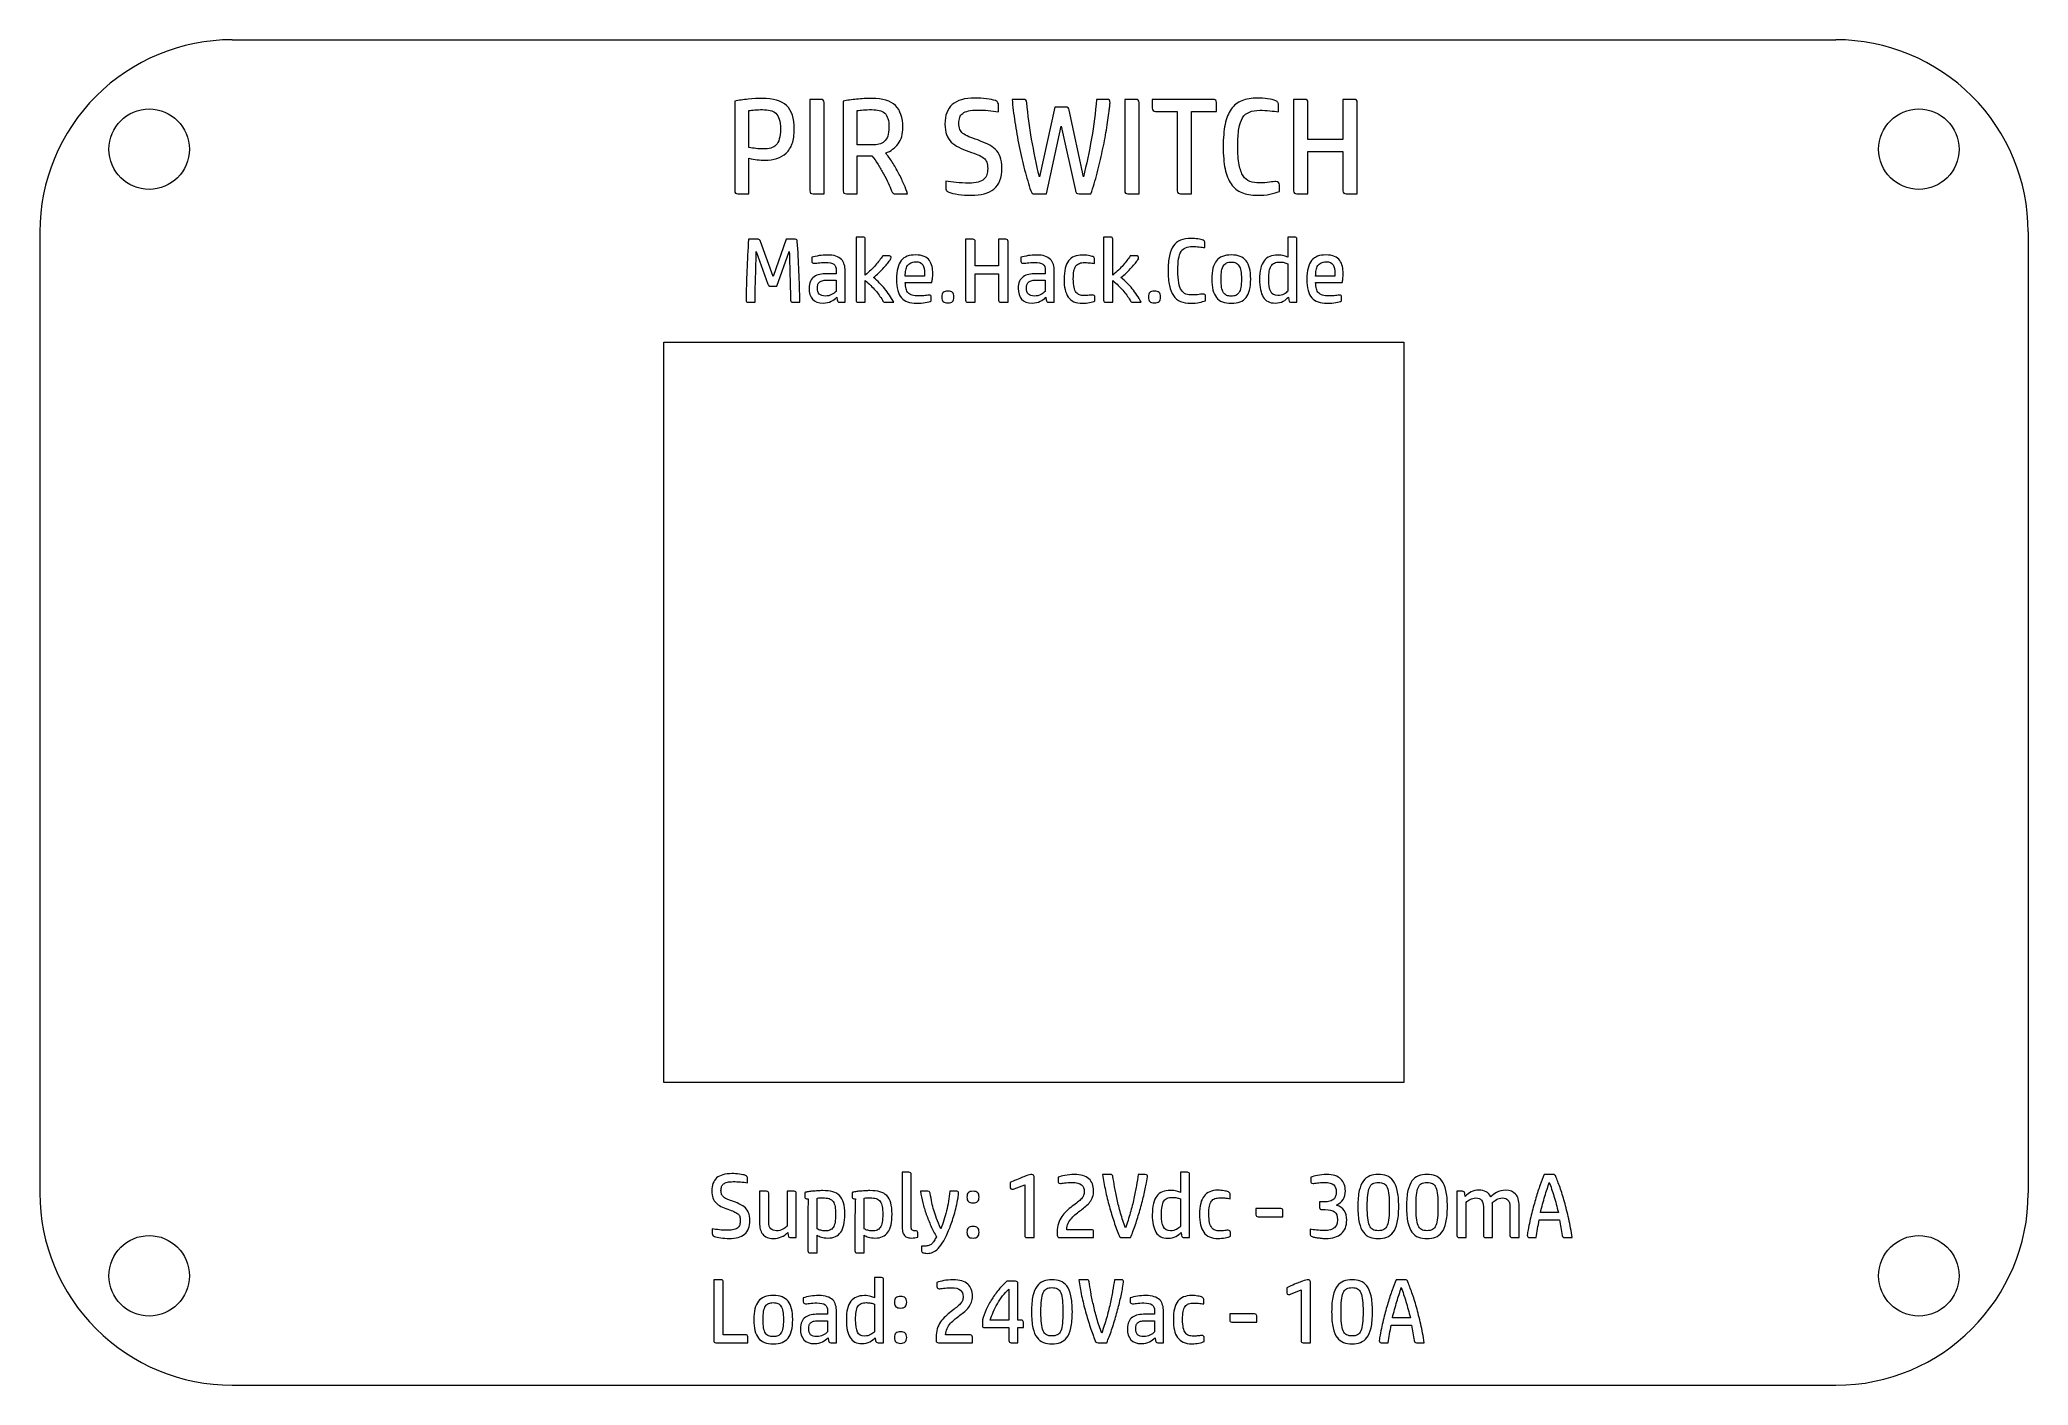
# Model space of a CAD drawing. Header units: inches. Extents: x -4.89 to -2.45, y 0.77 to 2.41.
import ezdxf

# ---------------------------------------------------------------- set-up
doc = ezdxf.new("R2010")
doc.units = ezdxf.units.IN
doc.header["$MEASUREMENT"] = 0
doc.layers.add('Layer 1', color=7, linetype='Continuous')

msp = doc.modelspace()

# ---------------------------------------------------------------- linework, layer by layer
at = {"layer": 'Layer 1', "lineweight": 9}
for points, knots in [([(-4.6514, 2.4125), (-4.7138, 2.4125), (-4.7737, 2.3877), (-4.8179, 2.3436), (-4.8179, 2.3436), (-4.862, 2.2995), (-4.8868, 2.2397), (-4.8868, 2.1774)], [0, 0, 0, 0, 0.333333, 0.333333, 0.333333, 0.333333, 1, 1, 1, 1]), ([(-2.4538, 2.1774), (-2.4538, 2.2397), (-2.4786, 2.2995), (-2.5227, 2.3436), (-2.5227, 2.3436), (-2.5669, 2.3877), (-2.6268, 2.4125), (-2.6892, 2.4125)], [0, 0, 0, 0, 0.333333, 0.333333, 0.333333, 0.333333, 1, 1, 1, 1]), ([(-4.7038, 2.2786), (-4.7038, 2.3058), (-4.7258, 2.3278), (-4.753, 2.3278), (-4.753, 2.3278), (-4.7802, 2.3278), (-4.8022, 2.3058), (-4.8022, 2.2786), (-4.8022, 2.2786), (-4.8022, 2.2514), (-4.7802, 2.2294), (-4.753, 2.2294), (-4.753, 2.2294), (-4.7258, 2.2294), (-4.7038, 2.2514), (-4.7038, 2.2786)], [0, 0, 0, 0, 0.2, 0.2, 0.2, 0.2, 0.4, 0.4, 0.4, 0.4, 0.6, 0.6, 0.6, 0.6, 1, 1, 1, 1]), ([(-2.5384, 2.2786), (-2.5384, 2.3058), (-2.5605, 2.3278), (-2.5876, 2.3278), (-2.5876, 2.3278), (-2.6148, 2.3278), (-2.6368, 2.3058), (-2.6368, 2.2786), (-2.6368, 2.2786), (-2.6369, 2.2514), (-2.6148, 2.2294), (-2.5876, 2.2294), (-2.5876, 2.2294), (-2.5605, 2.2294), (-2.5384, 2.2514), (-2.5384, 2.2786)], [0, 0, 0, 0, 0.2, 0.2, 0.2, 0.2, 0.4, 0.4, 0.4, 0.4, 0.6, 0.6, 0.6, 0.6, 1, 1, 1, 1]), ([(-4.8868, 1.0019), (-4.8868, 0.9395), (-4.862, 0.8797), (-4.8179, 0.8357), (-4.8179, 0.8357), (-4.7737, 0.7916), (-4.7138, 0.7668), (-4.6514, 0.7668)], [0, 0, 0, 0, 0.333333, 0.333333, 0.333333, 0.333333, 1, 1, 1, 1]), ([(-4.7038, 0.9006), (-4.7038, 0.9278), (-4.7258, 0.9499), (-4.753, 0.9499), (-4.753, 0.9499), (-4.7802, 0.9499), (-4.8022, 0.9278), (-4.8022, 0.9006), (-4.8022, 0.9006), (-4.8022, 0.8735), (-4.7802, 0.8514), (-4.753, 0.8514), (-4.753, 0.8514), (-4.7258, 0.8514), (-4.7038, 0.8735), (-4.7038, 0.9006)], [0, 0, 0, 0, 0.2, 0.2, 0.2, 0.2, 0.4, 0.4, 0.4, 0.4, 0.6, 0.6, 0.6, 0.6, 1, 1, 1, 1]), ([(-2.5384, 0.9006), (-2.5384, 0.9278), (-2.5605, 0.9499), (-2.5876, 0.9499), (-2.5876, 0.9499), (-2.6148, 0.9499), (-2.6368, 0.9278), (-2.6368, 0.9006), (-2.6368, 0.9006), (-2.6369, 0.8735), (-2.6148, 0.8514), (-2.5876, 0.8514), (-2.5876, 0.8514), (-2.5605, 0.8514), (-2.5384, 0.8735), (-2.5384, 0.9006)], [0, 0, 0, 0, 0.2, 0.2, 0.2, 0.2, 0.4, 0.4, 0.4, 0.4, 0.6, 0.6, 0.6, 0.6, 1, 1, 1, 1])]:
    msp.add_open_spline(points, degree=3, knots=knots, dxfattribs=at)
for points in [[(-4.6514, 2.4125), (-4.6514, 2.4125), (-2.6892, 2.4125), (-2.6892, 2.4125)], [(-4.8868, 2.1774), (-4.8868, 2.1774), (-4.8868, 1.0019), (-4.8868, 1.0019)], [(-2.4538, 2.1774), (-2.4538, 2.1774), (-2.4538, 1.0019), (-2.4538, 1.0019)], [(-4.1231, 2.0424), (-4.1231, 2.0424), (-3.2176, 2.0424), (-3.2176, 2.0424)], [(-4.1231, 1.1369), (-4.1231, 1.1369), (-4.1231, 2.0424), (-4.1231, 2.0424)], [(-3.2176, 2.0424), (-3.2176, 2.0424), (-3.2176, 1.1369), (-3.2176, 1.1369)], [(-3.2176, 1.1369), (-3.2176, 1.1369), (-4.1231, 1.1369), (-4.1231, 1.1369)], [(-2.6892, 0.7668), (-2.5592, 0.7668), (-2.4538, 0.8721), (-2.4538, 1.0019)], [(-4.6514, 0.7668), (-4.6514, 0.7668), (-2.6892, 0.7668), (-2.6892, 0.7668)]]:
    msp.add_open_spline(points, degree=3, dxfattribs=at)
at = {"layer": 'Layer 1', "color": 250, "lineweight": 9}
for points, knots in [([(-4.0325, 2.224), (-4.0351, 2.224), (-4.0365, 2.2253), (-4.0365, 2.2279), (-4.0365, 2.2279), (-4.0365, 2.2279), (-4.0365, 2.3375), (-4.0365, 2.3375), (-4.0365, 2.3375), (-4.0316, 2.3384), (-4.0261, 2.3392), (-4.02, 2.3398), (-4.02, 2.3398), (-4.0138, 2.3404), (-4.0081, 2.3407), (-4.0028, 2.3407), (-4.0028, 2.3407), (-3.9893, 2.3407), (-3.9795, 2.3378), (-3.9731, 2.332), (-3.9731, 2.332), (-3.9668, 2.3262), (-3.9636, 2.3166), (-3.9636, 2.303), (-3.9636, 2.303), (-3.9636, 2.2961), (-3.9645, 2.2903), (-3.9662, 2.2855), (-3.9662, 2.2855), (-3.9679, 2.2807), (-3.9703, 2.2769), (-3.9735, 2.2739), (-3.9735, 2.2739), (-3.9766, 2.2709), (-3.9804, 2.2687), (-3.9849, 2.2673), (-3.9849, 2.2673), (-3.9894, 2.2659), (-3.9943, 2.2652), (-3.9998, 2.2652), (-3.9998, 2.2652), (-4.0027, 2.2652), (-4.0057, 2.2654), (-4.009, 2.2658), (-4.009, 2.2658), (-4.0122, 2.2662), (-4.0156, 2.2667), (-4.0191, 2.2675), (-4.0191, 2.2675), (-4.0191, 2.2675), (-4.0191, 2.224), (-4.0191, 2.224), (-4.0191, 2.224), (-4.0191, 2.224), (-4.0325, 2.224), (-4.0325, 2.224)], [0, 0, 0, 0, 0.066667, 0.066667, 0.066667, 0.066667, 0.133333, 0.133333, 0.133333, 0.133333, 0.2, 0.2, 0.2, 0.2, 0.266667, 0.266667, 0.266667, 0.266667, 0.333333, 0.333333, 0.333333, 0.333333, 0.4, 0.4, 0.4, 0.4, 0.466667, 0.466667, 0.466667, 0.466667, 0.533333, 0.533333, 0.533333, 0.533333, 0.6, 0.6, 0.6, 0.6, 0.666667, 0.666667, 0.666667, 0.666667, 0.733333, 0.733333, 0.733333, 0.733333, 0.8, 0.8, 0.8, 0.8, 0.866667, 0.866667, 0.866667, 0.866667, 1, 1, 1, 1]), ([(-3.9406, 2.224), (-3.9433, 2.224), (-3.9446, 2.2253), (-3.9446, 2.2279), (-3.9446, 2.2279), (-3.9446, 2.2279), (-3.9446, 2.3395), (-3.9446, 2.3395), (-3.9446, 2.3395), (-3.9446, 2.3395), (-3.9311, 2.3395), (-3.9311, 2.3395), (-3.9311, 2.3395), (-3.9285, 2.3395), (-3.9271, 2.3382), (-3.9271, 2.3357), (-3.9271, 2.3357), (-3.9271, 2.3357), (-3.9271, 2.224), (-3.9271, 2.224), (-3.9271, 2.224), (-3.9271, 2.224), (-3.9406, 2.224), (-3.9406, 2.224)], [0, 0, 0, 0, 0.142857, 0.142857, 0.142857, 0.142857, 0.285714, 0.285714, 0.285714, 0.285714, 0.428571, 0.428571, 0.428571, 0.428571, 0.571429, 0.571429, 0.571429, 0.571429, 0.714286, 0.714286, 0.714286, 0.714286, 1, 1, 1, 1]), ([(-3.8998, 2.224), (-3.9025, 2.224), (-3.9038, 2.2253), (-3.9038, 2.2279), (-3.9038, 2.2279), (-3.9038, 2.2279), (-3.9038, 2.3375), (-3.9038, 2.3375), (-3.9038, 2.3375), (-3.8989, 2.3384), (-3.8934, 2.3392), (-3.8873, 2.3398), (-3.8873, 2.3398), (-3.8812, 2.3404), (-3.875, 2.3407), (-3.8688, 2.3407), (-3.8688, 2.3407), (-3.8555, 2.3407), (-3.8458, 2.3378), (-3.8398, 2.3319), (-3.8398, 2.3319), (-3.8338, 2.3261), (-3.8308, 2.3173), (-3.8308, 2.3055), (-3.8308, 2.3055), (-3.8308, 2.2972), (-3.8327, 2.2904), (-3.8365, 2.2852), (-3.8365, 2.2852), (-3.8404, 2.28), (-3.8455, 2.2762), (-3.8518, 2.274), (-3.8518, 2.274), (-3.8491, 2.2708), (-3.8464, 2.267), (-3.8437, 2.2627), (-3.8437, 2.2627), (-3.841, 2.2584), (-3.8384, 2.2539), (-3.836, 2.2494), (-3.836, 2.2494), (-3.8336, 2.2448), (-3.8315, 2.2403), (-3.8295, 2.2359), (-3.8295, 2.2359), (-3.8276, 2.2314), (-3.8261, 2.2275), (-3.825, 2.224), (-3.825, 2.224), (-3.825, 2.224), (-3.8394, 2.224), (-3.8394, 2.224), (-3.8394, 2.224), (-3.841, 2.224), (-3.8421, 2.2243), (-3.8428, 2.2249), (-3.8428, 2.2249), (-3.8436, 2.2256), (-3.8441, 2.2265), (-3.8446, 2.2277), (-3.8446, 2.2277), (-3.8456, 2.2305), (-3.847, 2.2337), (-3.8487, 2.2373), (-3.8487, 2.2373), (-3.8504, 2.2409), (-3.8523, 2.2446), (-3.8543, 2.2484), (-3.8543, 2.2484), (-3.8564, 2.2523), (-3.8586, 2.2561), (-3.8611, 2.2599), (-3.8611, 2.2599), (-3.8636, 2.2638), (-3.8661, 2.2672), (-3.8686, 2.2704), (-3.8686, 2.2704), (-3.8686, 2.2704), (-3.8865, 2.2704), (-3.8865, 2.2704), (-3.8865, 2.2704), (-3.8865, 2.2704), (-3.8865, 2.224), (-3.8865, 2.224), (-3.8865, 2.224), (-3.8865, 2.224), (-3.8998, 2.224), (-3.8998, 2.224)], [0, 0, 0, 0, 0.043478, 0.043478, 0.043478, 0.043478, 0.086957, 0.086957, 0.086957, 0.086957, 0.130435, 0.130435, 0.130435, 0.130435, 0.173913, 0.173913, 0.173913, 0.173913, 0.217391, 0.217391, 0.217391, 0.217391, 0.26087, 0.26087, 0.26087, 0.26087, 0.304348, 0.304348, 0.304348, 0.304348, 0.347826, 0.347826, 0.347826, 0.347826, 0.391304, 0.391304, 0.391304, 0.391304, 0.434783, 0.434783, 0.434783, 0.434783, 0.478261, 0.478261, 0.478261, 0.478261, 0.521739, 0.521739, 0.521739, 0.521739, 0.565217, 0.565217, 0.565217, 0.565217, 0.608696, 0.608696, 0.608696, 0.608696, 0.652174, 0.652174, 0.652174, 0.652174, 0.695652, 0.695652, 0.695652, 0.695652, 0.73913, 0.73913, 0.73913, 0.73913, 0.782609, 0.782609, 0.782609, 0.782609, 0.826087, 0.826087, 0.826087, 0.826087, 0.869565, 0.869565, 0.869565, 0.869565, 0.913043, 0.913043, 0.913043, 0.913043, 1, 1, 1, 1]), ([(-3.7793, 2.3094), (-3.7793, 2.3199), (-3.7763, 2.3279), (-3.7703, 2.3332), (-3.7703, 2.3332), (-3.7643, 2.3385), (-3.755, 2.3412), (-3.7425, 2.3412), (-3.7425, 2.3412), (-3.7378, 2.3412), (-3.7331, 2.3409), (-3.7285, 2.3403), (-3.7285, 2.3403), (-3.7238, 2.3397), (-3.7202, 2.3389), (-3.7176, 2.338), (-3.7176, 2.338), (-3.7158, 2.3372), (-3.7148, 2.3364), (-3.7144, 2.3354), (-3.7144, 2.3354), (-3.714, 2.3345), (-3.7138, 2.3334), (-3.7138, 2.3322), (-3.7138, 2.3322), (-3.7138, 2.3322), (-3.7138, 2.3245), (-3.7138, 2.3245), (-3.7138, 2.3245), (-3.7179, 2.3251), (-3.7221, 2.3256), (-3.7265, 2.3259), (-3.7265, 2.3259), (-3.7308, 2.3263), (-3.7352, 2.3265), (-3.7398, 2.3265), (-3.7398, 2.3265), (-3.7441, 2.3265), (-3.7477, 2.3262), (-3.7506, 2.3254), (-3.7506, 2.3254), (-3.7535, 2.3247), (-3.7558, 2.3237), (-3.7575, 2.3224), (-3.7575, 2.3224), (-3.7593, 2.321), (-3.7605, 2.3194), (-3.7612, 2.3174), (-3.7612, 2.3174), (-3.7619, 2.3154), (-3.7623, 2.313), (-3.7623, 2.3104), (-3.7623, 2.3104), (-3.7623, 2.3074), (-3.7619, 2.3049), (-3.7611, 2.3029), (-3.7611, 2.3029), (-3.7603, 2.301), (-3.759, 2.2993), (-3.7572, 2.2979), (-3.7572, 2.2979), (-3.7554, 2.2964), (-3.753, 2.2951), (-3.75, 2.2939), (-3.75, 2.2939), (-3.7471, 2.2928), (-3.7435, 2.2914), (-3.7391, 2.2899), (-3.7391, 2.2899), (-3.7347, 2.2882), (-3.7306, 2.2865), (-3.727, 2.2849), (-3.727, 2.2849), (-3.7234, 2.2832), (-3.7203, 2.2811), (-3.7177, 2.2786), (-3.7177, 2.2786), (-3.7151, 2.2761), (-3.7131, 2.2731), (-3.7117, 2.2694), (-3.7117, 2.2694), (-3.7103, 2.2658), (-3.7096, 2.2612), (-3.7096, 2.2557), (-3.7096, 2.2557), (-3.7096, 2.2437), (-3.7128, 2.2351), (-3.7193, 2.2299), (-3.7193, 2.2299), (-3.7257, 2.2248), (-3.7351, 2.2222), (-3.7473, 2.2222), (-3.7473, 2.2222), (-3.7526, 2.2222), (-3.7578, 2.2226), (-3.7628, 2.2233), (-3.7628, 2.2233), (-3.7678, 2.224), (-3.7717, 2.2249), (-3.7745, 2.2259), (-3.7745, 2.2259), (-3.7759, 2.2264), (-3.7769, 2.2271), (-3.7775, 2.228), (-3.7775, 2.228), (-3.778, 2.2289), (-3.7783, 2.23), (-3.7783, 2.2314), (-3.7783, 2.2314), (-3.7783, 2.2314), (-3.7783, 2.2397), (-3.7783, 2.2397), (-3.7783, 2.2397), (-3.7744, 2.2391), (-3.7701, 2.2386), (-3.7654, 2.238), (-3.7654, 2.238), (-3.7606, 2.2375), (-3.7556, 2.2372), (-3.7503, 2.2372), (-3.7503, 2.2372), (-3.7456, 2.2372), (-3.7418, 2.2376), (-3.7387, 2.2384), (-3.7387, 2.2384), (-3.7356, 2.2393), (-3.7333, 2.2404), (-3.7315, 2.2419), (-3.7315, 2.2419), (-3.7298, 2.2434), (-3.7286, 2.2453), (-3.728, 2.2475), (-3.728, 2.2475), (-3.7273, 2.2497), (-3.727, 2.2522), (-3.727, 2.255), (-3.727, 2.255), (-3.727, 2.2581), (-3.7273, 2.2607), (-3.728, 2.2627), (-3.728, 2.2627), (-3.7288, 2.2647), (-3.73, 2.2664), (-3.7318, 2.2678), (-3.7318, 2.2678), (-3.7336, 2.2692), (-3.7359, 2.2705), (-3.7389, 2.2717), (-3.7389, 2.2717), (-3.7418, 2.2729), (-3.7455, 2.2743), (-3.75, 2.2759), (-3.75, 2.2759), (-3.7546, 2.2775), (-3.7588, 2.2792), (-3.7624, 2.281), (-3.7624, 2.281), (-3.766, 2.2828), (-3.769, 2.2849), (-3.7715, 2.2874), (-3.7715, 2.2874), (-3.774, 2.2899), (-3.776, 2.2929), (-3.7773, 2.2964), (-3.7773, 2.2964), (-3.7786, 2.2999), (-3.7793, 2.3042), (-3.7793, 2.3094)], [0, 0, 0, 0, 0.023256, 0.023256, 0.023256, 0.023256, 0.046512, 0.046512, 0.046512, 0.046512, 0.069767, 0.069767, 0.069767, 0.069767, 0.093023, 0.093023, 0.093023, 0.093023, 0.116279, 0.116279, 0.116279, 0.116279, 0.139535, 0.139535, 0.139535, 0.139535, 0.162791, 0.162791, 0.162791, 0.162791, 0.186047, 0.186047, 0.186047, 0.186047, 0.209302, 0.209302, 0.209302, 0.209302, 0.232558, 0.232558, 0.232558, 0.232558, 0.255814, 0.255814, 0.255814, 0.255814, 0.27907, 0.27907, 0.27907, 0.27907, 0.302326, 0.302326, 0.302326, 0.302326, 0.325581, 0.325581, 0.325581, 0.325581, 0.348837, 0.348837, 0.348837, 0.348837, 0.372093, 0.372093, 0.372093, 0.372093, 0.395349, 0.395349, 0.395349, 0.395349, 0.418605, 0.418605, 0.418605, 0.418605, 0.44186, 0.44186, 0.44186, 0.44186, 0.465116, 0.465116, 0.465116, 0.465116, 0.488372, 0.488372, 0.488372, 0.488372, 0.511628, 0.511628, 0.511628, 0.511628, 0.534884, 0.534884, 0.534884, 0.534884, 0.55814, 0.55814, 0.55814, 0.55814, 0.581395, 0.581395, 0.581395, 0.581395, 0.604651, 0.604651, 0.604651, 0.604651, 0.627907, 0.627907, 0.627907, 0.627907, 0.651163, 0.651163, 0.651163, 0.651163, 0.674419, 0.674419, 0.674419, 0.674419, 0.697674, 0.697674, 0.697674, 0.697674, 0.72093, 0.72093, 0.72093, 0.72093, 0.744186, 0.744186, 0.744186, 0.744186, 0.767442, 0.767442, 0.767442, 0.767442, 0.790698, 0.790698, 0.790698, 0.790698, 0.813953, 0.813953, 0.813953, 0.813953, 0.837209, 0.837209, 0.837209, 0.837209, 0.860465, 0.860465, 0.860465, 0.860465, 0.883721, 0.883721, 0.883721, 0.883721, 0.906977, 0.906977, 0.906977, 0.906977, 0.930233, 0.930233, 0.930233, 0.930233, 0.953488, 0.953488, 0.953488, 0.953488, 1, 1, 1, 1]), ([(-3.6315, 2.3302), (-3.6303, 2.3302), (-3.6293, 2.3298), (-3.6286, 2.3291), (-3.6286, 2.3291), (-3.6279, 2.3284), (-3.6274, 2.3274), (-3.6272, 2.3262), (-3.6272, 2.3262), (-3.6272, 2.3262), (-3.6099, 2.2447), (-3.6099, 2.2447), (-3.6099, 2.2447), (-3.6061, 2.26), (-3.6028, 2.2757), (-3.5999, 2.2917), (-3.5999, 2.2917), (-3.5971, 2.3077), (-3.595, 2.3236), (-3.5938, 2.3395), (-3.5938, 2.3395), (-3.5938, 2.3395), (-3.5808, 2.3395), (-3.5808, 2.3395), (-3.5808, 2.3395), (-3.5782, 2.3395), (-3.5771, 2.3381), (-3.5773, 2.3354), (-3.5773, 2.3354), (-3.5774, 2.3338), (-3.5775, 2.3322), (-3.5777, 2.3307), (-3.5777, 2.3307), (-3.5779, 2.3291), (-3.5781, 2.3273), (-3.5783, 2.3252), (-3.5783, 2.3252), (-3.5792, 2.3182), (-3.5803, 2.3105), (-3.5817, 2.3021), (-3.5817, 2.3021), (-3.5831, 2.2937), (-3.5848, 2.2851), (-3.5867, 2.2762), (-3.5867, 2.2762), (-3.5886, 2.2673), (-3.5907, 2.2584), (-3.593, 2.2495), (-3.593, 2.2495), (-3.5954, 2.2406), (-3.5979, 2.2321), (-3.6006, 2.224), (-3.6006, 2.224), (-3.6006, 2.224), (-3.6152, 2.224), (-3.6152, 2.224), (-3.6152, 2.224), (-3.6165, 2.224), (-3.6175, 2.2244), (-3.6182, 2.225), (-3.6182, 2.225), (-3.6188, 2.2257), (-3.6193, 2.2267), (-3.6197, 2.2282), (-3.6197, 2.2282), (-3.6197, 2.2282), (-3.6369, 2.3067), (-3.6369, 2.3067), (-3.6369, 2.3067), (-3.6369, 2.3067), (-3.655, 2.224), (-3.655, 2.224), (-3.655, 2.224), (-3.655, 2.224), (-3.6693, 2.224), (-3.6693, 2.224), (-3.6693, 2.224), (-3.6708, 2.224), (-3.6719, 2.2243), (-3.6725, 2.2249), (-3.6725, 2.2249), (-3.6731, 2.2254), (-3.6737, 2.2264), (-3.6743, 2.2277), (-3.6743, 2.2277), (-3.6768, 2.2354), (-3.6793, 2.2439), (-3.6818, 2.2532), (-3.6818, 2.2532), (-3.6842, 2.2625), (-3.6865, 2.2722), (-3.6885, 2.2821), (-3.6885, 2.2821), (-3.6905, 2.2921), (-3.6922, 2.3019), (-3.6937, 2.3118), (-3.6937, 2.3118), (-3.6952, 2.3216), (-3.6963, 2.3309), (-3.6971, 2.3395), (-3.6971, 2.3395), (-3.6971, 2.3395), (-3.683, 2.3395), (-3.683, 2.3395), (-3.683, 2.3395), (-3.6806, 2.3395), (-3.6793, 2.3381), (-3.6791, 2.3354), (-3.6791, 2.3354), (-3.6779, 2.3207), (-3.6759, 2.3058), (-3.6732, 2.2907), (-3.6732, 2.2907), (-3.6704, 2.2756), (-3.6673, 2.2603), (-3.6637, 2.2449), (-3.6637, 2.2449), (-3.6637, 2.2449), (-3.645, 2.3302), (-3.645, 2.3302), (-3.645, 2.3302), (-3.645, 2.3302), (-3.6315, 2.3302), (-3.6315, 2.3302)], [0, 0, 0, 0, 0.03125, 0.03125, 0.03125, 0.03125, 0.0625, 0.0625, 0.0625, 0.0625, 0.09375, 0.09375, 0.09375, 0.09375, 0.125, 0.125, 0.125, 0.125, 0.15625, 0.15625, 0.15625, 0.15625, 0.1875, 0.1875, 0.1875, 0.1875, 0.21875, 0.21875, 0.21875, 0.21875, 0.25, 0.25, 0.25, 0.25, 0.28125, 0.28125, 0.28125, 0.28125, 0.3125, 0.3125, 0.3125, 0.3125, 0.34375, 0.34375, 0.34375, 0.34375, 0.375, 0.375, 0.375, 0.375, 0.40625, 0.40625, 0.40625, 0.40625, 0.4375, 0.4375, 0.4375, 0.4375, 0.46875, 0.46875, 0.46875, 0.46875, 0.5, 0.5, 0.5, 0.5, 0.53125, 0.53125, 0.53125, 0.53125, 0.5625, 0.5625, 0.5625, 0.5625, 0.59375, 0.59375, 0.59375, 0.59375, 0.625, 0.625, 0.625, 0.625, 0.65625, 0.65625, 0.65625, 0.65625, 0.6875, 0.6875, 0.6875, 0.6875, 0.71875, 0.71875, 0.71875, 0.71875, 0.75, 0.75, 0.75, 0.75, 0.78125, 0.78125, 0.78125, 0.78125, 0.8125, 0.8125, 0.8125, 0.8125, 0.84375, 0.84375, 0.84375, 0.84375, 0.875, 0.875, 0.875, 0.875, 0.90625, 0.90625, 0.90625, 0.90625, 0.9375, 0.9375, 0.9375, 0.9375, 1, 1, 1, 1]), ([(-3.5553, 2.224), (-3.558, 2.224), (-3.5593, 2.2253), (-3.5593, 2.2279), (-3.5593, 2.2279), (-3.5593, 2.2279), (-3.5593, 2.3395), (-3.5593, 2.3395), (-3.5593, 2.3395), (-3.5593, 2.3395), (-3.5458, 2.3395), (-3.5458, 2.3395), (-3.5458, 2.3395), (-3.5431, 2.3395), (-3.5418, 2.3382), (-3.5418, 2.3357), (-3.5418, 2.3357), (-3.5418, 2.3357), (-3.5418, 2.224), (-3.5418, 2.224), (-3.5418, 2.224), (-3.5418, 2.224), (-3.5553, 2.224), (-3.5553, 2.224)], [0, 0, 0, 0, 0.142857, 0.142857, 0.142857, 0.142857, 0.285714, 0.285714, 0.285714, 0.285714, 0.428571, 0.428571, 0.428571, 0.428571, 0.571429, 0.571429, 0.571429, 0.571429, 0.714286, 0.714286, 0.714286, 0.714286, 1, 1, 1, 1]), ([(-3.4951, 2.3249), (-3.4951, 2.3249), (-3.5216, 2.3249), (-3.5216, 2.3249), (-3.5216, 2.3249), (-3.5243, 2.3249), (-3.5256, 2.3261), (-3.5256, 2.3287), (-3.5256, 2.3287), (-3.5256, 2.3287), (-3.5256, 2.3395), (-3.5256, 2.3395), (-3.5256, 2.3395), (-3.5256, 2.3395), (-3.451, 2.3395), (-3.451, 2.3395), (-3.451, 2.3395), (-3.4497, 2.3395), (-3.4488, 2.3392), (-3.448, 2.3385), (-3.448, 2.3385), (-3.4473, 2.3379), (-3.447, 2.3369), (-3.447, 2.3357), (-3.447, 2.3357), (-3.447, 2.3357), (-3.447, 2.3249), (-3.447, 2.3249), (-3.447, 2.3249), (-3.447, 2.3249), (-3.4776, 2.3249), (-3.4776, 2.3249), (-3.4776, 2.3249), (-3.4776, 2.3249), (-3.4776, 2.224), (-3.4776, 2.224), (-3.4776, 2.224), (-3.4776, 2.224), (-3.4911, 2.224), (-3.4911, 2.224), (-3.4911, 2.224), (-3.4938, 2.224), (-3.4951, 2.2253), (-3.4951, 2.2279), (-3.4951, 2.2279), (-3.4951, 2.2279), (-3.4951, 2.3249), (-3.4951, 2.3249)], [0, 0, 0, 0, 0.076923, 0.076923, 0.076923, 0.076923, 0.153846, 0.153846, 0.153846, 0.153846, 0.230769, 0.230769, 0.230769, 0.230769, 0.307692, 0.307692, 0.307692, 0.307692, 0.384615, 0.384615, 0.384615, 0.384615, 0.461538, 0.461538, 0.461538, 0.461538, 0.538462, 0.538462, 0.538462, 0.538462, 0.615385, 0.615385, 0.615385, 0.615385, 0.692308, 0.692308, 0.692308, 0.692308, 0.769231, 0.769231, 0.769231, 0.769231, 0.846154, 0.846154, 0.846154, 0.846154, 1, 1, 1, 1]), ([(-3.3965, 2.3412), (-3.3926, 2.3412), (-3.3885, 2.3409), (-3.3844, 2.3403), (-3.3844, 2.3403), (-3.3802, 2.3397), (-3.377, 2.3389), (-3.3746, 2.3379), (-3.3746, 2.3379), (-3.3733, 2.3373), (-3.3724, 2.3366), (-3.3719, 2.3357), (-3.3719, 2.3357), (-3.3714, 2.3348), (-3.3711, 2.3336), (-3.3711, 2.3322), (-3.3711, 2.3322), (-3.3711, 2.3322), (-3.3711, 2.3244), (-3.3711, 2.3244), (-3.3711, 2.3244), (-3.3743, 2.3248), (-3.3779, 2.3252), (-3.3819, 2.3256), (-3.3819, 2.3256), (-3.3858, 2.326), (-3.3899, 2.3262), (-3.3941, 2.3262), (-3.3941, 2.3262), (-3.3991, 2.3262), (-3.4033, 2.3255), (-3.4068, 2.3241), (-3.4068, 2.3241), (-3.4102, 2.3227), (-3.413, 2.3204), (-3.4151, 2.317), (-3.4151, 2.317), (-3.4172, 2.3137), (-3.4187, 2.3092), (-3.4196, 2.3036), (-3.4196, 2.3036), (-3.4205, 2.298), (-3.421, 2.291), (-3.421, 2.2825), (-3.421, 2.2825), (-3.421, 2.2732), (-3.4204, 2.2656), (-3.4193, 2.2597), (-3.4193, 2.2597), (-3.4182, 2.2538), (-3.4165, 2.2492), (-3.4144, 2.2459), (-3.4144, 2.2459), (-3.4122, 2.2427), (-3.4095, 2.2404), (-3.4061, 2.2392), (-3.4061, 2.2392), (-3.4028, 2.238), (-3.3988, 2.2374), (-3.3943, 2.2374), (-3.3943, 2.2374), (-3.3896, 2.2374), (-3.3856, 2.2376), (-3.3821, 2.2382), (-3.3821, 2.2382), (-3.3787, 2.2387), (-3.3761, 2.239), (-3.3743, 2.239), (-3.3743, 2.239), (-3.3715, 2.239), (-3.3701, 2.2377), (-3.3701, 2.235), (-3.3701, 2.235), (-3.3701, 2.235), (-3.3701, 2.2269), (-3.3701, 2.2269), (-3.3701, 2.2269), (-3.3733, 2.2256), (-3.3772, 2.2246), (-3.3817, 2.2236), (-3.3817, 2.2236), (-3.3862, 2.2227), (-3.3914, 2.2222), (-3.3973, 2.2222), (-3.3973, 2.2222), (-3.4046, 2.2222), (-3.4109, 2.2233), (-3.4161, 2.2255), (-3.4161, 2.2255), (-3.4213, 2.2277), (-3.4256, 2.2313), (-3.429, 2.2361), (-3.429, 2.2361), (-3.4324, 2.2409), (-3.4349, 2.2471), (-3.4365, 2.2546), (-3.4365, 2.2546), (-3.438, 2.2621), (-3.4388, 2.2711), (-3.4388, 2.2817), (-3.4388, 2.2817), (-3.4388, 2.2924), (-3.438, 2.3015), (-3.4365, 2.309), (-3.4365, 2.309), (-3.4349, 2.3166), (-3.4324, 2.3227), (-3.429, 2.3275), (-3.429, 2.3275), (-3.4256, 2.3323), (-3.4213, 2.3358), (-3.416, 2.3379), (-3.416, 2.3379), (-3.4106, 2.3401), (-3.4041, 2.3412), (-3.3965, 2.3412)], [0, 0, 0, 0, 0.033333, 0.033333, 0.033333, 0.033333, 0.066667, 0.066667, 0.066667, 0.066667, 0.1, 0.1, 0.1, 0.1, 0.133333, 0.133333, 0.133333, 0.133333, 0.166667, 0.166667, 0.166667, 0.166667, 0.2, 0.2, 0.2, 0.2, 0.233333, 0.233333, 0.233333, 0.233333, 0.266667, 0.266667, 0.266667, 0.266667, 0.3, 0.3, 0.3, 0.3, 0.333333, 0.333333, 0.333333, 0.333333, 0.366667, 0.366667, 0.366667, 0.366667, 0.4, 0.4, 0.4, 0.4, 0.433333, 0.433333, 0.433333, 0.433333, 0.466667, 0.466667, 0.466667, 0.466667, 0.5, 0.5, 0.5, 0.5, 0.533333, 0.533333, 0.533333, 0.533333, 0.566667, 0.566667, 0.566667, 0.566667, 0.6, 0.6, 0.6, 0.6, 0.633333, 0.633333, 0.633333, 0.633333, 0.666667, 0.666667, 0.666667, 0.666667, 0.7, 0.7, 0.7, 0.7, 0.733333, 0.733333, 0.733333, 0.733333, 0.766667, 0.766667, 0.766667, 0.766667, 0.8, 0.8, 0.8, 0.8, 0.833333, 0.833333, 0.833333, 0.833333, 0.866667, 0.866667, 0.866667, 0.866667, 0.9, 0.9, 0.9, 0.9, 0.933333, 0.933333, 0.933333, 0.933333, 1, 1, 1, 1]), ([(-3.2788, 2.3395), (-3.2761, 2.3395), (-3.2748, 2.3382), (-3.2748, 2.3357), (-3.2748, 2.3357), (-3.2748, 2.3357), (-3.2748, 2.224), (-3.2748, 2.224), (-3.2748, 2.224), (-3.2748, 2.224), (-3.2883, 2.224), (-3.2883, 2.224), (-3.2883, 2.224), (-3.2895, 2.224), (-3.2905, 2.2244), (-3.2912, 2.225), (-3.2912, 2.225), (-3.2919, 2.2257), (-3.2923, 2.2266), (-3.2923, 2.2279), (-3.2923, 2.2279), (-3.2923, 2.2279), (-3.2923, 2.2759), (-3.2923, 2.2759), (-3.2923, 2.2759), (-3.2923, 2.2759), (-3.3351, 2.2759), (-3.3351, 2.2759), (-3.3351, 2.2759), (-3.3351, 2.2759), (-3.3351, 2.224), (-3.3351, 2.224), (-3.3351, 2.224), (-3.3351, 2.224), (-3.3486, 2.224), (-3.3486, 2.224), (-3.3486, 2.224), (-3.3513, 2.224), (-3.3526, 2.2253), (-3.3526, 2.2279), (-3.3526, 2.2279), (-3.3526, 2.2279), (-3.3526, 2.3395), (-3.3526, 2.3395), (-3.3526, 2.3395), (-3.3526, 2.3395), (-3.3391, 2.3395), (-3.3391, 2.3395), (-3.3391, 2.3395), (-3.3379, 2.3395), (-3.3369, 2.3392), (-3.3362, 2.3385), (-3.3362, 2.3385), (-3.3355, 2.3379), (-3.3351, 2.3369), (-3.3351, 2.3357), (-3.3351, 2.3357), (-3.3351, 2.3357), (-3.3351, 2.2905), (-3.3351, 2.2905), (-3.3351, 2.2905), (-3.3351, 2.2905), (-3.2923, 2.2905), (-3.2923, 2.2905), (-3.2923, 2.2905), (-3.2923, 2.2905), (-3.2923, 2.3395), (-3.2923, 2.3395), (-3.2923, 2.3395), (-3.2923, 2.3395), (-3.2788, 2.3395), (-3.2788, 2.3395)], [0, 0, 0, 0, 0.052632, 0.052632, 0.052632, 0.052632, 0.105263, 0.105263, 0.105263, 0.105263, 0.157895, 0.157895, 0.157895, 0.157895, 0.210526, 0.210526, 0.210526, 0.210526, 0.263158, 0.263158, 0.263158, 0.263158, 0.315789, 0.315789, 0.315789, 0.315789, 0.368421, 0.368421, 0.368421, 0.368421, 0.421053, 0.421053, 0.421053, 0.421053, 0.473684, 0.473684, 0.473684, 0.473684, 0.526316, 0.526316, 0.526316, 0.526316, 0.578947, 0.578947, 0.578947, 0.578947, 0.631579, 0.631579, 0.631579, 0.631579, 0.684211, 0.684211, 0.684211, 0.684211, 0.736842, 0.736842, 0.736842, 0.736842, 0.789474, 0.789474, 0.789474, 0.789474, 0.842105, 0.842105, 0.842105, 0.842105, 0.894737, 0.894737, 0.894737, 0.894737, 1, 1, 1, 1]), ([(-4.0191, 2.2809), (-4.0162, 2.2803), (-4.0133, 2.2798), (-4.0105, 2.2794), (-4.0105, 2.2794), (-4.0076, 2.2791), (-4.0047, 2.2789), (-4.0018, 2.2789), (-4.0018, 2.2789), (-3.9982, 2.2789), (-3.9951, 2.2792), (-3.9925, 2.2799), (-3.9925, 2.2799), (-3.9898, 2.2807), (-3.9876, 2.2819), (-3.9859, 2.2838), (-3.9859, 2.2838), (-3.9841, 2.2856), (-3.9828, 2.2881), (-3.982, 2.2912), (-3.982, 2.2912), (-3.9811, 2.2943), (-3.9806, 2.2982), (-3.9806, 2.303), (-3.9806, 2.303), (-3.9806, 2.3081), (-3.9811, 2.3122), (-3.982, 2.3154), (-3.982, 2.3154), (-3.983, 2.3185), (-3.9844, 2.3209), (-3.9863, 2.3226), (-3.9863, 2.3226), (-3.9882, 2.3243), (-3.9905, 2.3255), (-3.9932, 2.3261), (-3.9932, 2.3261), (-3.9959, 2.3267), (-3.999, 2.327), (-4.0025, 2.327), (-4.0025, 2.327), (-4.0058, 2.327), (-4.0089, 2.3269), (-4.0119, 2.3267), (-4.0119, 2.3267), (-4.0148, 2.3265), (-4.0172, 2.3262), (-4.0191, 2.3259), (-4.0191, 2.3259), (-4.0191, 2.3259), (-4.0191, 2.2809), (-4.0191, 2.2809)], [0, 0, 0, 0, 0.071429, 0.071429, 0.071429, 0.071429, 0.142857, 0.142857, 0.142857, 0.142857, 0.214286, 0.214286, 0.214286, 0.214286, 0.285714, 0.285714, 0.285714, 0.285714, 0.357143, 0.357143, 0.357143, 0.357143, 0.428571, 0.428571, 0.428571, 0.428571, 0.5, 0.5, 0.5, 0.5, 0.571429, 0.571429, 0.571429, 0.571429, 0.642857, 0.642857, 0.642857, 0.642857, 0.714286, 0.714286, 0.714286, 0.714286, 0.785714, 0.785714, 0.785714, 0.785714, 0.857143, 0.857143, 0.857143, 0.857143, 1, 1, 1, 1]), ([(-3.8865, 2.2839), (-3.8865, 2.2839), (-3.8681, 2.2839), (-3.8681, 2.2839), (-3.8681, 2.2839), (-3.8652, 2.2839), (-3.8625, 2.2842), (-3.86, 2.2848), (-3.86, 2.2848), (-3.8575, 2.2854), (-3.8554, 2.2865), (-3.8535, 2.288), (-3.8535, 2.288), (-3.8517, 2.2896), (-3.8503, 2.2918), (-3.8493, 2.2946), (-3.8493, 2.2946), (-3.8483, 2.2974), (-3.8478, 2.301), (-3.8478, 2.3054), (-3.8478, 2.3054), (-3.8478, 2.3097), (-3.8482, 2.3132), (-3.8491, 2.316), (-3.8491, 2.316), (-3.85, 2.3188), (-3.8513, 2.321), (-3.853, 2.3227), (-3.853, 2.3227), (-3.8548, 2.3244), (-3.857, 2.3255), (-3.8596, 2.3261), (-3.8596, 2.3261), (-3.8623, 2.3267), (-3.8654, 2.327), (-3.869, 2.327), (-3.869, 2.327), (-3.8727, 2.327), (-3.8761, 2.3269), (-3.8791, 2.3267), (-3.8791, 2.3267), (-3.8821, 2.3265), (-3.8846, 2.3262), (-3.8865, 2.3259), (-3.8865, 2.3259), (-3.8865, 2.3259), (-3.8865, 2.2839), (-3.8865, 2.2839)], [0, 0, 0, 0, 0.076923, 0.076923, 0.076923, 0.076923, 0.153846, 0.153846, 0.153846, 0.153846, 0.230769, 0.230769, 0.230769, 0.230769, 0.307692, 0.307692, 0.307692, 0.307692, 0.384615, 0.384615, 0.384615, 0.384615, 0.461538, 0.461538, 0.461538, 0.461538, 0.538462, 0.538462, 0.538462, 0.538462, 0.615385, 0.615385, 0.615385, 0.615385, 0.692308, 0.692308, 0.692308, 0.692308, 0.769231, 0.769231, 0.769231, 0.769231, 0.846154, 0.846154, 0.846154, 0.846154, 1, 1, 1, 1]), ([(-3.9682, 2.094), (-3.9683, 2.0984), (-3.9684, 2.1031), (-3.9685, 2.1081), (-3.9685, 2.1081), (-3.9686, 2.1132), (-3.9687, 2.1184), (-3.9689, 2.1236), (-3.9689, 2.1236), (-3.969, 2.1288), (-3.9692, 2.134), (-3.9693, 2.1391), (-3.9693, 2.1391), (-3.9695, 2.1442), (-3.9696, 2.149), (-3.9698, 2.1535), (-3.9698, 2.1535), (-3.9698, 2.1535), (-3.985, 2.111), (-3.985, 2.111), (-3.985, 2.111), (-3.985, 2.111), (-3.9929, 2.111), (-3.9929, 2.111), (-3.9929, 2.111), (-3.9938, 2.111), (-3.9945, 2.1112), (-3.9948, 2.1117), (-3.9948, 2.1117), (-3.9951, 2.1122), (-3.9955, 2.1128), (-3.9958, 2.1135), (-3.9958, 2.1135), (-3.9958, 2.1135), (-4.0101, 2.1535), (-4.0101, 2.1535), (-4.0101, 2.1535), (-4.0102, 2.1489), (-4.0104, 2.1439), (-4.0105, 2.1385), (-4.0105, 2.1385), (-4.0107, 2.1332), (-4.0108, 2.1278), (-4.011, 2.1224), (-4.011, 2.1224), (-4.0111, 2.1169), (-4.0113, 2.1116), (-4.0114, 2.1063), (-4.0114, 2.1063), (-4.0115, 2.101), (-4.0115, 2.096), (-4.0115, 2.0914), (-4.0115, 2.0914), (-4.0115, 2.0914), (-4.02, 2.0914), (-4.02, 2.0914), (-4.02, 2.0914), (-4.0218, 2.0914), (-4.0226, 2.0923), (-4.0226, 2.094), (-4.0226, 2.094), (-4.0225, 2.1061), (-4.0221, 2.1182), (-4.0216, 2.1304), (-4.0216, 2.1304), (-4.021, 2.1426), (-4.0204, 2.1552), (-4.0196, 2.1684), (-4.0196, 2.1684), (-4.0196, 2.1684), (-4.008, 2.1684), (-4.008, 2.1684), (-4.008, 2.1684), (-4.0066, 2.1684), (-4.0056, 2.1676), (-4.005, 2.1659), (-4.005, 2.1659), (-4.005, 2.1659), (-3.9896, 2.1228), (-3.9896, 2.1228), (-3.9896, 2.1228), (-3.9896, 2.1228), (-3.9734, 2.1684), (-3.9734, 2.1684), (-3.9734, 2.1684), (-3.9734, 2.1684), (-3.9624, 2.1684), (-3.9624, 2.1684), (-3.9624, 2.1684), (-3.9615, 2.1684), (-3.9609, 2.1682), (-3.9605, 2.1678), (-3.9605, 2.1678), (-3.9602, 2.1673), (-3.9599, 2.1667), (-3.9599, 2.1659), (-3.9599, 2.1659), (-3.959, 2.1536), (-3.9584, 2.1414), (-3.9579, 2.1291), (-3.9579, 2.1291), (-3.9573, 2.1169), (-3.957, 2.1043), (-3.9569, 2.0914), (-3.9569, 2.0914), (-3.9569, 2.0914), (-3.9655, 2.0914), (-3.9655, 2.0914), (-3.9655, 2.0914), (-3.9673, 2.0914), (-3.9682, 2.0923), (-3.9682, 2.094)], [0, 0, 0, 0, 0.034483, 0.034483, 0.034483, 0.034483, 0.068966, 0.068966, 0.068966, 0.068966, 0.103448, 0.103448, 0.103448, 0.103448, 0.137931, 0.137931, 0.137931, 0.137931, 0.172414, 0.172414, 0.172414, 0.172414, 0.206897, 0.206897, 0.206897, 0.206897, 0.241379, 0.241379, 0.241379, 0.241379, 0.275862, 0.275862, 0.275862, 0.275862, 0.310345, 0.310345, 0.310345, 0.310345, 0.344828, 0.344828, 0.344828, 0.344828, 0.37931, 0.37931, 0.37931, 0.37931, 0.413793, 0.413793, 0.413793, 0.413793, 0.448276, 0.448276, 0.448276, 0.448276, 0.482759, 0.482759, 0.482759, 0.482759, 0.517241, 0.517241, 0.517241, 0.517241, 0.551724, 0.551724, 0.551724, 0.551724, 0.586207, 0.586207, 0.586207, 0.586207, 0.62069, 0.62069, 0.62069, 0.62069, 0.655172, 0.655172, 0.655172, 0.655172, 0.689655, 0.689655, 0.689655, 0.689655, 0.724138, 0.724138, 0.724138, 0.724138, 0.758621, 0.758621, 0.758621, 0.758621, 0.793103, 0.793103, 0.793103, 0.793103, 0.827586, 0.827586, 0.827586, 0.827586, 0.862069, 0.862069, 0.862069, 0.862069, 0.896552, 0.896552, 0.896552, 0.896552, 0.931034, 0.931034, 0.931034, 0.931034, 1, 1, 1, 1]), ([(-3.888, 2.1712), (-3.888, 2.1712), (-3.8794, 2.1712), (-3.8794, 2.1712), (-3.8794, 2.1712), (-3.8786, 2.1712), (-3.878, 2.171), (-3.8775, 2.1705), (-3.8775, 2.1705), (-3.877, 2.1701), (-3.8767, 2.1695), (-3.8767, 2.1686), (-3.8767, 2.1686), (-3.8767, 2.1686), (-3.8767, 2.1246), (-3.8767, 2.1246), (-3.8767, 2.1246), (-3.8717, 2.1288), (-3.8675, 2.1329), (-3.8642, 2.1368), (-3.8642, 2.1368), (-3.8609, 2.1408), (-3.8579, 2.1445), (-3.8554, 2.148), (-3.8554, 2.148), (-3.8554, 2.148), (-3.8471, 2.148), (-3.8471, 2.148), (-3.8471, 2.148), (-3.8458, 2.148), (-3.8452, 2.1473), (-3.8452, 2.146), (-3.8452, 2.146), (-3.8452, 2.1452), (-3.8456, 2.1442), (-3.8463, 2.1432), (-3.8463, 2.1432), (-3.8469, 2.1422), (-3.8479, 2.1409), (-3.8492, 2.1393), (-3.8492, 2.1393), (-3.8505, 2.1376), (-3.8521, 2.1358), (-3.854, 2.1338), (-3.854, 2.1338), (-3.8558, 2.1318), (-3.8579, 2.1297), (-3.8601, 2.1275), (-3.8601, 2.1275), (-3.8623, 2.1254), (-3.8646, 2.1234), (-3.8669, 2.1216), (-3.8669, 2.1216), (-3.8641, 2.1194), (-3.8616, 2.1172), (-3.8594, 2.1149), (-3.8594, 2.1149), (-3.8571, 2.1127), (-3.855, 2.1103), (-3.853, 2.1079), (-3.853, 2.1079), (-3.851, 2.1054), (-3.8491, 2.1029), (-3.8472, 2.1001), (-3.8472, 2.1001), (-3.8454, 2.0974), (-3.8436, 2.0945), (-3.8419, 2.0914), (-3.8419, 2.0914), (-3.8419, 2.0914), (-3.8521, 2.0914), (-3.8521, 2.0914), (-3.8521, 2.0914), (-3.8532, 2.0914), (-3.8539, 2.0916), (-3.8544, 2.0921), (-3.8544, 2.0921), (-3.8549, 2.0925), (-3.8553, 2.0932), (-3.8557, 2.094), (-3.8557, 2.094), (-3.857, 2.0961), (-3.8584, 2.0982), (-3.8598, 2.1001), (-3.8598, 2.1001), (-3.8612, 2.1021), (-3.8627, 2.1041), (-3.8645, 2.106), (-3.8645, 2.106), (-3.8662, 2.1079), (-3.868, 2.1099), (-3.87, 2.1119), (-3.87, 2.1119), (-3.8721, 2.1139), (-3.8743, 2.1159), (-3.8767, 2.1181), (-3.8767, 2.1181), (-3.8767, 2.1181), (-3.8767, 2.0914), (-3.8767, 2.0914), (-3.8767, 2.0914), (-3.8767, 2.0914), (-3.8853, 2.0914), (-3.8853, 2.0914), (-3.8853, 2.0914), (-3.8871, 2.0914), (-3.888, 2.0923), (-3.888, 2.094), (-3.888, 2.094), (-3.888, 2.094), (-3.888, 2.1712), (-3.888, 2.1712)], [0, 0, 0, 0, 0.034483, 0.034483, 0.034483, 0.034483, 0.068966, 0.068966, 0.068966, 0.068966, 0.103448, 0.103448, 0.103448, 0.103448, 0.137931, 0.137931, 0.137931, 0.137931, 0.172414, 0.172414, 0.172414, 0.172414, 0.206897, 0.206897, 0.206897, 0.206897, 0.241379, 0.241379, 0.241379, 0.241379, 0.275862, 0.275862, 0.275862, 0.275862, 0.310345, 0.310345, 0.310345, 0.310345, 0.344828, 0.344828, 0.344828, 0.344828, 0.37931, 0.37931, 0.37931, 0.37931, 0.413793, 0.413793, 0.413793, 0.413793, 0.448276, 0.448276, 0.448276, 0.448276, 0.482759, 0.482759, 0.482759, 0.482759, 0.517241, 0.517241, 0.517241, 0.517241, 0.551724, 0.551724, 0.551724, 0.551724, 0.586207, 0.586207, 0.586207, 0.586207, 0.62069, 0.62069, 0.62069, 0.62069, 0.655172, 0.655172, 0.655172, 0.655172, 0.689655, 0.689655, 0.689655, 0.689655, 0.724138, 0.724138, 0.724138, 0.724138, 0.758621, 0.758621, 0.758621, 0.758621, 0.793103, 0.793103, 0.793103, 0.793103, 0.827586, 0.827586, 0.827586, 0.827586, 0.862069, 0.862069, 0.862069, 0.862069, 0.896552, 0.896552, 0.896552, 0.896552, 0.931034, 0.931034, 0.931034, 0.931034, 1, 1, 1, 1]), ([(-3.7047, 2.1684), (-3.703, 2.1684), (-3.7021, 2.1676), (-3.7021, 2.1659), (-3.7021, 2.1659), (-3.7021, 2.1659), (-3.7021, 2.0914), (-3.7021, 2.0914), (-3.7021, 2.0914), (-3.7021, 2.0914), (-3.7111, 2.0914), (-3.7111, 2.0914), (-3.7111, 2.0914), (-3.7119, 2.0914), (-3.7125, 2.0916), (-3.713, 2.0921), (-3.713, 2.0921), (-3.7135, 2.0925), (-3.7137, 2.0932), (-3.7137, 2.094), (-3.7137, 2.094), (-3.7137, 2.094), (-3.7137, 2.126), (-3.7137, 2.126), (-3.7137, 2.126), (-3.7137, 2.126), (-3.7423, 2.126), (-3.7423, 2.126), (-3.7423, 2.126), (-3.7423, 2.126), (-3.7423, 2.0914), (-3.7423, 2.0914), (-3.7423, 2.0914), (-3.7423, 2.0914), (-3.7513, 2.0914), (-3.7513, 2.0914), (-3.7513, 2.0914), (-3.7531, 2.0914), (-3.754, 2.0923), (-3.754, 2.094), (-3.754, 2.094), (-3.754, 2.094), (-3.754, 2.1684), (-3.754, 2.1684), (-3.754, 2.1684), (-3.754, 2.1684), (-3.745, 2.1684), (-3.745, 2.1684), (-3.745, 2.1684), (-3.7442, 2.1684), (-3.7435, 2.1682), (-3.743, 2.1678), (-3.743, 2.1678), (-3.7425, 2.1673), (-3.7423, 2.1667), (-3.7423, 2.1659), (-3.7423, 2.1659), (-3.7423, 2.1659), (-3.7423, 2.1358), (-3.7423, 2.1358), (-3.7423, 2.1358), (-3.7423, 2.1358), (-3.7137, 2.1358), (-3.7137, 2.1358), (-3.7137, 2.1358), (-3.7137, 2.1358), (-3.7137, 2.1684), (-3.7137, 2.1684), (-3.7137, 2.1684), (-3.7137, 2.1684), (-3.7047, 2.1684), (-3.7047, 2.1684)], [0, 0, 0, 0, 0.052632, 0.052632, 0.052632, 0.052632, 0.105263, 0.105263, 0.105263, 0.105263, 0.157895, 0.157895, 0.157895, 0.157895, 0.210526, 0.210526, 0.210526, 0.210526, 0.263158, 0.263158, 0.263158, 0.263158, 0.315789, 0.315789, 0.315789, 0.315789, 0.368421, 0.368421, 0.368421, 0.368421, 0.421053, 0.421053, 0.421053, 0.421053, 0.473684, 0.473684, 0.473684, 0.473684, 0.526316, 0.526316, 0.526316, 0.526316, 0.578947, 0.578947, 0.578947, 0.578947, 0.631579, 0.631579, 0.631579, 0.631579, 0.684211, 0.684211, 0.684211, 0.684211, 0.736842, 0.736842, 0.736842, 0.736842, 0.789474, 0.789474, 0.789474, 0.789474, 0.842105, 0.842105, 0.842105, 0.842105, 0.894737, 0.894737, 0.894737, 0.894737, 1, 1, 1, 1]), ([(-3.5851, 2.1712), (-3.5851, 2.1712), (-3.5765, 2.1712), (-3.5765, 2.1712), (-3.5765, 2.1712), (-3.5757, 2.1712), (-3.5751, 2.171), (-3.5746, 2.1705), (-3.5746, 2.1705), (-3.5741, 2.1701), (-3.5739, 2.1695), (-3.5739, 2.1686), (-3.5739, 2.1686), (-3.5739, 2.1686), (-3.5739, 2.1246), (-3.5739, 2.1246), (-3.5739, 2.1246), (-3.5688, 2.1288), (-3.5646, 2.1329), (-3.5613, 2.1368), (-3.5613, 2.1368), (-3.558, 2.1408), (-3.555, 2.1445), (-3.5525, 2.148), (-3.5525, 2.148), (-3.5525, 2.148), (-3.5442, 2.148), (-3.5442, 2.148), (-3.5442, 2.148), (-3.5429, 2.148), (-3.5423, 2.1473), (-3.5423, 2.146), (-3.5423, 2.146), (-3.5423, 2.1452), (-3.5427, 2.1442), (-3.5434, 2.1432), (-3.5434, 2.1432), (-3.544, 2.1422), (-3.545, 2.1409), (-3.5463, 2.1393), (-3.5463, 2.1393), (-3.5476, 2.1376), (-3.5492, 2.1358), (-3.5511, 2.1338), (-3.5511, 2.1338), (-3.5529, 2.1318), (-3.555, 2.1297), (-3.5572, 2.1275), (-3.5572, 2.1275), (-3.5594, 2.1254), (-3.5617, 2.1234), (-3.564, 2.1216), (-3.564, 2.1216), (-3.5612, 2.1194), (-3.5587, 2.1172), (-3.5565, 2.1149), (-3.5565, 2.1149), (-3.5542, 2.1127), (-3.5521, 2.1103), (-3.5501, 2.1079), (-3.5501, 2.1079), (-3.5481, 2.1054), (-3.5462, 2.1029), (-3.5444, 2.1001), (-3.5444, 2.1001), (-3.5425, 2.0974), (-3.5407, 2.0945), (-3.539, 2.0914), (-3.539, 2.0914), (-3.539, 2.0914), (-3.5492, 2.0914), (-3.5492, 2.0914), (-3.5492, 2.0914), (-3.5503, 2.0914), (-3.551, 2.0916), (-3.5515, 2.0921), (-3.5515, 2.0921), (-3.552, 2.0925), (-3.5524, 2.0932), (-3.5528, 2.094), (-3.5528, 2.094), (-3.5541, 2.0961), (-3.5555, 2.0982), (-3.5569, 2.1001), (-3.5569, 2.1001), (-3.5583, 2.1021), (-3.5599, 2.1041), (-3.5616, 2.106), (-3.5616, 2.106), (-3.5633, 2.1079), (-3.5652, 2.1099), (-3.5672, 2.1119), (-3.5672, 2.1119), (-3.5692, 2.1139), (-3.5714, 2.1159), (-3.5739, 2.1181), (-3.5739, 2.1181), (-3.5739, 2.1181), (-3.5739, 2.0914), (-3.5739, 2.0914), (-3.5739, 2.0914), (-3.5739, 2.0914), (-3.5824, 2.0914), (-3.5824, 2.0914), (-3.5824, 2.0914), (-3.5842, 2.0914), (-3.5851, 2.0923), (-3.5851, 2.094), (-3.5851, 2.094), (-3.5851, 2.094), (-3.5851, 2.1712), (-3.5851, 2.1712)], [0, 0, 0, 0, 0.034483, 0.034483, 0.034483, 0.034483, 0.068966, 0.068966, 0.068966, 0.068966, 0.103448, 0.103448, 0.103448, 0.103448, 0.137931, 0.137931, 0.137931, 0.137931, 0.172414, 0.172414, 0.172414, 0.172414, 0.206897, 0.206897, 0.206897, 0.206897, 0.241379, 0.241379, 0.241379, 0.241379, 0.275862, 0.275862, 0.275862, 0.275862, 0.310345, 0.310345, 0.310345, 0.310345, 0.344828, 0.344828, 0.344828, 0.344828, 0.37931, 0.37931, 0.37931, 0.37931, 0.413793, 0.413793, 0.413793, 0.413793, 0.448276, 0.448276, 0.448276, 0.448276, 0.482759, 0.482759, 0.482759, 0.482759, 0.517241, 0.517241, 0.517241, 0.517241, 0.551724, 0.551724, 0.551724, 0.551724, 0.586207, 0.586207, 0.586207, 0.586207, 0.62069, 0.62069, 0.62069, 0.62069, 0.655172, 0.655172, 0.655172, 0.655172, 0.689655, 0.689655, 0.689655, 0.689655, 0.724138, 0.724138, 0.724138, 0.724138, 0.758621, 0.758621, 0.758621, 0.758621, 0.793103, 0.793103, 0.793103, 0.793103, 0.827586, 0.827586, 0.827586, 0.827586, 0.862069, 0.862069, 0.862069, 0.862069, 0.896552, 0.896552, 0.896552, 0.896552, 0.931034, 0.931034, 0.931034, 0.931034, 1, 1, 1, 1]), ([(-3.478, 2.1695), (-3.4754, 2.1695), (-3.4727, 2.1693), (-3.4699, 2.1689), (-3.4699, 2.1689), (-3.4671, 2.1685), (-3.465, 2.168), (-3.4634, 2.1673), (-3.4634, 2.1673), (-3.4625, 2.1669), (-3.4619, 2.1665), (-3.4616, 2.1659), (-3.4616, 2.1659), (-3.4612, 2.1653), (-3.4611, 2.1645), (-3.4611, 2.1635), (-3.4611, 2.1635), (-3.4611, 2.1635), (-3.4611, 2.1583), (-3.4611, 2.1583), (-3.4611, 2.1583), (-3.4632, 2.1586), (-3.4656, 2.1589), (-3.4682, 2.1591), (-3.4682, 2.1591), (-3.4709, 2.1594), (-3.4736, 2.1595), (-3.4764, 2.1595), (-3.4764, 2.1595), (-3.4797, 2.1595), (-3.4826, 2.1591), (-3.4849, 2.1581), (-3.4849, 2.1581), (-3.4872, 2.1572), (-3.489, 2.1556), (-3.4904, 2.1534), (-3.4904, 2.1534), (-3.4918, 2.1512), (-3.4928, 2.1482), (-3.4934, 2.1445), (-3.4934, 2.1445), (-3.494, 2.1407), (-3.4943, 2.1361), (-3.4943, 2.1304), (-3.4943, 2.1304), (-3.4943, 2.1242), (-3.4939, 2.1191), (-3.4932, 2.1152), (-3.4932, 2.1152), (-3.4924, 2.1113), (-3.4914, 2.1082), (-3.4899, 2.106), (-3.4899, 2.106), (-3.4885, 2.1039), (-3.4866, 2.1024), (-3.4844, 2.1015), (-3.4844, 2.1015), (-3.4822, 2.1007), (-3.4796, 2.1003), (-3.4765, 2.1003), (-3.4765, 2.1003), (-3.4734, 2.1003), (-3.4707, 2.1005), (-3.4684, 2.1009), (-3.4684, 2.1009), (-3.4661, 2.1012), (-3.4644, 2.1014), (-3.4632, 2.1014), (-3.4632, 2.1014), (-3.4613, 2.1014), (-3.4604, 2.1005), (-3.4604, 2.0988), (-3.4604, 2.0988), (-3.4604, 2.0988), (-3.4604, 2.0933), (-3.4604, 2.0933), (-3.4604, 2.0933), (-3.4626, 2.0925), (-3.4651, 2.0918), (-3.4681, 2.0911), (-3.4681, 2.0911), (-3.4711, 2.0905), (-3.4746, 2.0902), (-3.4785, 2.0902), (-3.4785, 2.0902), (-3.4834, 2.0902), (-3.4876, 2.0909), (-3.4911, 2.0924), (-3.4911, 2.0924), (-3.4946, 2.0939), (-3.4974, 2.0963), (-3.4997, 2.0995), (-3.4997, 2.0995), (-3.5019, 2.1027), (-3.5036, 2.1068), (-3.5046, 2.1118), (-3.5046, 2.1118), (-3.5057, 2.1168), (-3.5062, 2.1228), (-3.5062, 2.1299), (-3.5062, 2.1299), (-3.5062, 2.137), (-3.5057, 2.1431), (-3.5046, 2.1481), (-3.5046, 2.1481), (-3.5036, 2.1531), (-3.5019, 2.1572), (-3.4997, 2.1604), (-3.4997, 2.1604), (-3.4974, 2.1636), (-3.4945, 2.1659), (-3.491, 2.1674), (-3.491, 2.1674), (-3.4874, 2.1688), (-3.4831, 2.1695), (-3.478, 2.1695)], [0, 0, 0, 0, 0.033333, 0.033333, 0.033333, 0.033333, 0.066667, 0.066667, 0.066667, 0.066667, 0.1, 0.1, 0.1, 0.1, 0.133333, 0.133333, 0.133333, 0.133333, 0.166667, 0.166667, 0.166667, 0.166667, 0.2, 0.2, 0.2, 0.2, 0.233333, 0.233333, 0.233333, 0.233333, 0.266667, 0.266667, 0.266667, 0.266667, 0.3, 0.3, 0.3, 0.3, 0.333333, 0.333333, 0.333333, 0.333333, 0.366667, 0.366667, 0.366667, 0.366667, 0.4, 0.4, 0.4, 0.4, 0.433333, 0.433333, 0.433333, 0.433333, 0.466667, 0.466667, 0.466667, 0.466667, 0.5, 0.5, 0.5, 0.5, 0.533333, 0.533333, 0.533333, 0.533333, 0.566667, 0.566667, 0.566667, 0.566667, 0.6, 0.6, 0.6, 0.6, 0.633333, 0.633333, 0.633333, 0.633333, 0.666667, 0.666667, 0.666667, 0.666667, 0.7, 0.7, 0.7, 0.7, 0.733333, 0.733333, 0.733333, 0.733333, 0.766667, 0.766667, 0.766667, 0.766667, 0.8, 0.8, 0.8, 0.8, 0.833333, 0.833333, 0.833333, 0.833333, 0.866667, 0.866667, 0.866667, 0.866667, 0.9, 0.9, 0.9, 0.9, 0.933333, 0.933333, 0.933333, 0.933333, 1, 1, 1, 1]), ([(-3.3753, 2.0904), (-3.382, 2.0904), (-3.3868, 2.0929), (-3.3898, 2.0978), (-3.3898, 2.0978), (-3.3928, 2.1027), (-3.3943, 2.1099), (-3.3943, 2.1192), (-3.3943, 2.1192), (-3.3943, 2.1299), (-3.3925, 2.1375), (-3.3888, 2.1421), (-3.3888, 2.1421), (-3.3851, 2.1468), (-3.3796, 2.1491), (-3.3722, 2.1491), (-3.3722, 2.1491), (-3.3691, 2.1491), (-3.3665, 2.1488), (-3.3645, 2.1482), (-3.3645, 2.1482), (-3.3624, 2.1476), (-3.3609, 2.147), (-3.3599, 2.1464), (-3.3599, 2.1464), (-3.3599, 2.1464), (-3.3599, 2.1712), (-3.3599, 2.1712), (-3.3599, 2.1712), (-3.3599, 2.1712), (-3.3513, 2.1712), (-3.3513, 2.1712), (-3.3513, 2.1712), (-3.3505, 2.1712), (-3.3498, 2.171), (-3.3494, 2.1705), (-3.3494, 2.1705), (-3.3489, 2.1701), (-3.3486, 2.1695), (-3.3486, 2.1686), (-3.3486, 2.1686), (-3.3486, 2.1686), (-3.3486, 2.0914), (-3.3486, 2.0914), (-3.3486, 2.0914), (-3.3486, 2.0914), (-3.3554, 2.0914), (-3.3554, 2.0914), (-3.3554, 2.0914), (-3.3562, 2.0914), (-3.3569, 2.0916), (-3.3575, 2.092), (-3.3575, 2.092), (-3.358, 2.0924), (-3.3584, 2.0931), (-3.3585, 2.0942), (-3.3585, 2.0942), (-3.3585, 2.0942), (-3.359, 2.0976), (-3.359, 2.0976), (-3.359, 2.0976), (-3.3607, 2.0958), (-3.3628, 2.0941), (-3.3655, 2.0926), (-3.3655, 2.0926), (-3.3681, 2.0912), (-3.3714, 2.0904), (-3.3753, 2.0904)], [0, 0, 0, 0, 0.055556, 0.055556, 0.055556, 0.055556, 0.111111, 0.111111, 0.111111, 0.111111, 0.166667, 0.166667, 0.166667, 0.166667, 0.222222, 0.222222, 0.222222, 0.222222, 0.277778, 0.277778, 0.277778, 0.277778, 0.333333, 0.333333, 0.333333, 0.333333, 0.388889, 0.388889, 0.388889, 0.388889, 0.444444, 0.444444, 0.444444, 0.444444, 0.5, 0.5, 0.5, 0.5, 0.555556, 0.555556, 0.555556, 0.555556, 0.611111, 0.611111, 0.611111, 0.611111, 0.666667, 0.666667, 0.666667, 0.666667, 0.722222, 0.722222, 0.722222, 0.722222, 0.777778, 0.777778, 0.777778, 0.777778, 0.833333, 0.833333, 0.833333, 0.833333, 0.888889, 0.888889, 0.888889, 0.888889, 1, 1, 1, 1]), ([(-3.9284, 2.0904), (-3.9342, 2.0904), (-3.9385, 2.092), (-3.9413, 2.0952), (-3.9413, 2.0952), (-3.9441, 2.0984), (-3.9455, 2.1028), (-3.9455, 2.1084), (-3.9455, 2.1084), (-3.9455, 2.1119), (-3.945, 2.1148), (-3.9439, 2.1171), (-3.9439, 2.1171), (-3.9428, 2.1194), (-3.9413, 2.1212), (-3.9394, 2.1226), (-3.9394, 2.1226), (-3.9374, 2.124), (-3.9351, 2.1249), (-3.9324, 2.1255), (-3.9324, 2.1255), (-3.9297, 2.126), (-3.9269, 2.1263), (-3.9237, 2.1263), (-3.9237, 2.1263), (-3.9237, 2.1263), (-3.9123, 2.1263), (-3.9123, 2.1263), (-3.9123, 2.1263), (-3.9123, 2.1263), (-3.9123, 2.1301), (-3.9123, 2.1301), (-3.9123, 2.1301), (-3.9123, 2.1339), (-3.9133, 2.1366), (-3.9153, 2.138), (-3.9153, 2.138), (-3.9173, 2.1394), (-3.9207, 2.1401), (-3.9255, 2.1401), (-3.9255, 2.1401), (-3.9288, 2.1401), (-3.9317, 2.1399), (-3.9343, 2.1396), (-3.9343, 2.1396), (-3.9369, 2.1393), (-3.9386, 2.1391), (-3.9394, 2.1391), (-3.9394, 2.1391), (-3.9404, 2.1391), (-3.9411, 2.1393), (-3.9415, 2.1398), (-3.9415, 2.1398), (-3.9419, 2.1403), (-3.9421, 2.1409), (-3.9421, 2.1416), (-3.9421, 2.1416), (-3.9421, 2.1416), (-3.9421, 2.1464), (-3.9421, 2.1464), (-3.9421, 2.1464), (-3.9395, 2.1472), (-3.9366, 2.1479), (-3.9333, 2.1484), (-3.9333, 2.1484), (-3.93, 2.1489), (-3.9267, 2.1492), (-3.9233, 2.1492), (-3.9233, 2.1492), (-3.9191, 2.1492), (-3.9156, 2.1487), (-3.9127, 2.1478), (-3.9127, 2.1478), (-3.9099, 2.1469), (-3.9077, 2.1456), (-3.906, 2.1439), (-3.906, 2.1439), (-3.9043, 2.1422), (-3.9031, 2.1401), (-3.9024, 2.1376), (-3.9024, 2.1376), (-3.9017, 2.1352), (-3.9013, 2.1325), (-3.9013, 2.1295), (-3.9013, 2.1295), (-3.9013, 2.1295), (-3.9013, 2.0914), (-3.9013, 2.0914), (-3.9013, 2.0914), (-3.9013, 2.0914), (-3.9081, 2.0914), (-3.9081, 2.0914), (-3.9081, 2.0914), (-3.9093, 2.0914), (-3.9101, 2.0917), (-3.9104, 2.0923), (-3.9104, 2.0923), (-3.9107, 2.0928), (-3.9109, 2.0935), (-3.9111, 2.0942), (-3.9111, 2.0942), (-3.9111, 2.0942), (-3.9115, 2.0975), (-3.9115, 2.0975), (-3.9115, 2.0975), (-3.9135, 2.0957), (-3.9158, 2.094), (-3.9185, 2.0926), (-3.9185, 2.0926), (-3.9212, 2.0911), (-3.9245, 2.0904), (-3.9284, 2.0904)], [0, 0, 0, 0, 0.034483, 0.034483, 0.034483, 0.034483, 0.068966, 0.068966, 0.068966, 0.068966, 0.103448, 0.103448, 0.103448, 0.103448, 0.137931, 0.137931, 0.137931, 0.137931, 0.172414, 0.172414, 0.172414, 0.172414, 0.206897, 0.206897, 0.206897, 0.206897, 0.241379, 0.241379, 0.241379, 0.241379, 0.275862, 0.275862, 0.275862, 0.275862, 0.310345, 0.310345, 0.310345, 0.310345, 0.344828, 0.344828, 0.344828, 0.344828, 0.37931, 0.37931, 0.37931, 0.37931, 0.413793, 0.413793, 0.413793, 0.413793, 0.448276, 0.448276, 0.448276, 0.448276, 0.482759, 0.482759, 0.482759, 0.482759, 0.517241, 0.517241, 0.517241, 0.517241, 0.551724, 0.551724, 0.551724, 0.551724, 0.586207, 0.586207, 0.586207, 0.586207, 0.62069, 0.62069, 0.62069, 0.62069, 0.655172, 0.655172, 0.655172, 0.655172, 0.689655, 0.689655, 0.689655, 0.689655, 0.724138, 0.724138, 0.724138, 0.724138, 0.758621, 0.758621, 0.758621, 0.758621, 0.793103, 0.793103, 0.793103, 0.793103, 0.827586, 0.827586, 0.827586, 0.827586, 0.862069, 0.862069, 0.862069, 0.862069, 0.896552, 0.896552, 0.896552, 0.896552, 0.931034, 0.931034, 0.931034, 0.931034, 1, 1, 1, 1]), ([(-3.8279, 2.1155), (-3.8277, 2.1126), (-3.8274, 2.1101), (-3.8269, 2.108), (-3.8269, 2.108), (-3.8263, 2.1059), (-3.8255, 2.1042), (-3.8243, 2.1029), (-3.8243, 2.1029), (-3.823, 2.1016), (-3.8214, 2.1007), (-3.8193, 2.1001), (-3.8193, 2.1001), (-3.8172, 2.0995), (-3.8146, 2.0992), (-3.8113, 2.0992), (-3.8113, 2.0992), (-3.8084, 2.0992), (-3.8058, 2.0994), (-3.8034, 2.0996), (-3.8034, 2.0996), (-3.801, 2.0999), (-3.7994, 2.1001), (-3.7985, 2.1001), (-3.7985, 2.1001), (-3.7968, 2.1001), (-3.796, 2.0993), (-3.796, 2.0976), (-3.796, 2.0976), (-3.796, 2.0976), (-3.796, 2.093), (-3.796, 2.093), (-3.796, 2.093), (-3.7978, 2.0922), (-3.8002, 2.0916), (-3.8033, 2.091), (-3.8033, 2.091), (-3.8063, 2.0905), (-3.8099, 2.0902), (-3.8139, 2.0902), (-3.8139, 2.0902), (-3.8181, 2.0902), (-3.8218, 2.0907), (-3.8249, 2.0918), (-3.8249, 2.0918), (-3.828, 2.0928), (-3.8305, 2.0945), (-3.8326, 2.0968), (-3.8326, 2.0968), (-3.8346, 2.0991), (-3.8361, 2.1022), (-3.8371, 2.1059), (-3.8371, 2.1059), (-3.838, 2.1097), (-3.8385, 2.1142), (-3.8385, 2.1195), (-3.8385, 2.1195), (-3.8385, 2.1249), (-3.838, 2.1294), (-3.8371, 2.1332), (-3.8371, 2.1332), (-3.8361, 2.137), (-3.8347, 2.1401), (-3.8327, 2.1425), (-3.8327, 2.1425), (-3.8307, 2.1449), (-3.8283, 2.1466), (-3.8254, 2.1477), (-3.8254, 2.1477), (-3.8225, 2.1488), (-3.8192, 2.1493), (-3.8153, 2.1493), (-3.8153, 2.1493), (-3.811, 2.1493), (-3.8075, 2.1487), (-3.8048, 2.1475), (-3.8048, 2.1475), (-3.802, 2.1463), (-3.7999, 2.1446), (-3.7983, 2.1425), (-3.7983, 2.1425), (-3.7968, 2.1405), (-3.7957, 2.138), (-3.7951, 2.1353), (-3.7951, 2.1353), (-3.7945, 2.1325), (-3.7942, 2.1295), (-3.7942, 2.1263), (-3.7942, 2.1263), (-3.7942, 2.1242), (-3.7943, 2.1221), (-3.7945, 2.1201), (-3.7945, 2.1201), (-3.7948, 2.1181), (-3.795, 2.1166), (-3.7954, 2.1155), (-3.7954, 2.1155), (-3.7954, 2.1155), (-3.8279, 2.1155), (-3.8279, 2.1155)], [0, 0, 0, 0, 0.038462, 0.038462, 0.038462, 0.038462, 0.076923, 0.076923, 0.076923, 0.076923, 0.115385, 0.115385, 0.115385, 0.115385, 0.153846, 0.153846, 0.153846, 0.153846, 0.192308, 0.192308, 0.192308, 0.192308, 0.230769, 0.230769, 0.230769, 0.230769, 0.269231, 0.269231, 0.269231, 0.269231, 0.307692, 0.307692, 0.307692, 0.307692, 0.346154, 0.346154, 0.346154, 0.346154, 0.384615, 0.384615, 0.384615, 0.384615, 0.423077, 0.423077, 0.423077, 0.423077, 0.461538, 0.461538, 0.461538, 0.461538, 0.5, 0.5, 0.5, 0.5, 0.538462, 0.538462, 0.538462, 0.538462, 0.576923, 0.576923, 0.576923, 0.576923, 0.615385, 0.615385, 0.615385, 0.615385, 0.653846, 0.653846, 0.653846, 0.653846, 0.692308, 0.692308, 0.692308, 0.692308, 0.730769, 0.730769, 0.730769, 0.730769, 0.769231, 0.769231, 0.769231, 0.769231, 0.807692, 0.807692, 0.807692, 0.807692, 0.846154, 0.846154, 0.846154, 0.846154, 0.884615, 0.884615, 0.884615, 0.884615, 0.923077, 0.923077, 0.923077, 0.923077, 1, 1, 1, 1]), ([(-3.6726, 2.0904), (-3.6784, 2.0904), (-3.6827, 2.092), (-3.6855, 2.0952), (-3.6855, 2.0952), (-3.6883, 2.0984), (-3.6897, 2.1028), (-3.6897, 2.1084), (-3.6897, 2.1084), (-3.6897, 2.1119), (-3.6892, 2.1148), (-3.6881, 2.1171), (-3.6881, 2.1171), (-3.6871, 2.1194), (-3.6855, 2.1212), (-3.6836, 2.1226), (-3.6836, 2.1226), (-3.6816, 2.124), (-3.6793, 2.1249), (-3.6766, 2.1255), (-3.6766, 2.1255), (-3.674, 2.126), (-3.6711, 2.1263), (-3.668, 2.1263), (-3.668, 2.1263), (-3.668, 2.1263), (-3.6565, 2.1263), (-3.6565, 2.1263), (-3.6565, 2.1263), (-3.6565, 2.1263), (-3.6565, 2.1301), (-3.6565, 2.1301), (-3.6565, 2.1301), (-3.6565, 2.1339), (-3.6575, 2.1366), (-3.6595, 2.138), (-3.6595, 2.138), (-3.6615, 2.1394), (-3.6649, 2.1401), (-3.6697, 2.1401), (-3.6697, 2.1401), (-3.673, 2.1401), (-3.6759, 2.1399), (-3.6785, 2.1396), (-3.6785, 2.1396), (-3.6811, 2.1393), (-3.6828, 2.1391), (-3.6836, 2.1391), (-3.6836, 2.1391), (-3.6846, 2.1391), (-3.6853, 2.1393), (-3.6857, 2.1398), (-3.6857, 2.1398), (-3.6861, 2.1403), (-3.6863, 2.1409), (-3.6863, 2.1416), (-3.6863, 2.1416), (-3.6863, 2.1416), (-3.6863, 2.1464), (-3.6863, 2.1464), (-3.6863, 2.1464), (-3.6837, 2.1472), (-3.6808, 2.1479), (-3.6775, 2.1484), (-3.6775, 2.1484), (-3.6743, 2.1489), (-3.6709, 2.1492), (-3.6675, 2.1492), (-3.6675, 2.1492), (-3.6633, 2.1492), (-3.6598, 2.1487), (-3.657, 2.1478), (-3.657, 2.1478), (-3.6542, 2.1469), (-3.6519, 2.1456), (-3.6502, 2.1439), (-3.6502, 2.1439), (-3.6485, 2.1422), (-3.6473, 2.1401), (-3.6466, 2.1376), (-3.6466, 2.1376), (-3.6459, 2.1352), (-3.6455, 2.1325), (-3.6455, 2.1295), (-3.6455, 2.1295), (-3.6455, 2.1295), (-3.6455, 2.0914), (-3.6455, 2.0914), (-3.6455, 2.0914), (-3.6455, 2.0914), (-3.6523, 2.0914), (-3.6523, 2.0914), (-3.6523, 2.0914), (-3.6536, 2.0914), (-3.6543, 2.0917), (-3.6546, 2.0923), (-3.6546, 2.0923), (-3.6549, 2.0928), (-3.6552, 2.0935), (-3.6553, 2.0942), (-3.6553, 2.0942), (-3.6553, 2.0942), (-3.6557, 2.0975), (-3.6557, 2.0975), (-3.6557, 2.0975), (-3.6577, 2.0957), (-3.66, 2.094), (-3.6627, 2.0926), (-3.6627, 2.0926), (-3.6654, 2.0911), (-3.6687, 2.0904), (-3.6726, 2.0904)], [0, 0, 0, 0, 0.034483, 0.034483, 0.034483, 0.034483, 0.068966, 0.068966, 0.068966, 0.068966, 0.103448, 0.103448, 0.103448, 0.103448, 0.137931, 0.137931, 0.137931, 0.137931, 0.172414, 0.172414, 0.172414, 0.172414, 0.206897, 0.206897, 0.206897, 0.206897, 0.241379, 0.241379, 0.241379, 0.241379, 0.275862, 0.275862, 0.275862, 0.275862, 0.310345, 0.310345, 0.310345, 0.310345, 0.344828, 0.344828, 0.344828, 0.344828, 0.37931, 0.37931, 0.37931, 0.37931, 0.413793, 0.413793, 0.413793, 0.413793, 0.448276, 0.448276, 0.448276, 0.448276, 0.482759, 0.482759, 0.482759, 0.482759, 0.517241, 0.517241, 0.517241, 0.517241, 0.551724, 0.551724, 0.551724, 0.551724, 0.586207, 0.586207, 0.586207, 0.586207, 0.62069, 0.62069, 0.62069, 0.62069, 0.655172, 0.655172, 0.655172, 0.655172, 0.689655, 0.689655, 0.689655, 0.689655, 0.724138, 0.724138, 0.724138, 0.724138, 0.758621, 0.758621, 0.758621, 0.758621, 0.793103, 0.793103, 0.793103, 0.793103, 0.827586, 0.827586, 0.827586, 0.827586, 0.862069, 0.862069, 0.862069, 0.862069, 0.896552, 0.896552, 0.896552, 0.896552, 0.931034, 0.931034, 0.931034, 0.931034, 1, 1, 1, 1]), ([(-3.5959, 2.093), (-3.5976, 2.0922), (-3.5997, 2.0916), (-3.6024, 2.091), (-3.6024, 2.091), (-3.6051, 2.0905), (-3.6079, 2.0902), (-3.6109, 2.0902), (-3.6109, 2.0902), (-3.615, 2.0902), (-3.6185, 2.0909), (-3.6214, 2.0921), (-3.6214, 2.0921), (-3.6243, 2.0934), (-3.6266, 2.0953), (-3.6284, 2.0978), (-3.6284, 2.0978), (-3.6302, 2.1003), (-3.6315, 2.1034), (-3.6323, 2.107), (-3.6323, 2.107), (-3.6331, 2.1107), (-3.6335, 2.1149), (-3.6335, 2.1195), (-3.6335, 2.1195), (-3.6335, 2.1299), (-3.6317, 2.1374), (-3.628, 2.1421), (-3.628, 2.1421), (-3.6244, 2.1469), (-3.6187, 2.1492), (-3.6111, 2.1492), (-3.6111, 2.1492), (-3.6086, 2.1492), (-3.6061, 2.149), (-3.6036, 2.1486), (-3.6036, 2.1486), (-3.6012, 2.1482), (-3.5994, 2.1477), (-3.5983, 2.1472), (-3.5983, 2.1472), (-3.5975, 2.1468), (-3.5969, 2.1464), (-3.5966, 2.1458), (-3.5966, 2.1458), (-3.5962, 2.1452), (-3.5961, 2.1445), (-3.5961, 2.1436), (-3.5961, 2.1436), (-3.5961, 2.1436), (-3.5961, 2.1389), (-3.5961, 2.1389), (-3.5961, 2.1389), (-3.5984, 2.1392), (-3.6007, 2.1395), (-3.6029, 2.1397), (-3.6029, 2.1397), (-3.605, 2.1399), (-3.6069, 2.14), (-3.6084, 2.14), (-3.6084, 2.14), (-3.6109, 2.14), (-3.6131, 2.1397), (-3.6148, 2.139), (-3.6148, 2.139), (-3.6165, 2.1384), (-3.618, 2.1373), (-3.6191, 2.1358), (-3.6191, 2.1358), (-3.6202, 2.1342), (-3.621, 2.1321), (-3.6215, 2.1296), (-3.6215, 2.1296), (-3.6219, 2.127), (-3.6222, 2.1239), (-3.6222, 2.1201), (-3.6222, 2.1201), (-3.6222, 2.1159), (-3.6219, 2.1124), (-3.6213, 2.1098), (-3.6213, 2.1098), (-3.6207, 2.1071), (-3.6199, 2.105), (-3.6187, 2.1035), (-3.6187, 2.1035), (-3.6176, 2.102), (-3.6163, 2.1009), (-3.6146, 2.1004), (-3.6146, 2.1004), (-3.613, 2.0998), (-3.6111, 2.0995), (-3.609, 2.0995), (-3.609, 2.0995), (-3.6068, 2.0995), (-3.6048, 2.0997), (-3.6028, 2.0999), (-3.6028, 2.0999), (-3.6008, 2.1002), (-3.5994, 2.1003), (-3.5985, 2.1003), (-3.5985, 2.1003), (-3.5967, 2.1003), (-3.5959, 2.0994), (-3.5959, 2.0976), (-3.5959, 2.0976), (-3.5959, 2.0976), (-3.5959, 2.093), (-3.5959, 2.093)], [0, 0, 0, 0, 0.035714, 0.035714, 0.035714, 0.035714, 0.071429, 0.071429, 0.071429, 0.071429, 0.107143, 0.107143, 0.107143, 0.107143, 0.142857, 0.142857, 0.142857, 0.142857, 0.178571, 0.178571, 0.178571, 0.178571, 0.214286, 0.214286, 0.214286, 0.214286, 0.25, 0.25, 0.25, 0.25, 0.285714, 0.285714, 0.285714, 0.285714, 0.321429, 0.321429, 0.321429, 0.321429, 0.357143, 0.357143, 0.357143, 0.357143, 0.392857, 0.392857, 0.392857, 0.392857, 0.428571, 0.428571, 0.428571, 0.428571, 0.464286, 0.464286, 0.464286, 0.464286, 0.5, 0.5, 0.5, 0.5, 0.535714, 0.535714, 0.535714, 0.535714, 0.571429, 0.571429, 0.571429, 0.571429, 0.607143, 0.607143, 0.607143, 0.607143, 0.642857, 0.642857, 0.642857, 0.642857, 0.678571, 0.678571, 0.678571, 0.678571, 0.714286, 0.714286, 0.714286, 0.714286, 0.75, 0.75, 0.75, 0.75, 0.785714, 0.785714, 0.785714, 0.785714, 0.821429, 0.821429, 0.821429, 0.821429, 0.857143, 0.857143, 0.857143, 0.857143, 0.892857, 0.892857, 0.892857, 0.892857, 0.928571, 0.928571, 0.928571, 0.928571, 1, 1, 1, 1]), ([(-3.429, 2.0901), (-3.4373, 2.0901), (-3.4434, 2.0925), (-3.4471, 2.0972), (-3.4471, 2.0972), (-3.4509, 2.1019), (-3.4527, 2.1095), (-3.4527, 2.1198), (-3.4527, 2.1198), (-3.4527, 2.13), (-3.4509, 2.1375), (-3.4471, 2.1422), (-3.4471, 2.1422), (-3.4434, 2.1469), (-3.4373, 2.1493), (-3.429, 2.1493), (-3.429, 2.1493), (-3.4206, 2.1493), (-3.4145, 2.1469), (-3.4108, 2.1422), (-3.4108, 2.1422), (-3.4071, 2.1375), (-3.4052, 2.13), (-3.4052, 2.1198), (-3.4052, 2.1198), (-3.4052, 2.1095), (-3.4071, 2.1019), (-3.4108, 2.0972), (-3.4108, 2.0972), (-3.4145, 2.0925), (-3.4206, 2.0901), (-3.429, 2.0901)], [0, 0, 0, 0, 0.111111, 0.111111, 0.111111, 0.111111, 0.222222, 0.222222, 0.222222, 0.222222, 0.333333, 0.333333, 0.333333, 0.333333, 0.444444, 0.444444, 0.444444, 0.444444, 0.555556, 0.555556, 0.555556, 0.555556, 0.666667, 0.666667, 0.666667, 0.666667, 0.777778, 0.777778, 0.777778, 0.777778, 1, 1, 1, 1]), ([(-3.3257, 2.1155), (-3.3256, 2.1126), (-3.3253, 2.1101), (-3.3247, 2.108), (-3.3247, 2.108), (-3.3242, 2.1059), (-3.3234, 2.1042), (-3.3221, 2.1029), (-3.3221, 2.1029), (-3.3209, 2.1016), (-3.3193, 2.1007), (-3.3172, 2.1001), (-3.3172, 2.1001), (-3.3151, 2.0995), (-3.3125, 2.0992), (-3.3092, 2.0992), (-3.3092, 2.0992), (-3.3063, 2.0992), (-3.3037, 2.0994), (-3.3013, 2.0996), (-3.3013, 2.0996), (-3.2989, 2.0999), (-3.2973, 2.1001), (-3.2964, 2.1001), (-3.2964, 2.1001), (-3.2947, 2.1001), (-3.2939, 2.0993), (-3.2939, 2.0976), (-3.2939, 2.0976), (-3.2939, 2.0976), (-3.2939, 2.093), (-3.2939, 2.093), (-3.2939, 2.093), (-3.2956, 2.0922), (-3.2981, 2.0916), (-3.3011, 2.091), (-3.3011, 2.091), (-3.3042, 2.0905), (-3.3077, 2.0902), (-3.3117, 2.0902), (-3.3117, 2.0902), (-3.316, 2.0902), (-3.3196, 2.0907), (-3.3227, 2.0918), (-3.3227, 2.0918), (-3.3259, 2.0928), (-3.3284, 2.0945), (-3.3305, 2.0968), (-3.3305, 2.0968), (-3.3325, 2.0991), (-3.334, 2.1022), (-3.335, 2.1059), (-3.335, 2.1059), (-3.3359, 2.1097), (-3.3364, 2.1142), (-3.3364, 2.1195), (-3.3364, 2.1195), (-3.3364, 2.1249), (-3.3359, 2.1294), (-3.335, 2.1332), (-3.335, 2.1332), (-3.334, 2.137), (-3.3325, 2.1401), (-3.3306, 2.1425), (-3.3306, 2.1425), (-3.3286, 2.1449), (-3.3262, 2.1466), (-3.3233, 2.1477), (-3.3233, 2.1477), (-3.3204, 2.1488), (-3.317, 2.1493), (-3.3132, 2.1493), (-3.3132, 2.1493), (-3.3089, 2.1493), (-3.3054, 2.1487), (-3.3026, 2.1475), (-3.3026, 2.1475), (-3.2999, 2.1463), (-3.2977, 2.1446), (-3.2962, 2.1425), (-3.2962, 2.1425), (-3.2946, 2.1405), (-3.2936, 2.138), (-3.293, 2.1353), (-3.293, 2.1353), (-3.2924, 2.1325), (-3.2921, 2.1295), (-3.2921, 2.1263), (-3.2921, 2.1263), (-3.2921, 2.1242), (-3.2922, 2.1221), (-3.2924, 2.1201), (-3.2924, 2.1201), (-3.2926, 2.1181), (-3.2929, 2.1166), (-3.2933, 2.1155), (-3.2933, 2.1155), (-3.2933, 2.1155), (-3.3257, 2.1155), (-3.3257, 2.1155)], [0, 0, 0, 0, 0.038462, 0.038462, 0.038462, 0.038462, 0.076923, 0.076923, 0.076923, 0.076923, 0.115385, 0.115385, 0.115385, 0.115385, 0.153846, 0.153846, 0.153846, 0.153846, 0.192308, 0.192308, 0.192308, 0.192308, 0.230769, 0.230769, 0.230769, 0.230769, 0.269231, 0.269231, 0.269231, 0.269231, 0.307692, 0.307692, 0.307692, 0.307692, 0.346154, 0.346154, 0.346154, 0.346154, 0.384615, 0.384615, 0.384615, 0.384615, 0.423077, 0.423077, 0.423077, 0.423077, 0.461538, 0.461538, 0.461538, 0.461538, 0.5, 0.5, 0.5, 0.5, 0.538462, 0.538462, 0.538462, 0.538462, 0.576923, 0.576923, 0.576923, 0.576923, 0.615385, 0.615385, 0.615385, 0.615385, 0.653846, 0.653846, 0.653846, 0.653846, 0.692308, 0.692308, 0.692308, 0.692308, 0.730769, 0.730769, 0.730769, 0.730769, 0.769231, 0.769231, 0.769231, 0.769231, 0.807692, 0.807692, 0.807692, 0.807692, 0.846154, 0.846154, 0.846154, 0.846154, 0.884615, 0.884615, 0.884615, 0.884615, 0.923077, 0.923077, 0.923077, 0.923077, 1, 1, 1, 1]), ([(-3.9241, 2.1184), (-3.9263, 2.1184), (-3.9282, 2.1182), (-3.9296, 2.1177), (-3.9296, 2.1177), (-3.9311, 2.1172), (-3.9323, 2.1166), (-3.9331, 2.1157), (-3.9331, 2.1157), (-3.934, 2.1149), (-3.9346, 2.1138), (-3.9349, 2.1126), (-3.9349, 2.1126), (-3.9352, 2.1115), (-3.9354, 2.1102), (-3.9354, 2.1088), (-3.9354, 2.1088), (-3.9354, 2.1054), (-3.9346, 2.1029), (-3.933, 2.1013), (-3.933, 2.1013), (-3.9313, 2.0998), (-3.9289, 2.099), (-3.9255, 2.099), (-3.9255, 2.099), (-3.9226, 2.099), (-3.92, 2.0996), (-3.9179, 2.1007), (-3.9179, 2.1007), (-3.9157, 2.1019), (-3.9139, 2.1032), (-3.9123, 2.1046), (-3.9123, 2.1046), (-3.9123, 2.1046), (-3.9123, 2.1184), (-3.9123, 2.1184), (-3.9123, 2.1184), (-3.9123, 2.1184), (-3.9241, 2.1184), (-3.9241, 2.1184)], [0, 0, 0, 0, 0.090909, 0.090909, 0.090909, 0.090909, 0.181818, 0.181818, 0.181818, 0.181818, 0.272727, 0.272727, 0.272727, 0.272727, 0.363636, 0.363636, 0.363636, 0.363636, 0.454545, 0.454545, 0.454545, 0.454545, 0.545455, 0.545455, 0.545455, 0.545455, 0.636364, 0.636364, 0.636364, 0.636364, 0.727273, 0.727273, 0.727273, 0.727273, 0.818182, 0.818182, 0.818182, 0.818182, 1, 1, 1, 1]), ([(-3.8044, 2.1234), (-3.8043, 2.1242), (-3.8043, 2.1247), (-3.8043, 2.1251), (-3.8043, 2.1251), (-3.8043, 2.1255), (-3.8043, 2.1259), (-3.8043, 2.1265), (-3.8043, 2.1265), (-3.8043, 2.1313), (-3.805, 2.1349), (-3.8065, 2.1373), (-3.8065, 2.1373), (-3.8079, 2.1397), (-3.8108, 2.1409), (-3.815, 2.1409), (-3.815, 2.1409), (-3.8175, 2.1409), (-3.8196, 2.1405), (-3.8212, 2.1396), (-3.8212, 2.1396), (-3.8228, 2.1388), (-3.8241, 2.1377), (-3.8251, 2.1362), (-3.8251, 2.1362), (-3.826, 2.1347), (-3.8267, 2.1329), (-3.8271, 2.1307), (-3.8271, 2.1307), (-3.8275, 2.1285), (-3.8278, 2.1261), (-3.8279, 2.1234), (-3.8279, 2.1234), (-3.8279, 2.1234), (-3.8044, 2.1234), (-3.8044, 2.1234)], [0, 0, 0, 0, 0.1, 0.1, 0.1, 0.1, 0.2, 0.2, 0.2, 0.2, 0.3, 0.3, 0.3, 0.3, 0.4, 0.4, 0.4, 0.4, 0.5, 0.5, 0.5, 0.5, 0.6, 0.6, 0.6, 0.6, 0.7, 0.7, 0.7, 0.7, 0.8, 0.8, 0.8, 0.8, 1, 1, 1, 1]), ([(-3.6683, 2.1184), (-3.6705, 2.1184), (-3.6724, 2.1182), (-3.6739, 2.1177), (-3.6739, 2.1177), (-3.6753, 2.1172), (-3.6765, 2.1166), (-3.6774, 2.1157), (-3.6774, 2.1157), (-3.6782, 2.1149), (-3.6788, 2.1138), (-3.6791, 2.1126), (-3.6791, 2.1126), (-3.6795, 2.1115), (-3.6796, 2.1102), (-3.6796, 2.1088), (-3.6796, 2.1088), (-3.6796, 2.1054), (-3.6788, 2.1029), (-3.6772, 2.1013), (-3.6772, 2.1013), (-3.6756, 2.0998), (-3.6731, 2.099), (-3.6697, 2.099), (-3.6697, 2.099), (-3.6668, 2.099), (-3.6642, 2.0996), (-3.6621, 2.1007), (-3.6621, 2.1007), (-3.6599, 2.1019), (-3.6581, 2.1032), (-3.6565, 2.1046), (-3.6565, 2.1046), (-3.6565, 2.1046), (-3.6565, 2.1184), (-3.6565, 2.1184), (-3.6565, 2.1184), (-3.6565, 2.1184), (-3.6683, 2.1184), (-3.6683, 2.1184)], [0, 0, 0, 0, 0.090909, 0.090909, 0.090909, 0.090909, 0.181818, 0.181818, 0.181818, 0.181818, 0.272727, 0.272727, 0.272727, 0.272727, 0.363636, 0.363636, 0.363636, 0.363636, 0.454545, 0.454545, 0.454545, 0.454545, 0.545455, 0.545455, 0.545455, 0.545455, 0.636364, 0.636364, 0.636364, 0.636364, 0.727273, 0.727273, 0.727273, 0.727273, 0.818182, 0.818182, 0.818182, 0.818182, 1, 1, 1, 1]), ([(-3.4165, 2.1198), (-3.4165, 2.1238), (-3.4168, 2.1271), (-3.4172, 2.1298), (-3.4172, 2.1298), (-3.4177, 2.1324), (-3.4185, 2.1346), (-3.4195, 2.1361), (-3.4195, 2.1361), (-3.4205, 2.1377), (-3.4218, 2.1389), (-3.4234, 2.1395), (-3.4234, 2.1395), (-3.425, 2.1402), (-3.4268, 2.1405), (-3.429, 2.1405), (-3.429, 2.1405), (-3.4311, 2.1405), (-3.433, 2.1402), (-3.4346, 2.1395), (-3.4346, 2.1395), (-3.4362, 2.1389), (-3.4375, 2.1377), (-3.4385, 2.1361), (-3.4385, 2.1361), (-3.4395, 2.1346), (-3.4402, 2.1324), (-3.4407, 2.1298), (-3.4407, 2.1298), (-3.4412, 2.1271), (-3.4414, 2.1238), (-3.4414, 2.1198), (-3.4414, 2.1198), (-3.4414, 2.1157), (-3.4412, 2.1123), (-3.4407, 2.1096), (-3.4407, 2.1096), (-3.4402, 2.1069), (-3.4395, 2.1047), (-3.4385, 2.1031), (-3.4385, 2.1031), (-3.4375, 2.1016), (-3.4362, 2.1004), (-3.4346, 2.0998), (-3.4346, 2.0998), (-3.433, 2.0992), (-3.4311, 2.0989), (-3.429, 2.0989), (-3.429, 2.0989), (-3.4268, 2.0989), (-3.425, 2.0992), (-3.4234, 2.0998), (-3.4234, 2.0998), (-3.4218, 2.1004), (-3.4205, 2.1016), (-3.4195, 2.1031), (-3.4195, 2.1031), (-3.4185, 2.1047), (-3.4177, 2.1069), (-3.4172, 2.1096), (-3.4172, 2.1096), (-3.4168, 2.1123), (-3.4165, 2.1157), (-3.4165, 2.1198)], [0, 0, 0, 0, 0.058824, 0.058824, 0.058824, 0.058824, 0.117647, 0.117647, 0.117647, 0.117647, 0.176471, 0.176471, 0.176471, 0.176471, 0.235294, 0.235294, 0.235294, 0.235294, 0.294118, 0.294118, 0.294118, 0.294118, 0.352941, 0.352941, 0.352941, 0.352941, 0.411765, 0.411765, 0.411765, 0.411765, 0.470588, 0.470588, 0.470588, 0.470588, 0.529412, 0.529412, 0.529412, 0.529412, 0.588235, 0.588235, 0.588235, 0.588235, 0.647059, 0.647059, 0.647059, 0.647059, 0.705882, 0.705882, 0.705882, 0.705882, 0.764706, 0.764706, 0.764706, 0.764706, 0.823529, 0.823529, 0.823529, 0.823529, 0.882353, 0.882353, 0.882353, 0.882353, 1, 1, 1, 1]), ([(-3.3599, 2.1385), (-3.3613, 2.1391), (-3.3628, 2.1396), (-3.3644, 2.14), (-3.3644, 2.14), (-3.366, 2.1404), (-3.3677, 2.1405), (-3.3696, 2.1405), (-3.3696, 2.1405), (-3.3722, 2.1405), (-3.3744, 2.1402), (-3.3761, 2.1394), (-3.3761, 2.1394), (-3.3779, 2.1387), (-3.3792, 2.1375), (-3.3802, 2.1358), (-3.3802, 2.1358), (-3.3812, 2.1341), (-3.382, 2.132), (-3.3824, 2.1294), (-3.3824, 2.1294), (-3.3828, 2.1267), (-3.383, 2.1235), (-3.383, 2.1198), (-3.383, 2.1198), (-3.383, 2.1127), (-3.3822, 2.1076), (-3.3806, 2.1044), (-3.3806, 2.1044), (-3.3791, 2.1012), (-3.3762, 2.0996), (-3.372, 2.0996), (-3.372, 2.0996), (-3.369, 2.0996), (-3.3665, 2.1002), (-3.3646, 2.1014), (-3.3646, 2.1014), (-3.3626, 2.1025), (-3.361, 2.1037), (-3.3599, 2.1049), (-3.3599, 2.1049), (-3.3599, 2.1049), (-3.3599, 2.1385), (-3.3599, 2.1385)], [0, 0, 0, 0, 0.083333, 0.083333, 0.083333, 0.083333, 0.166667, 0.166667, 0.166667, 0.166667, 0.25, 0.25, 0.25, 0.25, 0.333333, 0.333333, 0.333333, 0.333333, 0.416667, 0.416667, 0.416667, 0.416667, 0.5, 0.5, 0.5, 0.5, 0.583333, 0.583333, 0.583333, 0.583333, 0.666667, 0.666667, 0.666667, 0.666667, 0.75, 0.75, 0.75, 0.75, 0.833333, 0.833333, 0.833333, 0.833333, 1, 1, 1, 1]), ([(-3.3023, 2.1234), (-3.3022, 2.1242), (-3.3022, 2.1247), (-3.3022, 2.1251), (-3.3022, 2.1251), (-3.3022, 2.1255), (-3.3022, 2.1259), (-3.3022, 2.1265), (-3.3022, 2.1265), (-3.3022, 2.1313), (-3.3029, 2.1349), (-3.3044, 2.1373), (-3.3044, 2.1373), (-3.3058, 2.1397), (-3.3086, 2.1409), (-3.3129, 2.1409), (-3.3129, 2.1409), (-3.3154, 2.1409), (-3.3175, 2.1405), (-3.3191, 2.1396), (-3.3191, 2.1396), (-3.3207, 2.1388), (-3.322, 2.1377), (-3.323, 2.1362), (-3.323, 2.1362), (-3.3239, 2.1347), (-3.3246, 2.1329), (-3.325, 2.1307), (-3.325, 2.1307), (-3.3254, 2.1285), (-3.3257, 2.1261), (-3.3257, 2.1234), (-3.3257, 2.1234), (-3.3257, 2.1234), (-3.3023, 2.1234), (-3.3023, 2.1234)], [0, 0, 0, 0, 0.1, 0.1, 0.1, 0.1, 0.2, 0.2, 0.2, 0.2, 0.3, 0.3, 0.3, 0.3, 0.4, 0.4, 0.4, 0.4, 0.5, 0.5, 0.5, 0.5, 0.6, 0.6, 0.6, 0.6, 0.7, 0.7, 0.7, 0.7, 0.8, 0.8, 0.8, 0.8, 1, 1, 1, 1]), ([(-3.7682, 2.0979), (-3.7682, 2.0953), (-3.7688, 2.0934), (-3.77, 2.0924), (-3.77, 2.0924), (-3.7712, 2.0913), (-3.773, 2.0908), (-3.7756, 2.0908), (-3.7756, 2.0908), (-3.7783, 2.0908), (-3.7802, 2.0913), (-3.7814, 2.0924), (-3.7814, 2.0924), (-3.7825, 2.0934), (-3.7831, 2.0953), (-3.7831, 2.0979), (-3.7831, 2.0979), (-3.7831, 2.1004), (-3.7825, 2.1022), (-3.7813, 2.1033), (-3.7813, 2.1033), (-3.7801, 2.1043), (-3.7782, 2.1049), (-3.7756, 2.1049), (-3.7756, 2.1049), (-3.773, 2.1049), (-3.7712, 2.1043), (-3.77, 2.1033), (-3.77, 2.1033), (-3.7688, 2.1022), (-3.7682, 2.1004), (-3.7682, 2.0979)], [0, 0, 0, 0, 0.111111, 0.111111, 0.111111, 0.111111, 0.222222, 0.222222, 0.222222, 0.222222, 0.333333, 0.333333, 0.333333, 0.333333, 0.444444, 0.444444, 0.444444, 0.444444, 0.555556, 0.555556, 0.555556, 0.555556, 0.666667, 0.666667, 0.666667, 0.666667, 0.777778, 0.777778, 0.777778, 0.777778, 1, 1, 1, 1]), ([(-3.5155, 2.0979), (-3.5155, 2.0953), (-3.5161, 2.0934), (-3.5173, 2.0924), (-3.5173, 2.0924), (-3.5185, 2.0913), (-3.5204, 2.0908), (-3.523, 2.0908), (-3.523, 2.0908), (-3.5256, 2.0908), (-3.5275, 2.0913), (-3.5287, 2.0924), (-3.5287, 2.0924), (-3.5298, 2.0934), (-3.5304, 2.0953), (-3.5304, 2.0979), (-3.5304, 2.0979), (-3.5304, 2.1004), (-3.5298, 2.1022), (-3.5286, 2.1033), (-3.5286, 2.1033), (-3.5275, 2.1043), (-3.5256, 2.1049), (-3.523, 2.1049), (-3.523, 2.1049), (-3.5204, 2.1049), (-3.5185, 2.1043), (-3.5173, 2.1033), (-3.5173, 2.1033), (-3.5161, 2.1022), (-3.5155, 2.1004), (-3.5155, 2.0979)], [0, 0, 0, 0, 0.111111, 0.111111, 0.111111, 0.111111, 0.222222, 0.222222, 0.222222, 0.222222, 0.333333, 0.333333, 0.333333, 0.333333, 0.444444, 0.444444, 0.444444, 0.444444, 0.555556, 0.555556, 0.555556, 0.555556, 0.666667, 0.666667, 0.666667, 0.666667, 0.777778, 0.777778, 0.777778, 0.777778, 1, 1, 1, 1]), ([(-4.0646, 1.0044), (-4.0646, 1.0114), (-4.0626, 1.0167), (-4.0586, 1.0203), (-4.0586, 1.0203), (-4.0546, 1.0238), (-4.0484, 1.0256), (-4.04, 1.0256), (-4.04, 1.0256), (-4.0369, 1.0256), (-4.0338, 1.0254), (-4.0307, 1.025), (-4.0307, 1.025), (-4.0276, 1.0246), (-4.0252, 1.0241), (-4.0235, 1.0235), (-4.0235, 1.0235), (-4.0223, 1.023), (-4.0216, 1.0224), (-4.0213, 1.0218), (-4.0213, 1.0218), (-4.0211, 1.0211), (-4.0209, 1.0204), (-4.0209, 1.0196), (-4.0209, 1.0196), (-4.0209, 1.0196), (-4.0209, 1.0145), (-4.0209, 1.0145), (-4.0209, 1.0145), (-4.0237, 1.0149), (-4.0265, 1.0152), (-4.0294, 1.0154), (-4.0294, 1.0154), (-4.0323, 1.0157), (-4.0352, 1.0158), (-4.0383, 1.0158), (-4.0383, 1.0158), (-4.0411, 1.0158), (-4.0436, 1.0156), (-4.0455, 1.0151), (-4.0455, 1.0151), (-4.0474, 1.0146), (-4.0489, 1.0139), (-4.0501, 1.013), (-4.0501, 1.013), (-4.0512, 1.0121), (-4.0521, 1.011), (-4.0525, 1.0097), (-4.0525, 1.0097), (-4.053, 1.0084), (-4.0533, 1.0068), (-4.0533, 1.005), (-4.0533, 1.005), (-4.0533, 1.003), (-4.053, 1.0014), (-4.0525, 1.0001), (-4.0525, 1.0001), (-4.052, 0.9988), (-4.0511, 0.9977), (-4.0499, 0.9967), (-4.0499, 0.9967), (-4.0486, 0.9957), (-4.0471, 0.9949), (-4.0451, 0.9941), (-4.0451, 0.9941), (-4.0431, 0.9933), (-4.0407, 0.9924), (-4.0378, 0.9914), (-4.0378, 0.9914), (-4.0348, 0.9903), (-4.0322, 0.9891), (-4.0298, 0.988), (-4.0298, 0.988), (-4.0273, 0.9869), (-4.0253, 0.9855), (-4.0235, 0.9839), (-4.0235, 0.9839), (-4.0218, 0.9822), (-4.0205, 0.9802), (-4.0195, 0.9778), (-4.0195, 0.9778), (-4.0186, 0.9754), (-4.0181, 0.9723), (-4.0181, 0.9686), (-4.0181, 0.9686), (-4.0181, 0.9606), (-4.0203, 0.9549), (-4.0246, 0.9514), (-4.0246, 0.9514), (-4.0289, 0.948), (-4.0351, 0.9463), (-4.0433, 0.9463), (-4.0433, 0.9463), (-4.0468, 0.9463), (-4.0503, 0.9465), (-4.0536, 0.947), (-4.0536, 0.947), (-4.0569, 0.9475), (-4.0595, 0.948), (-4.0614, 0.9487), (-4.0614, 0.9487), (-4.0623, 0.9491), (-4.063, 0.9496), (-4.0634, 0.9501), (-4.0634, 0.9501), (-4.0637, 0.9507), (-4.0639, 0.9515), (-4.0639, 0.9524), (-4.0639, 0.9524), (-4.0639, 0.9524), (-4.0639, 0.9579), (-4.0639, 0.9579), (-4.0639, 0.9579), (-4.0613, 0.9576), (-4.0585, 0.9572), (-4.0553, 0.9568), (-4.0553, 0.9568), (-4.0522, 0.9564), (-4.0488, 0.9563), (-4.0453, 0.9563), (-4.0453, 0.9563), (-4.0421, 0.9563), (-4.0396, 0.9565), (-4.0375, 0.9571), (-4.0375, 0.9571), (-4.0355, 0.9576), (-4.0339, 0.9584), (-4.0328, 0.9594), (-4.0328, 0.9594), (-4.0316, 0.9604), (-4.0308, 0.9617), (-4.0304, 0.9631), (-4.0304, 0.9631), (-4.0299, 0.9646), (-4.0297, 0.9663), (-4.0297, 0.9681), (-4.0297, 0.9681), (-4.0297, 0.9702), (-4.0299, 0.9719), (-4.0304, 0.9733), (-4.0304, 0.9733), (-4.0309, 0.9746), (-4.0317, 0.9757), (-4.0329, 0.9766), (-4.0329, 0.9766), (-4.0341, 0.9776), (-4.0357, 0.9784), (-4.0376, 0.9793), (-4.0376, 0.9793), (-4.0396, 0.9801), (-4.0421, 0.981), (-4.045, 0.982), (-4.045, 0.982), (-4.0481, 0.9831), (-4.0509, 0.9843), (-4.0533, 0.9855), (-4.0533, 0.9855), (-4.0557, 0.9867), (-4.0578, 0.9881), (-4.0594, 0.9898), (-4.0594, 0.9898), (-4.0611, 0.9914), (-4.0624, 0.9934), (-4.0633, 0.9958), (-4.0633, 0.9958), (-4.0641, 0.9981), (-4.0646, 1.001), (-4.0646, 1.0044)], [0, 0, 0, 0, 0.023256, 0.023256, 0.023256, 0.023256, 0.046512, 0.046512, 0.046512, 0.046512, 0.069767, 0.069767, 0.069767, 0.069767, 0.093023, 0.093023, 0.093023, 0.093023, 0.116279, 0.116279, 0.116279, 0.116279, 0.139535, 0.139535, 0.139535, 0.139535, 0.162791, 0.162791, 0.162791, 0.162791, 0.186047, 0.186047, 0.186047, 0.186047, 0.209302, 0.209302, 0.209302, 0.209302, 0.232558, 0.232558, 0.232558, 0.232558, 0.255814, 0.255814, 0.255814, 0.255814, 0.27907, 0.27907, 0.27907, 0.27907, 0.302326, 0.302326, 0.302326, 0.302326, 0.325581, 0.325581, 0.325581, 0.325581, 0.348837, 0.348837, 0.348837, 0.348837, 0.372093, 0.372093, 0.372093, 0.372093, 0.395349, 0.395349, 0.395349, 0.395349, 0.418605, 0.418605, 0.418605, 0.418605, 0.44186, 0.44186, 0.44186, 0.44186, 0.465116, 0.465116, 0.465116, 0.465116, 0.488372, 0.488372, 0.488372, 0.488372, 0.511628, 0.511628, 0.511628, 0.511628, 0.534884, 0.534884, 0.534884, 0.534884, 0.55814, 0.55814, 0.55814, 0.55814, 0.581395, 0.581395, 0.581395, 0.581395, 0.604651, 0.604651, 0.604651, 0.604651, 0.627907, 0.627907, 0.627907, 0.627907, 0.651163, 0.651163, 0.651163, 0.651163, 0.674419, 0.674419, 0.674419, 0.674419, 0.697674, 0.697674, 0.697674, 0.697674, 0.72093, 0.72093, 0.72093, 0.72093, 0.744186, 0.744186, 0.744186, 0.744186, 0.767442, 0.767442, 0.767442, 0.767442, 0.790698, 0.790698, 0.790698, 0.790698, 0.813953, 0.813953, 0.813953, 0.813953, 0.837209, 0.837209, 0.837209, 0.837209, 0.860465, 0.860465, 0.860465, 0.860465, 0.883721, 0.883721, 0.883721, 0.883721, 0.906977, 0.906977, 0.906977, 0.906977, 0.930233, 0.930233, 0.930233, 0.930233, 0.953488, 0.953488, 0.953488, 0.953488, 1, 1, 1, 1]), ([(-3.8206, 0.9606), (-3.8206, 0.9586), (-3.8203, 0.9573), (-3.8196, 0.9567), (-3.8196, 0.9567), (-3.8189, 0.9561), (-3.8177, 0.9558), (-3.816, 0.9557), (-3.816, 0.9557), (-3.8149, 0.9556), (-3.814, 0.9554), (-3.8134, 0.9551), (-3.8134, 0.9551), (-3.8128, 0.9549), (-3.8125, 0.9541), (-3.8125, 0.953), (-3.8125, 0.953), (-3.8125, 0.953), (-3.8125, 0.9479), (-3.8125, 0.9479), (-3.8125, 0.9479), (-3.8137, 0.9476), (-3.8149, 0.9473), (-3.8161, 0.9471), (-3.8161, 0.9471), (-3.8174, 0.9469), (-3.8188, 0.9468), (-3.8203, 0.9468), (-3.8203, 0.9468), (-3.8226, 0.9468), (-3.8244, 0.9472), (-3.8259, 0.9479), (-3.8259, 0.9479), (-3.8274, 0.9486), (-3.8286, 0.9496), (-3.8295, 0.951), (-3.8295, 0.951), (-3.8304, 0.9524), (-3.831, 0.9542), (-3.8313, 0.9563), (-3.8313, 0.9563), (-3.8316, 0.9584), (-3.8318, 0.9609), (-3.8318, 0.9637), (-3.8318, 0.9637), (-3.8318, 0.9637), (-3.8318, 1.0273), (-3.8318, 1.0273), (-3.8318, 1.0273), (-3.8318, 1.0273), (-3.8233, 1.0273), (-3.8233, 1.0273), (-3.8233, 1.0273), (-3.8224, 1.0273), (-3.8218, 1.027), (-3.8213, 1.0266), (-3.8213, 1.0266), (-3.8208, 1.0261), (-3.8206, 1.0255), (-3.8206, 1.0247), (-3.8206, 1.0247), (-3.8206, 1.0247), (-3.8206, 0.9606), (-3.8206, 0.9606)], [0, 0, 0, 0, 0.058824, 0.058824, 0.058824, 0.058824, 0.117647, 0.117647, 0.117647, 0.117647, 0.176471, 0.176471, 0.176471, 0.176471, 0.235294, 0.235294, 0.235294, 0.235294, 0.294118, 0.294118, 0.294118, 0.294118, 0.352941, 0.352941, 0.352941, 0.352941, 0.411765, 0.411765, 0.411765, 0.411765, 0.470588, 0.470588, 0.470588, 0.470588, 0.529412, 0.529412, 0.529412, 0.529412, 0.588235, 0.588235, 0.588235, 0.588235, 0.647059, 0.647059, 0.647059, 0.647059, 0.705882, 0.705882, 0.705882, 0.705882, 0.764706, 0.764706, 0.764706, 0.764706, 0.823529, 0.823529, 0.823529, 0.823529, 0.882353, 0.882353, 0.882353, 0.882353, 1, 1, 1, 1]), ([(-3.679, 0.9475), (-3.6808, 0.9475), (-3.6817, 0.9483), (-3.6817, 0.95), (-3.6817, 0.95), (-3.6817, 0.95), (-3.6817, 1.012), (-3.6817, 1.012), (-3.6817, 1.012), (-3.6817, 1.012), (-3.6946, 1.007), (-3.6946, 1.007), (-3.6946, 1.007), (-3.6953, 1.0067), (-3.6959, 1.0066), (-3.6963, 1.0065), (-3.6963, 1.0065), (-3.6967, 1.0064), (-3.697, 1.0064), (-3.6973, 1.0064), (-3.6973, 1.0064), (-3.6986, 1.0064), (-3.6993, 1.007), (-3.6993, 1.0084), (-3.6993, 1.0084), (-3.6993, 1.0084), (-3.6993, 1.0148), (-3.6993, 1.0148), (-3.6993, 1.0148), (-3.6993, 1.0148), (-3.694, 1.0171), (-3.694, 1.0171), (-3.694, 1.0171), (-3.6879, 1.0198), (-3.6832, 1.0217), (-3.68, 1.0228), (-3.68, 1.0228), (-3.6768, 1.0239), (-3.6744, 1.0245), (-3.673, 1.0245), (-3.673, 1.0245), (-3.672, 1.0245), (-3.6713, 1.0242), (-3.6709, 1.0238), (-3.6709, 1.0238), (-3.6705, 1.0233), (-3.6703, 1.0227), (-3.6703, 1.0219), (-3.6703, 1.0219), (-3.6703, 1.0219), (-3.6703, 0.9475), (-3.6703, 0.9475), (-3.6703, 0.9475), (-3.6703, 0.9475), (-3.679, 0.9475), (-3.679, 0.9475)], [0, 0, 0, 0, 0.066667, 0.066667, 0.066667, 0.066667, 0.133333, 0.133333, 0.133333, 0.133333, 0.2, 0.2, 0.2, 0.2, 0.266667, 0.266667, 0.266667, 0.266667, 0.333333, 0.333333, 0.333333, 0.333333, 0.4, 0.4, 0.4, 0.4, 0.466667, 0.466667, 0.466667, 0.466667, 0.533333, 0.533333, 0.533333, 0.533333, 0.6, 0.6, 0.6, 0.6, 0.666667, 0.666667, 0.666667, 0.666667, 0.733333, 0.733333, 0.733333, 0.733333, 0.8, 0.8, 0.8, 0.8, 0.866667, 0.866667, 0.866667, 0.866667, 1, 1, 1, 1]), ([(-3.6128, 0.9811), (-3.6147, 0.9797), (-3.6167, 0.9781), (-3.6187, 0.9765), (-3.6187, 0.9765), (-3.6207, 0.9749), (-3.6225, 0.9732), (-3.6242, 0.9713), (-3.6242, 0.9713), (-3.6259, 0.9693), (-3.6273, 0.9672), (-3.6284, 0.9649), (-3.6284, 0.9649), (-3.6295, 0.9625), (-3.6301, 0.9599), (-3.6303, 0.957), (-3.6303, 0.957), (-3.6303, 0.957), (-3.6, 0.957), (-3.6, 0.957), (-3.6, 0.957), (-3.5983, 0.957), (-3.5975, 0.9562), (-3.5975, 0.9545), (-3.5975, 0.9545), (-3.5975, 0.9545), (-3.5975, 0.9475), (-3.5975, 0.9475), (-3.5975, 0.9475), (-3.5975, 0.9475), (-3.639, 0.9475), (-3.639, 0.9475), (-3.639, 0.9475), (-3.6399, 0.9475), (-3.6405, 0.9477), (-3.6411, 0.9482), (-3.6411, 0.9482), (-3.6416, 0.9487), (-3.6419, 0.9494), (-3.6419, 0.9503), (-3.6419, 0.9503), (-3.6419, 0.9503), (-3.6419, 0.9544), (-3.6419, 0.9544), (-3.6419, 0.9544), (-3.6419, 0.9581), (-3.6414, 0.9616), (-3.6404, 0.9646), (-3.6404, 0.9646), (-3.6394, 0.9677), (-3.6381, 0.9705), (-3.6364, 0.973), (-3.6364, 0.973), (-3.6348, 0.9755), (-3.6328, 0.9777), (-3.6306, 0.9798), (-3.6306, 0.9798), (-3.6284, 0.9819), (-3.626, 0.9839), (-3.6235, 0.9857), (-3.6235, 0.9857), (-3.621, 0.9876), (-3.6188, 0.9893), (-3.6169, 0.9908), (-3.6169, 0.9908), (-3.6151, 0.9922), (-3.6135, 0.9936), (-3.6123, 0.9949), (-3.6123, 0.9949), (-3.6111, 0.9963), (-3.6102, 0.9976), (-3.6096, 0.999), (-3.6096, 0.999), (-3.6091, 1.0004), (-3.6088, 1.0021), (-3.6088, 1.0039), (-3.6088, 1.0039), (-3.6088, 1.0074), (-3.6099, 1.0101), (-3.6121, 1.012), (-3.6121, 1.012), (-3.6144, 1.0139), (-3.6182, 1.0148), (-3.6237, 1.0148), (-3.6237, 1.0148), (-3.6273, 1.0148), (-3.6303, 1.0146), (-3.6328, 1.0142), (-3.6328, 1.0142), (-3.6353, 1.0138), (-3.6371, 1.0136), (-3.638, 1.0136), (-3.638, 1.0136), (-3.6391, 1.0136), (-3.6398, 1.0138), (-3.6402, 1.0143), (-3.6402, 1.0143), (-3.6406, 1.0148), (-3.6408, 1.0154), (-3.6408, 1.0163), (-3.6408, 1.0163), (-3.6408, 1.0163), (-3.6408, 1.0213), (-3.6408, 1.0213), (-3.6408, 1.0213), (-3.6386, 1.0221), (-3.6358, 1.0228), (-3.6324, 1.0235), (-3.6324, 1.0235), (-3.6291, 1.0241), (-3.6253, 1.0245), (-3.621, 1.0245), (-3.621, 1.0245), (-3.613, 1.0245), (-3.607, 1.0227), (-3.6031, 1.0193), (-3.6031, 1.0193), (-3.5993, 1.0158), (-3.5974, 1.0109), (-3.5974, 1.0047), (-3.5974, 1.0047), (-3.5974, 1.0018), (-3.5978, 0.9993), (-3.5986, 0.997), (-3.5986, 0.997), (-3.5994, 0.9948), (-3.6005, 0.9928), (-3.6019, 0.9909), (-3.6019, 0.9909), (-3.6033, 0.9891), (-3.605, 0.9874), (-3.6069, 0.9858), (-3.6069, 0.9858), (-3.6088, 0.9843), (-3.6107, 0.9827), (-3.6128, 0.9811)], [0, 0, 0, 0, 0.028571, 0.028571, 0.028571, 0.028571, 0.057143, 0.057143, 0.057143, 0.057143, 0.085714, 0.085714, 0.085714, 0.085714, 0.114286, 0.114286, 0.114286, 0.114286, 0.142857, 0.142857, 0.142857, 0.142857, 0.171429, 0.171429, 0.171429, 0.171429, 0.2, 0.2, 0.2, 0.2, 0.228571, 0.228571, 0.228571, 0.228571, 0.257143, 0.257143, 0.257143, 0.257143, 0.285714, 0.285714, 0.285714, 0.285714, 0.314286, 0.314286, 0.314286, 0.314286, 0.342857, 0.342857, 0.342857, 0.342857, 0.371429, 0.371429, 0.371429, 0.371429, 0.4, 0.4, 0.4, 0.4, 0.428571, 0.428571, 0.428571, 0.428571, 0.457143, 0.457143, 0.457143, 0.457143, 0.485714, 0.485714, 0.485714, 0.485714, 0.514286, 0.514286, 0.514286, 0.514286, 0.542857, 0.542857, 0.542857, 0.542857, 0.571429, 0.571429, 0.571429, 0.571429, 0.6, 0.6, 0.6, 0.6, 0.628571, 0.628571, 0.628571, 0.628571, 0.657143, 0.657143, 0.657143, 0.657143, 0.685714, 0.685714, 0.685714, 0.685714, 0.714286, 0.714286, 0.714286, 0.714286, 0.742857, 0.742857, 0.742857, 0.742857, 0.771429, 0.771429, 0.771429, 0.771429, 0.8, 0.8, 0.8, 0.8, 0.828571, 0.828571, 0.828571, 0.828571, 0.857143, 0.857143, 0.857143, 0.857143, 0.885714, 0.885714, 0.885714, 0.885714, 0.914286, 0.914286, 0.914286, 0.914286, 0.942857, 0.942857, 0.942857, 0.942857, 1, 1, 1, 1]), ([(-3.5341, 1.0245), (-3.5321, 1.0245), (-3.5312, 1.0236), (-3.5316, 1.0217), (-3.5316, 1.0217), (-3.5316, 1.0217), (-3.5328, 1.0145), (-3.5328, 1.0145), (-3.5328, 1.0145), (-3.5336, 1.0097), (-3.5347, 1.0045), (-3.5361, 0.9986), (-3.5361, 0.9986), (-3.5375, 0.9928), (-3.539, 0.9869), (-3.5407, 0.9809), (-3.5407, 0.9809), (-3.5424, 0.9749), (-3.5443, 0.969), (-3.5462, 0.9632), (-3.5462, 0.9632), (-3.5482, 0.9574), (-3.5502, 0.9521), (-3.5522, 0.9475), (-3.5522, 0.9475), (-3.5522, 0.9475), (-3.5628, 0.9475), (-3.5628, 0.9475), (-3.5628, 0.9475), (-3.5639, 0.9475), (-3.5646, 0.9477), (-3.5651, 0.9481), (-3.5651, 0.9481), (-3.5656, 0.9485), (-3.566, 0.9491), (-3.5663, 0.9498), (-3.5663, 0.9498), (-3.5683, 0.9549), (-3.5704, 0.9605), (-3.5724, 0.9666), (-3.5724, 0.9666), (-3.5744, 0.9727), (-3.5763, 0.9789), (-3.5781, 0.9854), (-3.5781, 0.9854), (-3.5799, 0.9919), (-3.5815, 0.9985), (-3.5829, 1.0051), (-3.5829, 1.0051), (-3.5843, 1.0117), (-3.5855, 1.0182), (-3.5864, 1.0245), (-3.5864, 1.0245), (-3.5864, 1.0245), (-3.5764, 1.0245), (-3.5764, 1.0245), (-3.5764, 1.0245), (-3.5748, 1.0245), (-3.5739, 1.0236), (-3.5737, 1.0219), (-3.5737, 1.0219), (-3.5732, 1.0182), (-3.5725, 1.014), (-3.5717, 1.0093), (-3.5717, 1.0093), (-3.5709, 1.0046), (-3.5699, 0.9996), (-3.5686, 0.9941), (-3.5686, 0.9941), (-3.5674, 0.9887), (-3.566, 0.9831), (-3.5643, 0.9771), (-3.5643, 0.9771), (-3.5626, 0.9712), (-3.5606, 0.9652), (-3.5584, 0.9591), (-3.5584, 0.9591), (-3.5562, 0.9654), (-3.5542, 0.9715), (-3.5525, 0.9775), (-3.5525, 0.9775), (-3.5508, 0.9836), (-3.5493, 0.9894), (-3.5481, 0.995), (-3.5481, 0.995), (-3.5469, 1.0006), (-3.5459, 1.0059), (-3.545, 1.0108), (-3.545, 1.0108), (-3.5441, 1.0158), (-3.5434, 1.0203), (-3.5429, 1.0245), (-3.5429, 1.0245), (-3.5429, 1.0245), (-3.5341, 1.0245), (-3.5341, 1.0245)], [0, 0, 0, 0, 0.04, 0.04, 0.04, 0.04, 0.08, 0.08, 0.08, 0.08, 0.12, 0.12, 0.12, 0.12, 0.16, 0.16, 0.16, 0.16, 0.2, 0.2, 0.2, 0.2, 0.24, 0.24, 0.24, 0.24, 0.28, 0.28, 0.28, 0.28, 0.32, 0.32, 0.32, 0.32, 0.36, 0.36, 0.36, 0.36, 0.4, 0.4, 0.4, 0.4, 0.44, 0.44, 0.44, 0.44, 0.48, 0.48, 0.48, 0.48, 0.52, 0.52, 0.52, 0.52, 0.56, 0.56, 0.56, 0.56, 0.6, 0.6, 0.6, 0.6, 0.64, 0.64, 0.64, 0.64, 0.68, 0.68, 0.68, 0.68, 0.72, 0.72, 0.72, 0.72, 0.76, 0.76, 0.76, 0.76, 0.8, 0.8, 0.8, 0.8, 0.84, 0.84, 0.84, 0.84, 0.88, 0.88, 0.88, 0.88, 0.92, 0.92, 0.92, 0.92, 1, 1, 1, 1]), ([(-3.5066, 0.9465), (-3.5133, 0.9465), (-3.5181, 0.9489), (-3.5211, 0.9539), (-3.5211, 0.9539), (-3.5241, 0.9588), (-3.5256, 0.9659), (-3.5256, 0.9753), (-3.5256, 0.9753), (-3.5256, 0.9859), (-3.5238, 0.9936), (-3.5201, 0.9982), (-3.5201, 0.9982), (-3.5164, 1.0028), (-3.5109, 1.0051), (-3.5035, 1.0051), (-3.5035, 1.0051), (-3.5004, 1.0051), (-3.4978, 1.0049), (-3.4958, 1.0043), (-3.4958, 1.0043), (-3.4937, 1.0037), (-3.4922, 1.0031), (-3.4911, 1.0025), (-3.4911, 1.0025), (-3.4911, 1.0025), (-3.4911, 1.0273), (-3.4911, 1.0273), (-3.4911, 1.0273), (-3.4911, 1.0273), (-3.4826, 1.0273), (-3.4826, 1.0273), (-3.4826, 1.0273), (-3.4818, 1.0273), (-3.4811, 1.027), (-3.4806, 1.0266), (-3.4806, 1.0266), (-3.4802, 1.0261), (-3.4799, 1.0255), (-3.4799, 1.0247), (-3.4799, 1.0247), (-3.4799, 1.0247), (-3.4799, 0.9475), (-3.4799, 0.9475), (-3.4799, 0.9475), (-3.4799, 0.9475), (-3.4867, 0.9475), (-3.4867, 0.9475), (-3.4867, 0.9475), (-3.4875, 0.9475), (-3.4882, 0.9477), (-3.4888, 0.948), (-3.4888, 0.948), (-3.4893, 0.9484), (-3.4897, 0.9491), (-3.4898, 0.9503), (-3.4898, 0.9503), (-3.4898, 0.9503), (-3.4903, 0.9537), (-3.4903, 0.9537), (-3.4903, 0.9537), (-3.492, 0.9519), (-3.4941, 0.9502), (-3.4968, 0.9487), (-3.4968, 0.9487), (-3.4994, 0.9472), (-3.5027, 0.9465), (-3.5066, 0.9465)], [0, 0, 0, 0, 0.055556, 0.055556, 0.055556, 0.055556, 0.111111, 0.111111, 0.111111, 0.111111, 0.166667, 0.166667, 0.166667, 0.166667, 0.222222, 0.222222, 0.222222, 0.222222, 0.277778, 0.277778, 0.277778, 0.277778, 0.333333, 0.333333, 0.333333, 0.333333, 0.388889, 0.388889, 0.388889, 0.388889, 0.444444, 0.444444, 0.444444, 0.444444, 0.5, 0.5, 0.5, 0.5, 0.555556, 0.555556, 0.555556, 0.555556, 0.611111, 0.611111, 0.611111, 0.611111, 0.666667, 0.666667, 0.666667, 0.666667, 0.722222, 0.722222, 0.722222, 0.722222, 0.777778, 0.777778, 0.777778, 0.777778, 0.833333, 0.833333, 0.833333, 0.833333, 0.888889, 0.888889, 0.888889, 0.888889, 1, 1, 1, 1]), ([(-3.3181, 0.9816), (-3.3199, 0.9816), (-3.3208, 0.9824), (-3.3208, 0.9841), (-3.3208, 0.9841), (-3.3208, 0.9841), (-3.3208, 0.9911), (-3.3208, 0.9911), (-3.3208, 0.9911), (-3.3208, 0.9911), (-3.3137, 0.9911), (-3.3137, 0.9911), (-3.3137, 0.9911), (-3.3109, 0.9911), (-3.3086, 0.9915), (-3.3069, 0.9923), (-3.3069, 0.9923), (-3.3051, 0.9931), (-3.3038, 0.9941), (-3.3028, 0.9953), (-3.3028, 0.9953), (-3.3019, 0.9964), (-3.3012, 0.9977), (-3.3009, 0.9991), (-3.3009, 0.9991), (-3.3005, 1.0006), (-3.3004, 1.0019), (-3.3004, 1.0033), (-3.3004, 1.0033), (-3.3004, 1.0072), (-3.3015, 1.0101), (-3.3036, 1.012), (-3.3036, 1.012), (-3.3058, 1.0139), (-3.3096, 1.0148), (-3.315, 1.0148), (-3.315, 1.0148), (-3.3184, 1.0148), (-3.3212, 1.0146), (-3.3235, 1.0142), (-3.3235, 1.0142), (-3.3258, 1.0138), (-3.3276, 1.0136), (-3.3289, 1.0136), (-3.3289, 1.0136), (-3.33, 1.0136), (-3.3307, 1.0138), (-3.331, 1.0143), (-3.331, 1.0143), (-3.3314, 1.0148), (-3.3316, 1.0154), (-3.3316, 1.0163), (-3.3316, 1.0163), (-3.3316, 1.0163), (-3.3316, 1.0211), (-3.3316, 1.0211), (-3.3316, 1.0211), (-3.3294, 1.022), (-3.3268, 1.0227), (-3.3235, 1.0234), (-3.3235, 1.0234), (-3.3203, 1.0241), (-3.3166, 1.0245), (-3.3124, 1.0245), (-3.3124, 1.0245), (-3.3044, 1.0245), (-3.2986, 1.0227), (-3.2949, 1.019), (-3.2949, 1.019), (-3.2911, 1.0154), (-3.2893, 1.0106), (-3.2893, 1.0045), (-3.2893, 1.0045), (-3.2893, 0.9964), (-3.2929, 0.9906), (-3.3001, 0.9871), (-3.3001, 0.9871), (-3.2957, 0.9857), (-3.2925, 0.9834), (-3.2906, 0.9803), (-3.2906, 0.9803), (-3.2887, 0.9771), (-3.2877, 0.9734), (-3.2877, 0.9689), (-3.2877, 0.9689), (-3.2877, 0.9614), (-3.2899, 0.9558), (-3.2943, 0.952), (-3.2943, 0.952), (-3.2986, 0.9482), (-3.305, 0.9463), (-3.3134, 0.9463), (-3.3134, 0.9463), (-3.3143, 0.9463), (-3.3155, 0.9463), (-3.317, 0.9464), (-3.317, 0.9464), (-3.3184, 0.9465), (-3.3199, 0.9467), (-3.3215, 0.9469), (-3.3215, 0.9469), (-3.3231, 0.9471), (-3.3247, 0.9473), (-3.3262, 0.9475), (-3.3262, 0.9475), (-3.3277, 0.9478), (-3.329, 0.9481), (-3.3299, 0.9485), (-3.3299, 0.9485), (-3.331, 0.9489), (-3.3316, 0.9493), (-3.332, 0.9499), (-3.332, 0.9499), (-3.3323, 0.9504), (-3.3325, 0.9511), (-3.3325, 0.9518), (-3.3325, 0.9518), (-3.3325, 0.9518), (-3.3325, 0.9575), (-3.3325, 0.9575), (-3.3325, 0.9575), (-3.3303, 0.9571), (-3.3277, 0.9568), (-3.3246, 0.9565), (-3.3246, 0.9565), (-3.3215, 0.9562), (-3.3185, 0.956), (-3.3157, 0.956), (-3.3157, 0.956), (-3.3125, 0.956), (-3.3099, 0.9563), (-3.3077, 0.9569), (-3.3077, 0.9569), (-3.3056, 0.9575), (-3.3039, 0.9584), (-3.3026, 0.9595), (-3.3026, 0.9595), (-3.3013, 0.9607), (-3.3004, 0.9621), (-3.2999, 0.9638), (-3.2999, 0.9638), (-3.2993, 0.9654), (-3.299, 0.9673), (-3.299, 0.9694), (-3.299, 0.9694), (-3.299, 0.9739), (-3.3003, 0.9771), (-3.3027, 0.9789), (-3.3027, 0.9789), (-3.3051, 0.9807), (-3.3089, 0.9816), (-3.3139, 0.9816), (-3.3139, 0.9816), (-3.3139, 0.9816), (-3.3181, 0.9816), (-3.3181, 0.9816)], [0, 0, 0, 0, 0.025, 0.025, 0.025, 0.025, 0.05, 0.05, 0.05, 0.05, 0.075, 0.075, 0.075, 0.075, 0.1, 0.1, 0.1, 0.1, 0.125, 0.125, 0.125, 0.125, 0.15, 0.15, 0.15, 0.15, 0.175, 0.175, 0.175, 0.175, 0.2, 0.2, 0.2, 0.2, 0.225, 0.225, 0.225, 0.225, 0.25, 0.25, 0.25, 0.25, 0.275, 0.275, 0.275, 0.275, 0.3, 0.3, 0.3, 0.3, 0.325, 0.325, 0.325, 0.325, 0.35, 0.35, 0.35, 0.35, 0.375, 0.375, 0.375, 0.375, 0.4, 0.4, 0.4, 0.4, 0.425, 0.425, 0.425, 0.425, 0.45, 0.45, 0.45, 0.45, 0.475, 0.475, 0.475, 0.475, 0.5, 0.5, 0.5, 0.5, 0.525, 0.525, 0.525, 0.525, 0.55, 0.55, 0.55, 0.55, 0.575, 0.575, 0.575, 0.575, 0.6, 0.6, 0.6, 0.6, 0.625, 0.625, 0.625, 0.625, 0.65, 0.65, 0.65, 0.65, 0.675, 0.675, 0.675, 0.675, 0.7, 0.7, 0.7, 0.7, 0.725, 0.725, 0.725, 0.725, 0.75, 0.75, 0.75, 0.75, 0.775, 0.775, 0.775, 0.775, 0.8, 0.8, 0.8, 0.8, 0.825, 0.825, 0.825, 0.825, 0.85, 0.85, 0.85, 0.85, 0.875, 0.875, 0.875, 0.875, 0.9, 0.9, 0.9, 0.9, 0.925, 0.925, 0.925, 0.925, 0.95, 0.95, 0.95, 0.95, 1, 1, 1, 1]), ([(-3.274, 0.9854), (-3.274, 0.9932), (-3.2735, 0.9997), (-3.2723, 1.0048), (-3.2723, 1.0048), (-3.2712, 1.0098), (-3.2695, 1.0138), (-3.2673, 1.0168), (-3.2673, 1.0168), (-3.2651, 1.0197), (-3.2625, 1.0217), (-3.2594, 1.0228), (-3.2594, 1.0228), (-3.2564, 1.0239), (-3.2529, 1.0245), (-3.249, 1.0245), (-3.249, 1.0245), (-3.2452, 1.0245), (-3.2417, 1.0239), (-3.2386, 1.0229), (-3.2386, 1.0229), (-3.2356, 1.0218), (-3.233, 1.0198), (-3.2308, 1.0169), (-3.2308, 1.0169), (-3.2287, 1.014), (-3.227, 1.0101), (-3.2258, 1.005), (-3.2258, 1.005), (-3.2246, 0.9999), (-3.224, 0.9934), (-3.224, 0.9854), (-3.224, 0.9854), (-3.224, 0.9774), (-3.2246, 0.9708), (-3.2258, 0.9658), (-3.2258, 0.9658), (-3.227, 0.9607), (-3.2287, 0.9567), (-3.2308, 0.9538), (-3.2308, 0.9538), (-3.233, 0.9509), (-3.2356, 0.9489), (-3.2386, 0.9479), (-3.2386, 0.9479), (-3.2417, 0.9468), (-3.2452, 0.9463), (-3.249, 0.9463), (-3.249, 0.9463), (-3.2529, 0.9463), (-3.2564, 0.9468), (-3.2594, 0.9479), (-3.2594, 0.9479), (-3.2625, 0.9489), (-3.2651, 0.9509), (-3.2673, 0.9538), (-3.2673, 0.9538), (-3.2695, 0.9567), (-3.2712, 0.9607), (-3.2723, 0.9658), (-3.2723, 0.9658), (-3.2735, 0.9708), (-3.274, 0.9774), (-3.274, 0.9854)], [0, 0, 0, 0, 0.058824, 0.058824, 0.058824, 0.058824, 0.117647, 0.117647, 0.117647, 0.117647, 0.176471, 0.176471, 0.176471, 0.176471, 0.235294, 0.235294, 0.235294, 0.235294, 0.294118, 0.294118, 0.294118, 0.294118, 0.352941, 0.352941, 0.352941, 0.352941, 0.411765, 0.411765, 0.411765, 0.411765, 0.470588, 0.470588, 0.470588, 0.470588, 0.529412, 0.529412, 0.529412, 0.529412, 0.588235, 0.588235, 0.588235, 0.588235, 0.647059, 0.647059, 0.647059, 0.647059, 0.705882, 0.705882, 0.705882, 0.705882, 0.764706, 0.764706, 0.764706, 0.764706, 0.823529, 0.823529, 0.823529, 0.823529, 0.882353, 0.882353, 0.882353, 0.882353, 1, 1, 1, 1]), ([(-3.2145, 0.9854), (-3.2145, 0.9932), (-3.2139, 0.9997), (-3.2128, 1.0048), (-3.2128, 1.0048), (-3.2116, 1.0098), (-3.2099, 1.0138), (-3.2078, 1.0168), (-3.2078, 1.0168), (-3.2056, 1.0197), (-3.2029, 1.0217), (-3.1999, 1.0228), (-3.1999, 1.0228), (-3.1968, 1.0239), (-3.1933, 1.0245), (-3.1895, 1.0245), (-3.1895, 1.0245), (-3.1856, 1.0245), (-3.1822, 1.0239), (-3.1791, 1.0229), (-3.1791, 1.0229), (-3.176, 1.0218), (-3.1734, 1.0198), (-3.1713, 1.0169), (-3.1713, 1.0169), (-3.1691, 1.014), (-3.1674, 1.0101), (-3.1663, 1.005), (-3.1663, 1.005), (-3.1651, 0.9999), (-3.1645, 0.9934), (-3.1645, 0.9854), (-3.1645, 0.9854), (-3.1645, 0.9774), (-3.1651, 0.9708), (-3.1663, 0.9658), (-3.1663, 0.9658), (-3.1674, 0.9607), (-3.1691, 0.9567), (-3.1713, 0.9538), (-3.1713, 0.9538), (-3.1734, 0.9509), (-3.176, 0.9489), (-3.1791, 0.9479), (-3.1791, 0.9479), (-3.1822, 0.9468), (-3.1856, 0.9463), (-3.1895, 0.9463), (-3.1895, 0.9463), (-3.1933, 0.9463), (-3.1968, 0.9468), (-3.1999, 0.9479), (-3.1999, 0.9479), (-3.2029, 0.9489), (-3.2056, 0.9509), (-3.2078, 0.9538), (-3.2078, 0.9538), (-3.2099, 0.9567), (-3.2116, 0.9607), (-3.2128, 0.9658), (-3.2128, 0.9658), (-3.2139, 0.9708), (-3.2145, 0.9774), (-3.2145, 0.9854)], [0, 0, 0, 0, 0.058824, 0.058824, 0.058824, 0.058824, 0.117647, 0.117647, 0.117647, 0.117647, 0.176471, 0.176471, 0.176471, 0.176471, 0.235294, 0.235294, 0.235294, 0.235294, 0.294118, 0.294118, 0.294118, 0.294118, 0.352941, 0.352941, 0.352941, 0.352941, 0.411765, 0.411765, 0.411765, 0.411765, 0.470588, 0.470588, 0.470588, 0.470588, 0.529412, 0.529412, 0.529412, 0.529412, 0.588235, 0.588235, 0.588235, 0.588235, 0.647059, 0.647059, 0.647059, 0.647059, 0.705882, 0.705882, 0.705882, 0.705882, 0.764706, 0.764706, 0.764706, 0.764706, 0.823529, 0.823529, 0.823529, 0.823529, 0.882353, 0.882353, 0.882353, 0.882353, 1, 1, 1, 1]), ([(-3.0239, 0.95), (-3.0244, 0.9534), (-3.025, 0.9566), (-3.0256, 0.9596), (-3.0256, 0.9596), (-3.0261, 0.9627), (-3.0267, 0.9658), (-3.0273, 0.9689), (-3.0273, 0.9689), (-3.0273, 0.9689), (-3.0521, 0.9689), (-3.0521, 0.9689), (-3.0521, 0.9689), (-3.0528, 0.9654), (-3.0535, 0.9618), (-3.0541, 0.9581), (-3.0541, 0.9581), (-3.0547, 0.9545), (-3.0553, 0.951), (-3.0558, 0.9475), (-3.0558, 0.9475), (-3.0558, 0.9475), (-3.0644, 0.9475), (-3.0644, 0.9475), (-3.0644, 0.9475), (-3.066, 0.9475), (-3.0668, 0.9484), (-3.0667, 0.9503), (-3.0667, 0.9503), (-3.0665, 0.9525), (-3.0661, 0.9547), (-3.0657, 0.9568), (-3.0657, 0.9568), (-3.0644, 0.964), (-3.0629, 0.9709), (-3.0612, 0.9774), (-3.0612, 0.9774), (-3.0596, 0.984), (-3.0579, 0.9901), (-3.0562, 0.9959), (-3.0562, 0.9959), (-3.0545, 1.0016), (-3.0528, 1.0069), (-3.051, 1.0117), (-3.051, 1.0117), (-3.0493, 1.0165), (-3.0476, 1.0208), (-3.0461, 1.0245), (-3.0461, 1.0245), (-3.0461, 1.0245), (-3.035, 1.0245), (-3.035, 1.0245), (-3.035, 1.0245), (-3.0341, 1.0245), (-3.0334, 1.0243), (-3.033, 1.0239), (-3.033, 1.0239), (-3.0325, 1.0236), (-3.0321, 1.023), (-3.0319, 1.0221), (-3.0319, 1.0221), (-3.0303, 1.0184), (-3.0286, 1.0139), (-3.0267, 1.0086), (-3.0267, 1.0086), (-3.0249, 1.0033), (-3.023, 0.9975), (-3.0212, 0.991), (-3.0212, 0.991), (-3.0194, 0.9846), (-3.0177, 0.9777), (-3.016, 0.9703), (-3.016, 0.9703), (-3.0144, 0.9629), (-3.013, 0.9553), (-3.0118, 0.9475), (-3.0118, 0.9475), (-3.0118, 0.9475), (-3.0213, 0.9475), (-3.0213, 0.9475), (-3.0213, 0.9475), (-3.0228, 0.9475), (-3.0237, 0.9483), (-3.0239, 0.95)], [0, 0, 0, 0, 0.045455, 0.045455, 0.045455, 0.045455, 0.090909, 0.090909, 0.090909, 0.090909, 0.136364, 0.136364, 0.136364, 0.136364, 0.181818, 0.181818, 0.181818, 0.181818, 0.227273, 0.227273, 0.227273, 0.227273, 0.272727, 0.272727, 0.272727, 0.272727, 0.318182, 0.318182, 0.318182, 0.318182, 0.363636, 0.363636, 0.363636, 0.363636, 0.409091, 0.409091, 0.409091, 0.409091, 0.454545, 0.454545, 0.454545, 0.454545, 0.5, 0.5, 0.5, 0.5, 0.545455, 0.545455, 0.545455, 0.545455, 0.590909, 0.590909, 0.590909, 0.590909, 0.636364, 0.636364, 0.636364, 0.636364, 0.681818, 0.681818, 0.681818, 0.681818, 0.727273, 0.727273, 0.727273, 0.727273, 0.772727, 0.772727, 0.772727, 0.772727, 0.818182, 0.818182, 0.818182, 0.818182, 0.863636, 0.863636, 0.863636, 0.863636, 0.909091, 0.909091, 0.909091, 0.909091, 1, 1, 1, 1]), ([(-3.9639, 1.004), (-3.9621, 1.004), (-3.9613, 1.0032), (-3.9613, 1.0015), (-3.9613, 1.0015), (-3.9613, 1.0015), (-3.9613, 0.9475), (-3.9613, 0.9475), (-3.9613, 0.9475), (-3.9613, 0.9475), (-3.968, 0.9475), (-3.968, 0.9475), (-3.968, 0.9475), (-3.9689, 0.9475), (-3.9695, 0.9477), (-3.9701, 0.948), (-3.9701, 0.948), (-3.9706, 0.9484), (-3.971, 0.9491), (-3.9711, 0.9503), (-3.9711, 0.9503), (-3.9711, 0.9503), (-3.9716, 0.9537), (-3.9716, 0.9537), (-3.9716, 0.9537), (-3.9762, 0.9487), (-3.9821, 0.9463), (-3.9893, 0.9463), (-3.9893, 0.9463), (-3.9923, 0.9463), (-3.9949, 0.9467), (-3.997, 0.9476), (-3.997, 0.9476), (-3.9992, 0.9486), (-4.0009, 0.9499), (-4.0023, 0.9515), (-4.0023, 0.9515), (-4.0036, 0.9532), (-4.0046, 0.9552), (-4.0052, 0.9576), (-4.0052, 0.9576), (-4.0058, 0.9601), (-4.0061, 0.9627), (-4.0061, 0.9656), (-4.0061, 0.9656), (-4.0061, 0.9656), (-4.0061, 1.004), (-4.0061, 1.004), (-4.0061, 1.004), (-4.0061, 1.004), (-3.9976, 1.004), (-3.9976, 1.004), (-3.9976, 1.004), (-3.9968, 1.004), (-3.9961, 1.0038), (-3.9956, 1.0034), (-3.9956, 1.0034), (-3.9952, 1.0029), (-3.9949, 1.0023), (-3.9949, 1.0015), (-3.9949, 1.0015), (-3.9949, 1.0015), (-3.9949, 0.9665), (-3.9949, 0.9665), (-3.9949, 0.9665), (-3.9949, 0.9626), (-3.9941, 0.9599), (-3.9925, 0.9582), (-3.9925, 0.9582), (-3.9909, 0.9565), (-3.9885, 0.9557), (-3.9854, 0.9557), (-3.9854, 0.9557), (-3.9823, 0.9557), (-3.9797, 0.9563), (-3.9776, 0.9575), (-3.9776, 0.9575), (-3.9754, 0.9588), (-3.9737, 0.96), (-3.9725, 0.9613), (-3.9725, 0.9613), (-3.9725, 0.9613), (-3.9725, 1.004), (-3.9725, 1.004), (-3.9725, 1.004), (-3.9725, 1.004), (-3.9639, 1.004), (-3.9639, 1.004)], [0, 0, 0, 0, 0.043478, 0.043478, 0.043478, 0.043478, 0.086957, 0.086957, 0.086957, 0.086957, 0.130435, 0.130435, 0.130435, 0.130435, 0.173913, 0.173913, 0.173913, 0.173913, 0.217391, 0.217391, 0.217391, 0.217391, 0.26087, 0.26087, 0.26087, 0.26087, 0.304348, 0.304348, 0.304348, 0.304348, 0.347826, 0.347826, 0.347826, 0.347826, 0.391304, 0.391304, 0.391304, 0.391304, 0.434783, 0.434783, 0.434783, 0.434783, 0.478261, 0.478261, 0.478261, 0.478261, 0.521739, 0.521739, 0.521739, 0.521739, 0.565217, 0.565217, 0.565217, 0.565217, 0.608696, 0.608696, 0.608696, 0.608696, 0.652174, 0.652174, 0.652174, 0.652174, 0.695652, 0.695652, 0.695652, 0.695652, 0.73913, 0.73913, 0.73913, 0.73913, 0.782609, 0.782609, 0.782609, 0.782609, 0.826087, 0.826087, 0.826087, 0.826087, 0.869565, 0.869565, 0.869565, 0.869565, 0.913043, 0.913043, 0.913043, 0.913043, 1, 1, 1, 1]), ([(-3.9226, 0.9468), (-3.9258, 0.9468), (-3.9284, 0.9472), (-3.9305, 0.9479), (-3.9305, 0.9479), (-3.9326, 0.9487), (-3.9343, 0.9494), (-3.9358, 0.9503), (-3.9358, 0.9503), (-3.9358, 0.9503), (-3.9358, 0.9286), (-3.9358, 0.9286), (-3.9358, 0.9286), (-3.9358, 0.9286), (-3.9444, 0.9286), (-3.9444, 0.9286), (-3.9444, 0.9286), (-3.9461, 0.9286), (-3.947, 0.9294), (-3.947, 0.9311), (-3.947, 0.9311), (-3.947, 0.9311), (-3.947, 0.9686), (-3.947, 0.9686), (-3.947, 0.9686), (-3.947, 0.9728), (-3.947, 0.9771), (-3.9469, 0.9816), (-3.9469, 0.9816), (-3.9469, 0.986), (-3.9467, 0.9905), (-3.9465, 0.9949), (-3.9465, 0.9949), (-3.9465, 0.9949), (-3.9485, 0.9949), (-3.9485, 0.9949), (-3.9485, 0.9949), (-3.95, 0.9949), (-3.9507, 0.9957), (-3.9507, 0.9974), (-3.9507, 0.9974), (-3.9507, 0.9974), (-3.9507, 1.0027), (-3.9507, 1.0027), (-3.9507, 1.0027), (-3.9496, 1.0029), (-3.9482, 1.0032), (-3.9465, 1.0034), (-3.9465, 1.0034), (-3.9449, 1.0037), (-3.9431, 1.0039), (-3.9411, 1.0041), (-3.9411, 1.0041), (-3.9392, 1.0043), (-3.9372, 1.0044), (-3.935, 1.0046), (-3.935, 1.0046), (-3.9329, 1.0047), (-3.9308, 1.0048), (-3.9288, 1.0048), (-3.9288, 1.0048), (-3.9241, 1.0048), (-3.92, 1.0044), (-3.9166, 1.0034), (-3.9166, 1.0034), (-3.9132, 1.0025), (-3.9104, 1.0009), (-3.9081, 0.9987), (-3.9081, 0.9987), (-3.9059, 0.9965), (-3.9043, 0.9935), (-3.9033, 0.9899), (-3.9033, 0.9899), (-3.9022, 0.9862), (-3.9017, 0.9816), (-3.9017, 0.976), (-3.9017, 0.976), (-3.9017, 0.966), (-3.9034, 0.9586), (-3.9068, 0.9539), (-3.9068, 0.9539), (-3.9102, 0.9492), (-3.9155, 0.9468), (-3.9226, 0.9468)], [0, 0, 0, 0, 0.045455, 0.045455, 0.045455, 0.045455, 0.090909, 0.090909, 0.090909, 0.090909, 0.136364, 0.136364, 0.136364, 0.136364, 0.181818, 0.181818, 0.181818, 0.181818, 0.227273, 0.227273, 0.227273, 0.227273, 0.272727, 0.272727, 0.272727, 0.272727, 0.318182, 0.318182, 0.318182, 0.318182, 0.363636, 0.363636, 0.363636, 0.363636, 0.409091, 0.409091, 0.409091, 0.409091, 0.454545, 0.454545, 0.454545, 0.454545, 0.5, 0.5, 0.5, 0.5, 0.545455, 0.545455, 0.545455, 0.545455, 0.590909, 0.590909, 0.590909, 0.590909, 0.636364, 0.636364, 0.636364, 0.636364, 0.681818, 0.681818, 0.681818, 0.681818, 0.727273, 0.727273, 0.727273, 0.727273, 0.772727, 0.772727, 0.772727, 0.772727, 0.818182, 0.818182, 0.818182, 0.818182, 0.863636, 0.863636, 0.863636, 0.863636, 0.909091, 0.909091, 0.909091, 0.909091, 1, 1, 1, 1]), ([(-3.8649, 0.9468), (-3.8681, 0.9468), (-3.8707, 0.9472), (-3.8728, 0.9479), (-3.8728, 0.9479), (-3.8749, 0.9487), (-3.8767, 0.9494), (-3.8781, 0.9503), (-3.8781, 0.9503), (-3.8781, 0.9503), (-3.8781, 0.9286), (-3.8781, 0.9286), (-3.8781, 0.9286), (-3.8781, 0.9286), (-3.8867, 0.9286), (-3.8867, 0.9286), (-3.8867, 0.9286), (-3.8885, 0.9286), (-3.8894, 0.9294), (-3.8894, 0.9311), (-3.8894, 0.9311), (-3.8894, 0.9311), (-3.8894, 0.9686), (-3.8894, 0.9686), (-3.8894, 0.9686), (-3.8894, 0.9728), (-3.8893, 0.9771), (-3.8893, 0.9816), (-3.8893, 0.9816), (-3.8892, 0.986), (-3.889, 0.9905), (-3.8888, 0.9949), (-3.8888, 0.9949), (-3.8888, 0.9949), (-3.8908, 0.9949), (-3.8908, 0.9949), (-3.8908, 0.9949), (-3.8923, 0.9949), (-3.893, 0.9957), (-3.893, 0.9974), (-3.893, 0.9974), (-3.893, 0.9974), (-3.893, 1.0027), (-3.893, 1.0027), (-3.893, 1.0027), (-3.8919, 1.0029), (-3.8905, 1.0032), (-3.8889, 1.0034), (-3.8889, 1.0034), (-3.8872, 1.0037), (-3.8854, 1.0039), (-3.8835, 1.0041), (-3.8835, 1.0041), (-3.8816, 1.0043), (-3.8795, 1.0044), (-3.8774, 1.0046), (-3.8774, 1.0046), (-3.8752, 1.0047), (-3.8731, 1.0048), (-3.8711, 1.0048), (-3.8711, 1.0048), (-3.8664, 1.0048), (-3.8623, 1.0044), (-3.8589, 1.0034), (-3.8589, 1.0034), (-3.8555, 1.0025), (-3.8527, 1.0009), (-3.8505, 0.9987), (-3.8505, 0.9987), (-3.8483, 0.9965), (-3.8466, 0.9935), (-3.8456, 0.9899), (-3.8456, 0.9899), (-3.8446, 0.9862), (-3.844, 0.9816), (-3.844, 0.976), (-3.844, 0.976), (-3.844, 0.966), (-3.8457, 0.9586), (-3.8491, 0.9539), (-3.8491, 0.9539), (-3.8526, 0.9492), (-3.8578, 0.9468), (-3.8649, 0.9468)], [0, 0, 0, 0, 0.045455, 0.045455, 0.045455, 0.045455, 0.090909, 0.090909, 0.090909, 0.090909, 0.136364, 0.136364, 0.136364, 0.136364, 0.181818, 0.181818, 0.181818, 0.181818, 0.227273, 0.227273, 0.227273, 0.227273, 0.272727, 0.272727, 0.272727, 0.272727, 0.318182, 0.318182, 0.318182, 0.318182, 0.363636, 0.363636, 0.363636, 0.363636, 0.409091, 0.409091, 0.409091, 0.409091, 0.454545, 0.454545, 0.454545, 0.454545, 0.5, 0.5, 0.5, 0.5, 0.545455, 0.545455, 0.545455, 0.545455, 0.590909, 0.590909, 0.590909, 0.590909, 0.636364, 0.636364, 0.636364, 0.636364, 0.681818, 0.681818, 0.681818, 0.681818, 0.727273, 0.727273, 0.727273, 0.727273, 0.772727, 0.772727, 0.772727, 0.772727, 0.818182, 0.818182, 0.818182, 0.818182, 0.863636, 0.863636, 0.863636, 0.863636, 0.909091, 0.909091, 0.909091, 0.909091, 1, 1, 1, 1]), ([(-3.7974, 1.0015), (-3.7966, 0.9972), (-3.7959, 0.9934), (-3.7952, 0.9903), (-3.7952, 0.9903), (-3.7946, 0.9871), (-3.7938, 0.9839), (-3.7929, 0.9808), (-3.7929, 0.9808), (-3.792, 0.9777), (-3.7909, 0.9744), (-3.7896, 0.9708), (-3.7896, 0.9708), (-3.7882, 0.9673), (-3.7865, 0.963), (-3.7844, 0.9581), (-3.7844, 0.9581), (-3.7816, 0.9649), (-3.7793, 0.9721), (-3.7774, 0.9799), (-3.7774, 0.9799), (-3.7756, 0.9877), (-3.7742, 0.9957), (-3.7731, 1.004), (-3.7731, 1.004), (-3.7731, 1.004), (-3.7648, 1.004), (-3.7648, 1.004), (-3.7648, 1.004), (-3.7639, 1.004), (-3.7632, 1.0038), (-3.7629, 1.0034), (-3.7629, 1.0034), (-3.7626, 1.003), (-3.7625, 1.0025), (-3.7625, 1.0019), (-3.7625, 1.0019), (-3.7625, 1.0013), (-3.7626, 1.0003), (-3.7628, 0.9991), (-3.7628, 0.9991), (-3.7629, 0.998), (-3.7631, 0.9969), (-3.7633, 0.9959), (-3.7633, 0.9959), (-3.7645, 0.9885), (-3.7661, 0.9816), (-3.768, 0.9752), (-3.768, 0.9752), (-3.77, 0.9688), (-3.7719, 0.9632), (-3.7738, 0.9585), (-3.7738, 0.9585), (-3.7763, 0.9523), (-3.7786, 0.9473), (-3.7808, 0.9434), (-3.7808, 0.9434), (-3.7831, 0.9395), (-3.7853, 0.9364), (-3.7875, 0.9341), (-3.7875, 0.9341), (-3.7896, 0.9319), (-3.7919, 0.9303), (-3.794, 0.9294), (-3.794, 0.9294), (-3.7962, 0.9286), (-3.7985, 0.9281), (-3.8008, 0.9281), (-3.8008, 0.9281), (-3.8017, 0.9281), (-3.8027, 0.9282), (-3.8038, 0.9283), (-3.8038, 0.9283), (-3.8049, 0.9284), (-3.8057, 0.9286), (-3.8063, 0.9289), (-3.8063, 0.9289), (-3.8075, 0.9295), (-3.8081, 0.9305), (-3.8081, 0.9319), (-3.8081, 0.9319), (-3.8081, 0.9319), (-3.8081, 0.937), (-3.8081, 0.937), (-3.8081, 0.937), (-3.8073, 0.937), (-3.8065, 0.9369), (-3.8058, 0.9369), (-3.8058, 0.9369), (-3.8051, 0.9369), (-3.8045, 0.9369), (-3.8039, 0.9369), (-3.8039, 0.9369), (-3.8021, 0.9369), (-3.8004, 0.9372), (-3.7991, 0.9376), (-3.7991, 0.9376), (-3.7977, 0.9381), (-3.7965, 0.9388), (-3.7954, 0.9398), (-3.7954, 0.9398), (-3.7944, 0.9407), (-3.7934, 0.9419), (-3.7925, 0.9433), (-3.7925, 0.9433), (-3.7916, 0.9448), (-3.7907, 0.9464), (-3.7896, 0.9484), (-3.7896, 0.9484), (-3.7921, 0.9526), (-3.7944, 0.957), (-3.7964, 0.9616), (-3.7964, 0.9616), (-3.7985, 0.9663), (-3.8004, 0.971), (-3.8021, 0.9758), (-3.8021, 0.9758), (-3.8037, 0.9805), (-3.8052, 0.9853), (-3.8064, 0.99), (-3.8064, 0.99), (-3.8076, 0.9948), (-3.8086, 0.9994), (-3.8091, 1.004), (-3.8091, 1.004), (-3.8091, 1.004), (-3.8001, 1.004), (-3.8001, 1.004), (-3.8001, 1.004), (-3.799, 1.004), (-3.7983, 1.0038), (-3.798, 1.0032), (-3.798, 1.0032), (-3.7977, 1.0026), (-3.7975, 1.0021), (-3.7974, 1.0015)], [0, 0, 0, 0, 0.028571, 0.028571, 0.028571, 0.028571, 0.057143, 0.057143, 0.057143, 0.057143, 0.085714, 0.085714, 0.085714, 0.085714, 0.114286, 0.114286, 0.114286, 0.114286, 0.142857, 0.142857, 0.142857, 0.142857, 0.171429, 0.171429, 0.171429, 0.171429, 0.2, 0.2, 0.2, 0.2, 0.228571, 0.228571, 0.228571, 0.228571, 0.257143, 0.257143, 0.257143, 0.257143, 0.285714, 0.285714, 0.285714, 0.285714, 0.314286, 0.314286, 0.314286, 0.314286, 0.342857, 0.342857, 0.342857, 0.342857, 0.371429, 0.371429, 0.371429, 0.371429, 0.4, 0.4, 0.4, 0.4, 0.428571, 0.428571, 0.428571, 0.428571, 0.457143, 0.457143, 0.457143, 0.457143, 0.485714, 0.485714, 0.485714, 0.485714, 0.514286, 0.514286, 0.514286, 0.514286, 0.542857, 0.542857, 0.542857, 0.542857, 0.571429, 0.571429, 0.571429, 0.571429, 0.6, 0.6, 0.6, 0.6, 0.628571, 0.628571, 0.628571, 0.628571, 0.657143, 0.657143, 0.657143, 0.657143, 0.685714, 0.685714, 0.685714, 0.685714, 0.714286, 0.714286, 0.714286, 0.714286, 0.742857, 0.742857, 0.742857, 0.742857, 0.771429, 0.771429, 0.771429, 0.771429, 0.8, 0.8, 0.8, 0.8, 0.828571, 0.828571, 0.828571, 0.828571, 0.857143, 0.857143, 0.857143, 0.857143, 0.885714, 0.885714, 0.885714, 0.885714, 0.914286, 0.914286, 0.914286, 0.914286, 0.942857, 0.942857, 0.942857, 0.942857, 1, 1, 1, 1]), ([(-3.7375, 0.997), (-3.7375, 0.9944), (-3.7381, 0.9926), (-3.7393, 0.9915), (-3.7393, 0.9915), (-3.7404, 0.9905), (-3.7423, 0.9899), (-3.7449, 0.9899), (-3.7449, 0.9899), (-3.7476, 0.9899), (-3.7495, 0.9905), (-3.7506, 0.9915), (-3.7506, 0.9915), (-3.7518, 0.9926), (-3.7524, 0.9944), (-3.7524, 0.997), (-3.7524, 0.997), (-3.7524, 0.9996), (-3.7518, 1.0014), (-3.7506, 1.0024), (-3.7506, 1.0024), (-3.7494, 1.0035), (-3.7475, 1.004), (-3.7449, 1.004), (-3.7449, 1.004), (-3.7423, 1.004), (-3.7404, 1.0035), (-3.7393, 1.0024), (-3.7393, 1.0024), (-3.7381, 1.0014), (-3.7375, 0.9996), (-3.7375, 0.997)], [0, 0, 0, 0, 0.111111, 0.111111, 0.111111, 0.111111, 0.222222, 0.222222, 0.222222, 0.222222, 0.333333, 0.333333, 0.333333, 0.333333, 0.444444, 0.444444, 0.444444, 0.444444, 0.555556, 0.555556, 0.555556, 0.555556, 0.666667, 0.666667, 0.666667, 0.666667, 0.777778, 0.777778, 0.777778, 0.777778, 1, 1, 1, 1]), ([(-3.43, 0.949), (-3.4317, 0.9483), (-3.4339, 0.9476), (-3.4366, 0.9471), (-3.4366, 0.9471), (-3.4393, 0.9465), (-3.4421, 0.9463), (-3.445, 0.9463), (-3.445, 0.9463), (-3.4492, 0.9463), (-3.4527, 0.9469), (-3.4556, 0.9482), (-3.4556, 0.9482), (-3.4585, 0.9495), (-3.4608, 0.9514), (-3.4626, 0.9539), (-3.4626, 0.9539), (-3.4644, 0.9564), (-3.4657, 0.9594), (-3.4665, 0.9631), (-3.4665, 0.9631), (-3.4673, 0.9668), (-3.4677, 0.9709), (-3.4677, 0.9756), (-3.4677, 0.9756), (-3.4677, 0.986), (-3.4659, 0.9935), (-3.4622, 0.9982), (-3.4622, 0.9982), (-3.4585, 1.0029), (-3.4529, 1.0053), (-3.4453, 1.0053), (-3.4453, 1.0053), (-3.4427, 1.0053), (-3.4403, 1.0051), (-3.4378, 1.0046), (-3.4378, 1.0046), (-3.4354, 1.0042), (-3.4336, 1.0038), (-3.4325, 1.0033), (-3.4325, 1.0033), (-3.4317, 1.0029), (-3.4311, 1.0024), (-3.4308, 1.0018), (-3.4308, 1.0018), (-3.4304, 1.0012), (-3.4303, 1.0005), (-3.4303, 0.9997), (-3.4303, 0.9997), (-3.4303, 0.9997), (-3.4303, 0.9949), (-3.4303, 0.9949), (-3.4303, 0.9949), (-3.4326, 0.9953), (-3.4349, 0.9956), (-3.437, 0.9958), (-3.437, 0.9958), (-3.4392, 0.9959), (-3.441, 0.996), (-3.4426, 0.996), (-3.4426, 0.996), (-3.4451, 0.996), (-3.4472, 0.9957), (-3.449, 0.9951), (-3.449, 0.9951), (-3.4507, 0.9945), (-3.4521, 0.9934), (-3.4533, 0.9918), (-3.4533, 0.9918), (-3.4544, 0.9903), (-3.4552, 0.9882), (-3.4556, 0.9856), (-3.4556, 0.9856), (-3.4561, 0.9831), (-3.4564, 0.9799), (-3.4564, 0.9761), (-3.4564, 0.9761), (-3.4564, 0.9719), (-3.4561, 0.9685), (-3.4555, 0.9658), (-3.4555, 0.9658), (-3.4549, 0.9631), (-3.454, 0.9611), (-3.4529, 0.9595), (-3.4529, 0.9595), (-3.4518, 0.958), (-3.4504, 0.957), (-3.4488, 0.9564), (-3.4488, 0.9564), (-3.4472, 0.9559), (-3.4453, 0.9556), (-3.4431, 0.9556), (-3.4431, 0.9556), (-3.441, 0.9556), (-3.4389, 0.9557), (-3.437, 0.956), (-3.437, 0.956), (-3.435, 0.9562), (-3.4336, 0.9564), (-3.4327, 0.9564), (-3.4327, 0.9564), (-3.4309, 0.9564), (-3.43, 0.9555), (-3.43, 0.9537), (-3.43, 0.9537), (-3.43, 0.9537), (-3.43, 0.949), (-3.43, 0.949)], [0, 0, 0, 0, 0.035714, 0.035714, 0.035714, 0.035714, 0.071429, 0.071429, 0.071429, 0.071429, 0.107143, 0.107143, 0.107143, 0.107143, 0.142857, 0.142857, 0.142857, 0.142857, 0.178571, 0.178571, 0.178571, 0.178571, 0.214286, 0.214286, 0.214286, 0.214286, 0.25, 0.25, 0.25, 0.25, 0.285714, 0.285714, 0.285714, 0.285714, 0.321429, 0.321429, 0.321429, 0.321429, 0.357143, 0.357143, 0.357143, 0.357143, 0.392857, 0.392857, 0.392857, 0.392857, 0.428571, 0.428571, 0.428571, 0.428571, 0.464286, 0.464286, 0.464286, 0.464286, 0.5, 0.5, 0.5, 0.5, 0.535714, 0.535714, 0.535714, 0.535714, 0.571429, 0.571429, 0.571429, 0.571429, 0.607143, 0.607143, 0.607143, 0.607143, 0.642857, 0.642857, 0.642857, 0.642857, 0.678571, 0.678571, 0.678571, 0.678571, 0.714286, 0.714286, 0.714286, 0.714286, 0.75, 0.75, 0.75, 0.75, 0.785714, 0.785714, 0.785714, 0.785714, 0.821429, 0.821429, 0.821429, 0.821429, 0.857143, 0.857143, 0.857143, 0.857143, 0.892857, 0.892857, 0.892857, 0.892857, 0.928571, 0.928571, 0.928571, 0.928571, 1, 1, 1, 1]), ([(-3.2625, 0.9854), (-3.2625, 0.9799), (-3.2623, 0.9753), (-3.2619, 0.9715), (-3.2619, 0.9715), (-3.2616, 0.9677), (-3.2609, 0.9646), (-3.2599, 0.9623), (-3.2599, 0.9623), (-3.2589, 0.96), (-3.2575, 0.9583), (-3.2558, 0.9573), (-3.2558, 0.9573), (-3.254, 0.9563), (-3.2518, 0.9558), (-3.249, 0.9558), (-3.249, 0.9558), (-3.2463, 0.9558), (-3.2441, 0.9563), (-3.2423, 0.9573), (-3.2423, 0.9573), (-3.2406, 0.9583), (-3.2392, 0.96), (-3.2382, 0.9623), (-3.2382, 0.9623), (-3.2372, 0.9646), (-3.2365, 0.9677), (-3.2361, 0.9715), (-3.2361, 0.9715), (-3.2358, 0.9753), (-3.2356, 0.9799), (-3.2356, 0.9855), (-3.2356, 0.9855), (-3.2356, 0.991), (-3.2358, 0.9956), (-3.2361, 0.9994), (-3.2361, 0.9994), (-3.2365, 1.0031), (-3.2372, 1.0062), (-3.2382, 1.0085), (-3.2382, 1.0085), (-3.2392, 1.0108), (-3.2406, 1.0124), (-3.2423, 1.0134), (-3.2423, 1.0134), (-3.2441, 1.0144), (-3.2463, 1.0149), (-3.249, 1.0149), (-3.249, 1.0149), (-3.2518, 1.0149), (-3.254, 1.0144), (-3.2558, 1.0134), (-3.2558, 1.0134), (-3.2575, 1.0124), (-3.2589, 1.0108), (-3.2599, 1.0084), (-3.2599, 1.0084), (-3.2609, 1.0061), (-3.2616, 1.0031), (-3.2619, 0.9993), (-3.2619, 0.9993), (-3.2623, 0.9956), (-3.2625, 0.9909), (-3.2625, 0.9854)], [0, 0, 0, 0, 0.058824, 0.058824, 0.058824, 0.058824, 0.117647, 0.117647, 0.117647, 0.117647, 0.176471, 0.176471, 0.176471, 0.176471, 0.235294, 0.235294, 0.235294, 0.235294, 0.294118, 0.294118, 0.294118, 0.294118, 0.352941, 0.352941, 0.352941, 0.352941, 0.411765, 0.411765, 0.411765, 0.411765, 0.470588, 0.470588, 0.470588, 0.470588, 0.529412, 0.529412, 0.529412, 0.529412, 0.588235, 0.588235, 0.588235, 0.588235, 0.647059, 0.647059, 0.647059, 0.647059, 0.705882, 0.705882, 0.705882, 0.705882, 0.764706, 0.764706, 0.764706, 0.764706, 0.823529, 0.823529, 0.823529, 0.823529, 0.882353, 0.882353, 0.882353, 0.882353, 1, 1, 1, 1]), ([(-3.2029, 0.9854), (-3.2029, 0.9799), (-3.2027, 0.9753), (-3.2024, 0.9715), (-3.2024, 0.9715), (-3.202, 0.9677), (-3.2013, 0.9646), (-3.2003, 0.9623), (-3.2003, 0.9623), (-3.1993, 0.96), (-3.1979, 0.9583), (-3.1962, 0.9573), (-3.1962, 0.9573), (-3.1945, 0.9563), (-3.1922, 0.9558), (-3.1895, 0.9558), (-3.1895, 0.9558), (-3.1867, 0.9558), (-3.1845, 0.9563), (-3.1828, 0.9573), (-3.1828, 0.9573), (-3.181, 0.9583), (-3.1796, 0.96), (-3.1786, 0.9623), (-3.1786, 0.9623), (-3.1776, 0.9646), (-3.177, 0.9677), (-3.1766, 0.9715), (-3.1766, 0.9715), (-3.1762, 0.9753), (-3.176, 0.9799), (-3.176, 0.9855), (-3.176, 0.9855), (-3.176, 0.991), (-3.1762, 0.9956), (-3.1766, 0.9994), (-3.1766, 0.9994), (-3.177, 1.0031), (-3.1776, 1.0062), (-3.1786, 1.0085), (-3.1786, 1.0085), (-3.1796, 1.0108), (-3.181, 1.0124), (-3.1828, 1.0134), (-3.1828, 1.0134), (-3.1845, 1.0144), (-3.1867, 1.0149), (-3.1895, 1.0149), (-3.1895, 1.0149), (-3.1922, 1.0149), (-3.1945, 1.0144), (-3.1962, 1.0134), (-3.1962, 1.0134), (-3.1979, 1.0124), (-3.1993, 1.0108), (-3.2003, 1.0084), (-3.2003, 1.0084), (-3.2013, 1.0061), (-3.202, 1.0031), (-3.2024, 0.9993), (-3.2024, 0.9993), (-3.2027, 0.9956), (-3.2029, 0.9909), (-3.2029, 0.9854)], [0, 0, 0, 0, 0.058824, 0.058824, 0.058824, 0.058824, 0.117647, 0.117647, 0.117647, 0.117647, 0.176471, 0.176471, 0.176471, 0.176471, 0.235294, 0.235294, 0.235294, 0.235294, 0.294118, 0.294118, 0.294118, 0.294118, 0.352941, 0.352941, 0.352941, 0.352941, 0.411765, 0.411765, 0.411765, 0.411765, 0.470588, 0.470588, 0.470588, 0.470588, 0.529412, 0.529412, 0.529412, 0.529412, 0.588235, 0.588235, 0.588235, 0.588235, 0.647059, 0.647059, 0.647059, 0.647059, 0.705882, 0.705882, 0.705882, 0.705882, 0.764706, 0.764706, 0.764706, 0.764706, 0.823529, 0.823529, 0.823529, 0.823529, 0.882353, 0.882353, 0.882353, 0.882353, 1, 1, 1, 1]), ([(-3.1178, 0.9475), (-3.1186, 0.9475), (-3.1193, 0.9477), (-3.1198, 0.9481), (-3.1198, 0.9481), (-3.1202, 0.9486), (-3.1205, 0.9492), (-3.1205, 0.95), (-3.1205, 0.95), (-3.1205, 0.95), (-3.1205, 0.985), (-3.1205, 0.985), (-3.1205, 0.985), (-3.1205, 0.9889), (-3.1213, 0.9916), (-3.1228, 0.9933), (-3.1228, 0.9933), (-3.1244, 0.995), (-3.1266, 0.9958), (-3.1295, 0.9958), (-3.1295, 0.9958), (-3.1323, 0.9958), (-3.1347, 0.9952), (-3.1368, 0.994), (-3.1368, 0.994), (-3.1388, 0.9929), (-3.1404, 0.9916), (-3.1417, 0.9904), (-3.1417, 0.9904), (-3.1417, 0.9904), (-3.1417, 0.9475), (-3.1417, 0.9475), (-3.1417, 0.9475), (-3.1417, 0.9475), (-3.1503, 0.9475), (-3.1503, 0.9475), (-3.1503, 0.9475), (-3.152, 0.9475), (-3.1529, 0.9483), (-3.1529, 0.95), (-3.1529, 0.95), (-3.1529, 0.95), (-3.1529, 1.004), (-3.1529, 1.004), (-3.1529, 1.004), (-3.1529, 1.004), (-3.1461, 1.004), (-3.1461, 1.004), (-3.1461, 1.004), (-3.1453, 1.004), (-3.1446, 1.0039), (-3.1441, 1.0035), (-3.1441, 1.0035), (-3.1435, 1.0031), (-3.1432, 1.0024), (-3.143, 1.0013), (-3.143, 1.0013), (-3.143, 1.0013), (-3.1426, 0.9978), (-3.1426, 0.9978), (-3.1426, 0.9978), (-3.1405, 1.0001), (-3.1381, 1.0019), (-3.1354, 1.0033), (-3.1354, 1.0033), (-3.1327, 1.0046), (-3.1295, 1.0053), (-3.1257, 1.0053), (-3.1257, 1.0053), (-3.1226, 1.0053), (-3.1198, 1.0047), (-3.1172, 1.0035), (-3.1172, 1.0035), (-3.1146, 1.0023), (-3.1127, 1.0002), (-3.1114, 0.9971), (-3.1114, 0.9971), (-3.1096, 0.9991), (-3.1072, 1.001), (-3.1043, 1.0027), (-3.1043, 1.0027), (-3.1013, 1.0044), (-3.0976, 1.0053), (-3.0931, 1.0053), (-3.0931, 1.0053), (-3.088, 1.0053), (-3.0839, 1.0037), (-3.0811, 1.0006), (-3.0811, 1.0006), (-3.0782, 0.9976), (-3.0768, 0.9927), (-3.0768, 0.9859), (-3.0768, 0.9859), (-3.0768, 0.9859), (-3.0768, 0.9475), (-3.0768, 0.9475), (-3.0768, 0.9475), (-3.0768, 0.9475), (-3.0855, 0.9475), (-3.0855, 0.9475), (-3.0855, 0.9475), (-3.0872, 0.9475), (-3.088, 0.9483), (-3.088, 0.95), (-3.088, 0.95), (-3.088, 0.95), (-3.088, 0.985), (-3.088, 0.985), (-3.088, 0.985), (-3.088, 0.9889), (-3.0888, 0.9916), (-3.0904, 0.9933), (-3.0904, 0.9933), (-3.0919, 0.995), (-3.0941, 0.9958), (-3.097, 0.9958), (-3.097, 0.9958), (-3.1, 0.9958), (-3.1025, 0.9952), (-3.1046, 0.9939), (-3.1046, 0.9939), (-3.1067, 0.9926), (-3.1083, 0.9913), (-3.1096, 0.99), (-3.1096, 0.99), (-3.1094, 0.9881), (-3.1093, 0.9862), (-3.1093, 0.9843), (-3.1093, 0.9843), (-3.1093, 0.9843), (-3.1093, 0.9475), (-3.1093, 0.9475), (-3.1093, 0.9475), (-3.1093, 0.9475), (-3.1178, 0.9475), (-3.1178, 0.9475)], [0, 0, 0, 0, 0.028571, 0.028571, 0.028571, 0.028571, 0.057143, 0.057143, 0.057143, 0.057143, 0.085714, 0.085714, 0.085714, 0.085714, 0.114286, 0.114286, 0.114286, 0.114286, 0.142857, 0.142857, 0.142857, 0.142857, 0.171429, 0.171429, 0.171429, 0.171429, 0.2, 0.2, 0.2, 0.2, 0.228571, 0.228571, 0.228571, 0.228571, 0.257143, 0.257143, 0.257143, 0.257143, 0.285714, 0.285714, 0.285714, 0.285714, 0.314286, 0.314286, 0.314286, 0.314286, 0.342857, 0.342857, 0.342857, 0.342857, 0.371429, 0.371429, 0.371429, 0.371429, 0.4, 0.4, 0.4, 0.4, 0.428571, 0.428571, 0.428571, 0.428571, 0.457143, 0.457143, 0.457143, 0.457143, 0.485714, 0.485714, 0.485714, 0.485714, 0.514286, 0.514286, 0.514286, 0.514286, 0.542857, 0.542857, 0.542857, 0.542857, 0.571429, 0.571429, 0.571429, 0.571429, 0.6, 0.6, 0.6, 0.6, 0.628571, 0.628571, 0.628571, 0.628571, 0.657143, 0.657143, 0.657143, 0.657143, 0.685714, 0.685714, 0.685714, 0.685714, 0.714286, 0.714286, 0.714286, 0.714286, 0.742857, 0.742857, 0.742857, 0.742857, 0.771429, 0.771429, 0.771429, 0.771429, 0.8, 0.8, 0.8, 0.8, 0.828571, 0.828571, 0.828571, 0.828571, 0.857143, 0.857143, 0.857143, 0.857143, 0.885714, 0.885714, 0.885714, 0.885714, 0.914286, 0.914286, 0.914286, 0.914286, 0.942857, 0.942857, 0.942857, 0.942857, 1, 1, 1, 1]), ([(-3.0398, 1.0149), (-3.0415, 1.0097), (-3.0434, 1.004), (-3.0452, 0.9979), (-3.0452, 0.9979), (-3.0471, 0.9918), (-3.0489, 0.9851), (-3.0506, 0.978), (-3.0506, 0.978), (-3.0506, 0.978), (-3.0287, 0.978), (-3.0287, 0.978), (-3.0287, 0.978), (-3.0304, 0.9851), (-3.0322, 0.9918), (-3.0341, 0.9979), (-3.0341, 0.9979), (-3.036, 1.004), (-3.0379, 1.0097), (-3.0398, 1.0149)], [0, 0, 0, 0, 0.166667, 0.166667, 0.166667, 0.166667, 0.333333, 0.333333, 0.333333, 0.333333, 0.5, 0.5, 0.5, 0.5, 0.666667, 0.666667, 0.666667, 0.666667, 1, 1, 1, 1]), ([(-3.9257, 0.9556), (-3.9235, 0.9556), (-3.9216, 0.9559), (-3.92, 0.9565), (-3.92, 0.9565), (-3.9184, 0.9572), (-3.9171, 0.9583), (-3.916, 0.9598), (-3.916, 0.9598), (-3.915, 0.9614), (-3.9142, 0.9635), (-3.9138, 0.9661), (-3.9138, 0.9661), (-3.9133, 0.9687), (-3.913, 0.972), (-3.913, 0.976), (-3.913, 0.976), (-3.913, 0.9797), (-3.9133, 0.9828), (-3.9137, 0.9853), (-3.9137, 0.9853), (-3.9141, 0.9879), (-3.915, 0.9899), (-3.9161, 0.9915), (-3.9161, 0.9915), (-3.9173, 0.9931), (-3.9189, 0.9943), (-3.921, 0.995), (-3.921, 0.995), (-3.923, 0.9957), (-3.9256, 0.996), (-3.9288, 0.996), (-3.9288, 0.996), (-3.9297, 0.996), (-3.9308, 0.996), (-3.9321, 0.996), (-3.9321, 0.996), (-3.9335, 0.9959), (-3.9347, 0.9959), (-3.9358, 0.9957), (-3.9358, 0.9957), (-3.9358, 0.9957), (-3.9358, 0.958), (-3.9358, 0.958), (-3.9358, 0.958), (-3.9343, 0.9573), (-3.9328, 0.9567), (-3.9313, 0.9563), (-3.9313, 0.9563), (-3.9297, 0.9558), (-3.9279, 0.9556), (-3.9257, 0.9556)], [0, 0, 0, 0, 0.071429, 0.071429, 0.071429, 0.071429, 0.142857, 0.142857, 0.142857, 0.142857, 0.214286, 0.214286, 0.214286, 0.214286, 0.285714, 0.285714, 0.285714, 0.285714, 0.357143, 0.357143, 0.357143, 0.357143, 0.428571, 0.428571, 0.428571, 0.428571, 0.5, 0.5, 0.5, 0.5, 0.571429, 0.571429, 0.571429, 0.571429, 0.642857, 0.642857, 0.642857, 0.642857, 0.714286, 0.714286, 0.714286, 0.714286, 0.785714, 0.785714, 0.785714, 0.785714, 0.857143, 0.857143, 0.857143, 0.857143, 1, 1, 1, 1]), ([(-3.868, 0.9556), (-3.8658, 0.9556), (-3.8639, 0.9559), (-3.8623, 0.9565), (-3.8623, 0.9565), (-3.8607, 0.9572), (-3.8594, 0.9583), (-3.8584, 0.9598), (-3.8584, 0.9598), (-3.8573, 0.9614), (-3.8566, 0.9635), (-3.8561, 0.9661), (-3.8561, 0.9661), (-3.8556, 0.9687), (-3.8554, 0.972), (-3.8554, 0.976), (-3.8554, 0.976), (-3.8554, 0.9797), (-3.8556, 0.9828), (-3.856, 0.9853), (-3.856, 0.9853), (-3.8565, 0.9879), (-3.8573, 0.9899), (-3.8585, 0.9915), (-3.8585, 0.9915), (-3.8597, 0.9931), (-3.8613, 0.9943), (-3.8633, 0.995), (-3.8633, 0.995), (-3.8654, 0.9957), (-3.868, 0.996), (-3.8711, 0.996), (-3.8711, 0.996), (-3.872, 0.996), (-3.8731, 0.996), (-3.8745, 0.996), (-3.8745, 0.996), (-3.8758, 0.9959), (-3.877, 0.9959), (-3.8781, 0.9957), (-3.8781, 0.9957), (-3.8781, 0.9957), (-3.8781, 0.958), (-3.8781, 0.958), (-3.8781, 0.958), (-3.8767, 0.9573), (-3.8751, 0.9567), (-3.8736, 0.9563), (-3.8736, 0.9563), (-3.872, 0.9558), (-3.8702, 0.9556), (-3.868, 0.9556)], [0, 0, 0, 0, 0.071429, 0.071429, 0.071429, 0.071429, 0.142857, 0.142857, 0.142857, 0.142857, 0.214286, 0.214286, 0.214286, 0.214286, 0.285714, 0.285714, 0.285714, 0.285714, 0.357143, 0.357143, 0.357143, 0.357143, 0.428571, 0.428571, 0.428571, 0.428571, 0.5, 0.5, 0.5, 0.5, 0.571429, 0.571429, 0.571429, 0.571429, 0.642857, 0.642857, 0.642857, 0.642857, 0.714286, 0.714286, 0.714286, 0.714286, 0.785714, 0.785714, 0.785714, 0.785714, 0.857143, 0.857143, 0.857143, 0.857143, 1, 1, 1, 1]), ([(-3.4911, 0.9946), (-3.4926, 0.9952), (-3.4941, 0.9957), (-3.4956, 0.996), (-3.4956, 0.996), (-3.4972, 0.9964), (-3.499, 0.9966), (-3.5009, 0.9966), (-3.5009, 0.9966), (-3.5035, 0.9966), (-3.5057, 0.9962), (-3.5074, 0.9955), (-3.5074, 0.9955), (-3.5092, 0.9947), (-3.5105, 0.9935), (-3.5115, 0.9919), (-3.5115, 0.9919), (-3.5125, 0.9902), (-3.5132, 0.9881), (-3.5136, 0.9854), (-3.5136, 0.9854), (-3.5141, 0.9828), (-3.5143, 0.9796), (-3.5143, 0.9758), (-3.5143, 0.9758), (-3.5143, 0.9688), (-3.5135, 0.9637), (-3.5119, 0.9605), (-3.5119, 0.9605), (-3.5104, 0.9573), (-3.5075, 0.9557), (-3.5033, 0.9557), (-3.5033, 0.9557), (-3.5003, 0.9557), (-3.4978, 0.9563), (-3.4959, 0.9574), (-3.4959, 0.9574), (-3.4939, 0.9586), (-3.4923, 0.9597), (-3.4911, 0.9609), (-3.4911, 0.9609), (-3.4911, 0.9609), (-3.4911, 0.9946), (-3.4911, 0.9946)], [0, 0, 0, 0, 0.083333, 0.083333, 0.083333, 0.083333, 0.166667, 0.166667, 0.166667, 0.166667, 0.25, 0.25, 0.25, 0.25, 0.333333, 0.333333, 0.333333, 0.333333, 0.416667, 0.416667, 0.416667, 0.416667, 0.5, 0.5, 0.5, 0.5, 0.583333, 0.583333, 0.583333, 0.583333, 0.666667, 0.666667, 0.666667, 0.666667, 0.75, 0.75, 0.75, 0.75, 0.833333, 0.833333, 0.833333, 0.833333, 1, 1, 1, 1]), ([(-3.3684, 0.9828), (-3.3666, 0.9828), (-3.3657, 0.982), (-3.3657, 0.9803), (-3.3657, 0.9803), (-3.3657, 0.9803), (-3.3657, 0.9728), (-3.3657, 0.9728), (-3.3657, 0.9728), (-3.3657, 0.9728), (-3.396, 0.9728), (-3.396, 0.9728), (-3.396, 0.9728), (-3.3978, 0.9728), (-3.3987, 0.9737), (-3.3987, 0.9754), (-3.3987, 0.9754), (-3.3987, 0.9754), (-3.3987, 0.9828), (-3.3987, 0.9828), (-3.3987, 0.9828), (-3.3987, 0.9828), (-3.3684, 0.9828), (-3.3684, 0.9828)], [0, 0, 0, 0, 0.142857, 0.142857, 0.142857, 0.142857, 0.285714, 0.285714, 0.285714, 0.285714, 0.428571, 0.428571, 0.428571, 0.428571, 0.571429, 0.571429, 0.571429, 0.571429, 0.714286, 0.714286, 0.714286, 0.714286, 1, 1, 1, 1]), ([(-3.7375, 0.9539), (-3.7375, 0.9513), (-3.7381, 0.9495), (-3.7393, 0.9484), (-3.7393, 0.9484), (-3.7404, 0.9474), (-3.7423, 0.9468), (-3.7449, 0.9468), (-3.7449, 0.9468), (-3.7476, 0.9468), (-3.7495, 0.9474), (-3.7506, 0.9484), (-3.7506, 0.9484), (-3.7518, 0.9495), (-3.7524, 0.9513), (-3.7524, 0.9539), (-3.7524, 0.9539), (-3.7524, 0.9564), (-3.7518, 0.9582), (-3.7506, 0.9593), (-3.7506, 0.9593), (-3.7494, 0.9604), (-3.7475, 0.9609), (-3.7449, 0.9609), (-3.7449, 0.9609), (-3.7423, 0.9609), (-3.7404, 0.9604), (-3.7393, 0.9593), (-3.7393, 0.9593), (-3.7381, 0.9582), (-3.7375, 0.9564), (-3.7375, 0.9539)], [0, 0, 0, 0, 0.111111, 0.111111, 0.111111, 0.111111, 0.222222, 0.222222, 0.222222, 0.222222, 0.333333, 0.333333, 0.333333, 0.333333, 0.444444, 0.444444, 0.444444, 0.444444, 0.555556, 0.555556, 0.555556, 0.555556, 0.666667, 0.666667, 0.666667, 0.666667, 0.777778, 0.777778, 0.777778, 0.777778, 1, 1, 1, 1]), ([(-4.0595, 0.8187), (-4.0613, 0.8187), (-4.0621, 0.8196), (-4.0621, 0.8213), (-4.0621, 0.8213), (-4.0621, 0.8213), (-4.0621, 0.8957), (-4.0621, 0.8957), (-4.0621, 0.8957), (-4.0621, 0.8957), (-4.0531, 0.8957), (-4.0531, 0.8957), (-4.0531, 0.8957), (-4.0523, 0.8957), (-4.0517, 0.8955), (-4.0512, 0.895), (-4.0512, 0.895), (-4.0507, 0.8946), (-4.0505, 0.894), (-4.0505, 0.8932), (-4.0505, 0.8932), (-4.0505, 0.8932), (-4.0505, 0.8285), (-4.0505, 0.8285), (-4.0505, 0.8285), (-4.0505, 0.8285), (-4.0231, 0.8285), (-4.0231, 0.8285), (-4.0231, 0.8285), (-4.0214, 0.8285), (-4.0205, 0.8276), (-4.0205, 0.8259), (-4.0205, 0.8259), (-4.0205, 0.8259), (-4.0205, 0.8187), (-4.0205, 0.8187), (-4.0205, 0.8187), (-4.0205, 0.8187), (-4.0595, 0.8187), (-4.0595, 0.8187)], [0, 0, 0, 0, 0.090909, 0.090909, 0.090909, 0.090909, 0.181818, 0.181818, 0.181818, 0.181818, 0.272727, 0.272727, 0.272727, 0.272727, 0.363636, 0.363636, 0.363636, 0.363636, 0.454545, 0.454545, 0.454545, 0.454545, 0.545455, 0.545455, 0.545455, 0.545455, 0.636364, 0.636364, 0.636364, 0.636364, 0.727273, 0.727273, 0.727273, 0.727273, 0.818182, 0.818182, 0.818182, 0.818182, 1, 1, 1, 1]), ([(-3.9894, 0.8174), (-3.9977, 0.8174), (-4.0038, 0.8197), (-4.0075, 0.8245), (-4.0075, 0.8245), (-4.0113, 0.8292), (-4.0131, 0.8367), (-4.0131, 0.847), (-4.0131, 0.847), (-4.0131, 0.8573), (-4.0113, 0.8647), (-4.0075, 0.8695), (-4.0075, 0.8695), (-4.0038, 0.8742), (-3.9977, 0.8766), (-3.9894, 0.8766), (-3.9894, 0.8766), (-3.981, 0.8766), (-3.9749, 0.8742), (-3.9712, 0.8695), (-3.9712, 0.8695), (-3.9675, 0.8647), (-3.9656, 0.8573), (-3.9656, 0.847), (-3.9656, 0.847), (-3.9656, 0.8367), (-3.9675, 0.8292), (-3.9712, 0.8245), (-3.9712, 0.8245), (-3.9749, 0.8197), (-3.981, 0.8174), (-3.9894, 0.8174)], [0, 0, 0, 0, 0.111111, 0.111111, 0.111111, 0.111111, 0.222222, 0.222222, 0.222222, 0.222222, 0.333333, 0.333333, 0.333333, 0.333333, 0.444444, 0.444444, 0.444444, 0.444444, 0.555556, 0.555556, 0.555556, 0.555556, 0.666667, 0.666667, 0.666667, 0.666667, 0.777778, 0.777778, 0.777778, 0.777778, 1, 1, 1, 1]), ([(-3.939, 0.8177), (-3.9448, 0.8177), (-3.9491, 0.8193), (-3.9519, 0.8225), (-3.9519, 0.8225), (-3.9547, 0.8257), (-3.9561, 0.8301), (-3.9561, 0.8357), (-3.9561, 0.8357), (-3.9561, 0.8392), (-3.9556, 0.8421), (-3.9545, 0.8444), (-3.9545, 0.8444), (-3.9535, 0.8467), (-3.9519, 0.8485), (-3.95, 0.8499), (-3.95, 0.8499), (-3.948, 0.8512), (-3.9457, 0.8522), (-3.943, 0.8528), (-3.943, 0.8528), (-3.9404, 0.8533), (-3.9375, 0.8536), (-3.9344, 0.8536), (-3.9344, 0.8536), (-3.9344, 0.8536), (-3.9229, 0.8536), (-3.9229, 0.8536), (-3.9229, 0.8536), (-3.9229, 0.8536), (-3.9229, 0.8574), (-3.9229, 0.8574), (-3.9229, 0.8574), (-3.9229, 0.8612), (-3.9239, 0.8639), (-3.9259, 0.8653), (-3.9259, 0.8653), (-3.9279, 0.8667), (-3.9313, 0.8674), (-3.9361, 0.8674), (-3.9361, 0.8674), (-3.9394, 0.8674), (-3.9423, 0.8672), (-3.9449, 0.8669), (-3.9449, 0.8669), (-3.9475, 0.8665), (-3.9492, 0.8664), (-3.95, 0.8664), (-3.95, 0.8664), (-3.951, 0.8664), (-3.9517, 0.8666), (-3.9521, 0.8671), (-3.9521, 0.8671), (-3.9525, 0.8676), (-3.9527, 0.8682), (-3.9527, 0.8689), (-3.9527, 0.8689), (-3.9527, 0.8689), (-3.9527, 0.8737), (-3.9527, 0.8737), (-3.9527, 0.8737), (-3.9501, 0.8745), (-3.9472, 0.8752), (-3.9439, 0.8757), (-3.9439, 0.8757), (-3.9407, 0.8762), (-3.9373, 0.8765), (-3.9339, 0.8765), (-3.9339, 0.8765), (-3.9297, 0.8765), (-3.9262, 0.876), (-3.9234, 0.8751), (-3.9234, 0.8751), (-3.9205, 0.8742), (-3.9183, 0.8729), (-3.9166, 0.8712), (-3.9166, 0.8712), (-3.9149, 0.8694), (-3.9137, 0.8674), (-3.913, 0.8649), (-3.913, 0.8649), (-3.9123, 0.8625), (-3.9119, 0.8598), (-3.9119, 0.8568), (-3.9119, 0.8568), (-3.9119, 0.8568), (-3.9119, 0.8187), (-3.9119, 0.8187), (-3.9119, 0.8187), (-3.9119, 0.8187), (-3.9187, 0.8187), (-3.9187, 0.8187), (-3.9187, 0.8187), (-3.92, 0.8187), (-3.9207, 0.819), (-3.921, 0.8195), (-3.921, 0.8195), (-3.9213, 0.8201), (-3.9215, 0.8207), (-3.9217, 0.8215), (-3.9217, 0.8215), (-3.9217, 0.8215), (-3.9221, 0.8248), (-3.9221, 0.8248), (-3.9221, 0.8248), (-3.9241, 0.823), (-3.9264, 0.8213), (-3.9291, 0.8199), (-3.9291, 0.8199), (-3.9318, 0.8184), (-3.9351, 0.8177), (-3.939, 0.8177)], [0, 0, 0, 0, 0.034483, 0.034483, 0.034483, 0.034483, 0.068966, 0.068966, 0.068966, 0.068966, 0.103448, 0.103448, 0.103448, 0.103448, 0.137931, 0.137931, 0.137931, 0.137931, 0.172414, 0.172414, 0.172414, 0.172414, 0.206897, 0.206897, 0.206897, 0.206897, 0.241379, 0.241379, 0.241379, 0.241379, 0.275862, 0.275862, 0.275862, 0.275862, 0.310345, 0.310345, 0.310345, 0.310345, 0.344828, 0.344828, 0.344828, 0.344828, 0.37931, 0.37931, 0.37931, 0.37931, 0.413793, 0.413793, 0.413793, 0.413793, 0.448276, 0.448276, 0.448276, 0.448276, 0.482759, 0.482759, 0.482759, 0.482759, 0.517241, 0.517241, 0.517241, 0.517241, 0.551724, 0.551724, 0.551724, 0.551724, 0.586207, 0.586207, 0.586207, 0.586207, 0.62069, 0.62069, 0.62069, 0.62069, 0.655172, 0.655172, 0.655172, 0.655172, 0.689655, 0.689655, 0.689655, 0.689655, 0.724138, 0.724138, 0.724138, 0.724138, 0.758621, 0.758621, 0.758621, 0.758621, 0.793103, 0.793103, 0.793103, 0.793103, 0.827586, 0.827586, 0.827586, 0.827586, 0.862069, 0.862069, 0.862069, 0.862069, 0.896552, 0.896552, 0.896552, 0.896552, 0.931034, 0.931034, 0.931034, 0.931034, 1, 1, 1, 1]), ([(-3.8809, 0.8177), (-3.8876, 0.8177), (-3.8924, 0.8202), (-3.8954, 0.8251), (-3.8954, 0.8251), (-3.8984, 0.83), (-3.8999, 0.8372), (-3.8999, 0.8465), (-3.8999, 0.8465), (-3.8999, 0.8572), (-3.8981, 0.8648), (-3.8944, 0.8694), (-3.8944, 0.8694), (-3.8908, 0.8741), (-3.8852, 0.8764), (-3.8778, 0.8764), (-3.8778, 0.8764), (-3.8747, 0.8764), (-3.8721, 0.8761), (-3.8701, 0.8755), (-3.8701, 0.8755), (-3.868, 0.8749), (-3.8665, 0.8743), (-3.8655, 0.8737), (-3.8655, 0.8737), (-3.8655, 0.8737), (-3.8655, 0.8985), (-3.8655, 0.8985), (-3.8655, 0.8985), (-3.8655, 0.8985), (-3.8569, 0.8985), (-3.8569, 0.8985), (-3.8569, 0.8985), (-3.8561, 0.8985), (-3.8555, 0.8983), (-3.855, 0.8978), (-3.855, 0.8978), (-3.8545, 0.8974), (-3.8543, 0.8967), (-3.8543, 0.8959), (-3.8543, 0.8959), (-3.8543, 0.8959), (-3.8543, 0.8187), (-3.8543, 0.8187), (-3.8543, 0.8187), (-3.8543, 0.8187), (-3.861, 0.8187), (-3.861, 0.8187), (-3.861, 0.8187), (-3.8618, 0.8187), (-3.8625, 0.8189), (-3.8631, 0.8193), (-3.8631, 0.8193), (-3.8636, 0.8196), (-3.864, 0.8204), (-3.8641, 0.8215), (-3.8641, 0.8215), (-3.8641, 0.8215), (-3.8646, 0.8249), (-3.8646, 0.8249), (-3.8646, 0.8249), (-3.8663, 0.8231), (-3.8685, 0.8214), (-3.8711, 0.8199), (-3.8711, 0.8199), (-3.8737, 0.8184), (-3.877, 0.8177), (-3.8809, 0.8177)], [0, 0, 0, 0, 0.055556, 0.055556, 0.055556, 0.055556, 0.111111, 0.111111, 0.111111, 0.111111, 0.166667, 0.166667, 0.166667, 0.166667, 0.222222, 0.222222, 0.222222, 0.222222, 0.277778, 0.277778, 0.277778, 0.277778, 0.333333, 0.333333, 0.333333, 0.333333, 0.388889, 0.388889, 0.388889, 0.388889, 0.444444, 0.444444, 0.444444, 0.444444, 0.5, 0.5, 0.5, 0.5, 0.555556, 0.555556, 0.555556, 0.555556, 0.611111, 0.611111, 0.611111, 0.611111, 0.666667, 0.666667, 0.666667, 0.666667, 0.722222, 0.722222, 0.722222, 0.722222, 0.777778, 0.777778, 0.777778, 0.777778, 0.833333, 0.833333, 0.833333, 0.833333, 0.888889, 0.888889, 0.888889, 0.888889, 1, 1, 1, 1]), ([(-3.761, 0.8524), (-3.763, 0.8509), (-3.7649, 0.8494), (-3.7669, 0.8478), (-3.7669, 0.8478), (-3.7689, 0.8462), (-3.7707, 0.8444), (-3.7724, 0.8425), (-3.7724, 0.8425), (-3.7741, 0.8406), (-3.7755, 0.8384), (-3.7766, 0.8361), (-3.7766, 0.8361), (-3.7777, 0.8338), (-3.7783, 0.8312), (-3.7785, 0.8283), (-3.7785, 0.8283), (-3.7785, 0.8283), (-3.7482, 0.8283), (-3.7482, 0.8283), (-3.7482, 0.8283), (-3.7465, 0.8283), (-3.7457, 0.8274), (-3.7457, 0.8257), (-3.7457, 0.8257), (-3.7457, 0.8257), (-3.7457, 0.8187), (-3.7457, 0.8187), (-3.7457, 0.8187), (-3.7457, 0.8187), (-3.7872, 0.8187), (-3.7872, 0.8187), (-3.7872, 0.8187), (-3.7881, 0.8187), (-3.7887, 0.8189), (-3.7893, 0.8194), (-3.7893, 0.8194), (-3.7899, 0.8199), (-3.7901, 0.8206), (-3.7901, 0.8215), (-3.7901, 0.8215), (-3.7901, 0.8215), (-3.7901, 0.8256), (-3.7901, 0.8256), (-3.7901, 0.8256), (-3.7901, 0.8294), (-3.7896, 0.8328), (-3.7886, 0.8359), (-3.7886, 0.8359), (-3.7876, 0.8389), (-3.7863, 0.8417), (-3.7846, 0.8442), (-3.7846, 0.8442), (-3.783, 0.8467), (-3.781, 0.849), (-3.7788, 0.851), (-3.7788, 0.851), (-3.7766, 0.8531), (-3.7742, 0.8551), (-3.7717, 0.8569), (-3.7717, 0.8569), (-3.7692, 0.8589), (-3.767, 0.8605), (-3.7651, 0.862), (-3.7651, 0.862), (-3.7633, 0.8634), (-3.7617, 0.8648), (-3.7605, 0.8662), (-3.7605, 0.8662), (-3.7593, 0.8675), (-3.7584, 0.8689), (-3.7579, 0.8703), (-3.7579, 0.8703), (-3.7573, 0.8717), (-3.757, 0.8733), (-3.757, 0.8752), (-3.757, 0.8752), (-3.757, 0.8786), (-3.7581, 0.8813), (-3.7604, 0.8832), (-3.7604, 0.8832), (-3.7626, 0.8851), (-3.7664, 0.886), (-3.7719, 0.886), (-3.7719, 0.886), (-3.7755, 0.886), (-3.7785, 0.8858), (-3.781, 0.8854), (-3.781, 0.8854), (-3.7835, 0.885), (-3.7853, 0.8848), (-3.7862, 0.8848), (-3.7862, 0.8848), (-3.7873, 0.8848), (-3.788, 0.8851), (-3.7884, 0.8855), (-3.7884, 0.8855), (-3.7888, 0.886), (-3.789, 0.8867), (-3.789, 0.8875), (-3.789, 0.8875), (-3.789, 0.8875), (-3.789, 0.8925), (-3.789, 0.8925), (-3.789, 0.8925), (-3.7868, 0.8933), (-3.784, 0.894), (-3.7806, 0.8947), (-3.7806, 0.8947), (-3.7773, 0.8954), (-3.7735, 0.8957), (-3.7692, 0.8957), (-3.7692, 0.8957), (-3.7612, 0.8957), (-3.7552, 0.894), (-3.7514, 0.8905), (-3.7514, 0.8905), (-3.7475, 0.887), (-3.7456, 0.8822), (-3.7456, 0.8759), (-3.7456, 0.8759), (-3.7456, 0.873), (-3.746, 0.8705), (-3.7468, 0.8683), (-3.7468, 0.8683), (-3.7476, 0.866), (-3.7487, 0.864), (-3.7501, 0.8622), (-3.7501, 0.8622), (-3.7515, 0.8603), (-3.7532, 0.8586), (-3.7551, 0.857), (-3.7551, 0.857), (-3.757, 0.8555), (-3.759, 0.8539), (-3.761, 0.8524)], [0, 0, 0, 0, 0.028571, 0.028571, 0.028571, 0.028571, 0.057143, 0.057143, 0.057143, 0.057143, 0.085714, 0.085714, 0.085714, 0.085714, 0.114286, 0.114286, 0.114286, 0.114286, 0.142857, 0.142857, 0.142857, 0.142857, 0.171429, 0.171429, 0.171429, 0.171429, 0.2, 0.2, 0.2, 0.2, 0.228571, 0.228571, 0.228571, 0.228571, 0.257143, 0.257143, 0.257143, 0.257143, 0.285714, 0.285714, 0.285714, 0.285714, 0.314286, 0.314286, 0.314286, 0.314286, 0.342857, 0.342857, 0.342857, 0.342857, 0.371429, 0.371429, 0.371429, 0.371429, 0.4, 0.4, 0.4, 0.4, 0.428571, 0.428571, 0.428571, 0.428571, 0.457143, 0.457143, 0.457143, 0.457143, 0.485714, 0.485714, 0.485714, 0.485714, 0.514286, 0.514286, 0.514286, 0.514286, 0.542857, 0.542857, 0.542857, 0.542857, 0.571429, 0.571429, 0.571429, 0.571429, 0.6, 0.6, 0.6, 0.6, 0.628571, 0.628571, 0.628571, 0.628571, 0.657143, 0.657143, 0.657143, 0.657143, 0.685714, 0.685714, 0.685714, 0.685714, 0.714286, 0.714286, 0.714286, 0.714286, 0.742857, 0.742857, 0.742857, 0.742857, 0.771429, 0.771429, 0.771429, 0.771429, 0.8, 0.8, 0.8, 0.8, 0.828571, 0.828571, 0.828571, 0.828571, 0.857143, 0.857143, 0.857143, 0.857143, 0.885714, 0.885714, 0.885714, 0.885714, 0.914286, 0.914286, 0.914286, 0.914286, 0.942857, 0.942857, 0.942857, 0.942857, 1, 1, 1, 1]), ([(-3.6928, 0.8939), (-3.691, 0.8939), (-3.6901, 0.8931), (-3.6901, 0.8914), (-3.6901, 0.8914), (-3.6901, 0.8914), (-3.6901, 0.8464), (-3.6901, 0.8464), (-3.6901, 0.8464), (-3.6901, 0.8464), (-3.6859, 0.8464), (-3.6859, 0.8464), (-3.6859, 0.8464), (-3.6841, 0.8464), (-3.6832, 0.8455), (-3.6832, 0.8438), (-3.6832, 0.8438), (-3.6832, 0.8438), (-3.6832, 0.8373), (-3.6832, 0.8373), (-3.6832, 0.8373), (-3.6832, 0.8373), (-3.6901, 0.8373), (-3.6901, 0.8373), (-3.6901, 0.8373), (-3.6901, 0.8373), (-3.6901, 0.8187), (-3.6901, 0.8187), (-3.6901, 0.8187), (-3.6901, 0.8187), (-3.6984, 0.8187), (-3.6984, 0.8187), (-3.6984, 0.8187), (-3.7001, 0.8187), (-3.701, 0.8196), (-3.701, 0.8213), (-3.701, 0.8213), (-3.701, 0.8213), (-3.701, 0.8373), (-3.701, 0.8373), (-3.701, 0.8373), (-3.701, 0.8373), (-3.7308, 0.8373), (-3.7308, 0.8373), (-3.7308, 0.8373), (-3.7326, 0.8373), (-3.7335, 0.8381), (-3.7335, 0.8398), (-3.7335, 0.8398), (-3.7335, 0.8398), (-3.7335, 0.8467), (-3.7335, 0.8467), (-3.7335, 0.8467), (-3.7323, 0.8508), (-3.7307, 0.855), (-3.7287, 0.8594), (-3.7287, 0.8594), (-3.7267, 0.8638), (-3.7244, 0.8681), (-3.7217, 0.8723), (-3.7217, 0.8723), (-3.7191, 0.8764), (-3.7162, 0.8804), (-3.7131, 0.8841), (-3.7131, 0.8841), (-3.71, 0.8878), (-3.7068, 0.8911), (-3.7034, 0.8939), (-3.7034, 0.8939), (-3.7034, 0.8939), (-3.6928, 0.8939), (-3.6928, 0.8939)], [0, 0, 0, 0, 0.052632, 0.052632, 0.052632, 0.052632, 0.105263, 0.105263, 0.105263, 0.105263, 0.157895, 0.157895, 0.157895, 0.157895, 0.210526, 0.210526, 0.210526, 0.210526, 0.263158, 0.263158, 0.263158, 0.263158, 0.315789, 0.315789, 0.315789, 0.315789, 0.368421, 0.368421, 0.368421, 0.368421, 0.421053, 0.421053, 0.421053, 0.421053, 0.473684, 0.473684, 0.473684, 0.473684, 0.526316, 0.526316, 0.526316, 0.526316, 0.578947, 0.578947, 0.578947, 0.578947, 0.631579, 0.631579, 0.631579, 0.631579, 0.684211, 0.684211, 0.684211, 0.684211, 0.736842, 0.736842, 0.736842, 0.736842, 0.789474, 0.789474, 0.789474, 0.789474, 0.842105, 0.842105, 0.842105, 0.842105, 0.894737, 0.894737, 0.894737, 0.894737, 1, 1, 1, 1]), ([(-3.701, 0.8464), (-3.701, 0.8464), (-3.701, 0.8842), (-3.701, 0.8842), (-3.701, 0.8842), (-3.7038, 0.8818), (-3.7063, 0.8791), (-3.7087, 0.876), (-3.7087, 0.876), (-3.7111, 0.873), (-3.7132, 0.8698), (-3.7151, 0.8664), (-3.7151, 0.8664), (-3.7171, 0.8631), (-3.7188, 0.8597), (-3.7202, 0.8562), (-3.7202, 0.8562), (-3.7217, 0.8528), (-3.723, 0.8495), (-3.7239, 0.8464), (-3.7239, 0.8464), (-3.7239, 0.8464), (-3.701, 0.8464), (-3.701, 0.8464)], [0, 0, 0, 0, 0.142857, 0.142857, 0.142857, 0.142857, 0.285714, 0.285714, 0.285714, 0.285714, 0.428571, 0.428571, 0.428571, 0.428571, 0.571429, 0.571429, 0.571429, 0.571429, 0.714286, 0.714286, 0.714286, 0.714286, 1, 1, 1, 1]), ([(-3.6734, 0.8566), (-3.6734, 0.8644), (-3.6728, 0.8709), (-3.6716, 0.876), (-3.6716, 0.876), (-3.6705, 0.8811), (-3.6688, 0.8851), (-3.6666, 0.888), (-3.6666, 0.888), (-3.6645, 0.8909), (-3.6618, 0.8929), (-3.6587, 0.894), (-3.6587, 0.894), (-3.6557, 0.8952), (-3.6522, 0.8957), (-3.6484, 0.8957), (-3.6484, 0.8957), (-3.6445, 0.8957), (-3.641, 0.8952), (-3.638, 0.8941), (-3.638, 0.8941), (-3.6349, 0.893), (-3.6323, 0.891), (-3.6301, 0.8882), (-3.6301, 0.8882), (-3.628, 0.8853), (-3.6263, 0.8813), (-3.6251, 0.8762), (-3.6251, 0.8762), (-3.624, 0.8711), (-3.6234, 0.8646), (-3.6234, 0.8566), (-3.6234, 0.8566), (-3.6234, 0.8486), (-3.624, 0.8421), (-3.6251, 0.837), (-3.6251, 0.837), (-3.6263, 0.8319), (-3.628, 0.8279), (-3.6301, 0.825), (-3.6301, 0.825), (-3.6323, 0.8222), (-3.6349, 0.8202), (-3.638, 0.8191), (-3.638, 0.8191), (-3.641, 0.818), (-3.6445, 0.8175), (-3.6484, 0.8175), (-3.6484, 0.8175), (-3.6522, 0.8175), (-3.6557, 0.818), (-3.6587, 0.8191), (-3.6587, 0.8191), (-3.6618, 0.8202), (-3.6645, 0.8222), (-3.6666, 0.825), (-3.6666, 0.825), (-3.6688, 0.8279), (-3.6705, 0.8319), (-3.6716, 0.837), (-3.6716, 0.837), (-3.6728, 0.8421), (-3.6734, 0.8486), (-3.6734, 0.8566)], [0, 0, 0, 0, 0.058824, 0.058824, 0.058824, 0.058824, 0.117647, 0.117647, 0.117647, 0.117647, 0.176471, 0.176471, 0.176471, 0.176471, 0.235294, 0.235294, 0.235294, 0.235294, 0.294118, 0.294118, 0.294118, 0.294118, 0.352941, 0.352941, 0.352941, 0.352941, 0.411765, 0.411765, 0.411765, 0.411765, 0.470588, 0.470588, 0.470588, 0.470588, 0.529412, 0.529412, 0.529412, 0.529412, 0.588235, 0.588235, 0.588235, 0.588235, 0.647059, 0.647059, 0.647059, 0.647059, 0.705882, 0.705882, 0.705882, 0.705882, 0.764706, 0.764706, 0.764706, 0.764706, 0.823529, 0.823529, 0.823529, 0.823529, 0.882353, 0.882353, 0.882353, 0.882353, 1, 1, 1, 1]), ([(-3.6618, 0.8566), (-3.6618, 0.8511), (-3.6616, 0.8465), (-3.6612, 0.8427), (-3.6612, 0.8427), (-3.6609, 0.8389), (-3.6602, 0.8359), (-3.6592, 0.8335), (-3.6592, 0.8335), (-3.6582, 0.8312), (-3.6568, 0.8295), (-3.6551, 0.8285), (-3.6551, 0.8285), (-3.6533, 0.8275), (-3.6511, 0.827), (-3.6484, 0.827), (-3.6484, 0.827), (-3.6456, 0.827), (-3.6434, 0.8275), (-3.6416, 0.8285), (-3.6416, 0.8285), (-3.6399, 0.8295), (-3.6385, 0.8312), (-3.6375, 0.8335), (-3.6375, 0.8335), (-3.6365, 0.8359), (-3.6358, 0.8389), (-3.6355, 0.8427), (-3.6355, 0.8427), (-3.6351, 0.8465), (-3.6349, 0.8512), (-3.6349, 0.8567), (-3.6349, 0.8567), (-3.6349, 0.8622), (-3.6351, 0.8668), (-3.6355, 0.8706), (-3.6355, 0.8706), (-3.6358, 0.8744), (-3.6365, 0.8774), (-3.6375, 0.8797), (-3.6375, 0.8797), (-3.6385, 0.882), (-3.6399, 0.8837), (-3.6416, 0.8847), (-3.6416, 0.8847), (-3.6434, 0.8857), (-3.6456, 0.8862), (-3.6484, 0.8862), (-3.6484, 0.8862), (-3.6511, 0.8862), (-3.6533, 0.8857), (-3.6551, 0.8847), (-3.6551, 0.8847), (-3.6568, 0.8837), (-3.6582, 0.882), (-3.6592, 0.8797), (-3.6592, 0.8797), (-3.6602, 0.8773), (-3.6609, 0.8743), (-3.6612, 0.8705), (-3.6612, 0.8705), (-3.6616, 0.8668), (-3.6618, 0.8622), (-3.6618, 0.8566)], [0, 0, 0, 0, 0.058824, 0.058824, 0.058824, 0.058824, 0.117647, 0.117647, 0.117647, 0.117647, 0.176471, 0.176471, 0.176471, 0.176471, 0.235294, 0.235294, 0.235294, 0.235294, 0.294118, 0.294118, 0.294118, 0.294118, 0.352941, 0.352941, 0.352941, 0.352941, 0.411765, 0.411765, 0.411765, 0.411765, 0.470588, 0.470588, 0.470588, 0.470588, 0.529412, 0.529412, 0.529412, 0.529412, 0.588235, 0.588235, 0.588235, 0.588235, 0.647059, 0.647059, 0.647059, 0.647059, 0.705882, 0.705882, 0.705882, 0.705882, 0.764706, 0.764706, 0.764706, 0.764706, 0.823529, 0.823529, 0.823529, 0.823529, 0.882353, 0.882353, 0.882353, 0.882353, 1, 1, 1, 1]), ([(-3.5632, 0.8957), (-3.5612, 0.8957), (-3.5603, 0.8948), (-3.5607, 0.8929), (-3.5607, 0.8929), (-3.5607, 0.8929), (-3.5619, 0.8857), (-3.5619, 0.8857), (-3.5619, 0.8857), (-3.5627, 0.881), (-3.5638, 0.8757), (-3.5652, 0.8699), (-3.5652, 0.8699), (-3.5666, 0.8641), (-3.5681, 0.8582), (-3.5698, 0.8522), (-3.5698, 0.8522), (-3.5715, 0.8462), (-3.5734, 0.8402), (-3.5753, 0.8344), (-3.5753, 0.8344), (-3.5773, 0.8286), (-3.5793, 0.8234), (-3.5813, 0.8187), (-3.5813, 0.8187), (-3.5813, 0.8187), (-3.5919, 0.8187), (-3.5919, 0.8187), (-3.5919, 0.8187), (-3.593, 0.8187), (-3.5937, 0.8189), (-3.5942, 0.8193), (-3.5942, 0.8193), (-3.5947, 0.8197), (-3.5951, 0.8203), (-3.5954, 0.821), (-3.5954, 0.821), (-3.5974, 0.8262), (-3.5995, 0.8317), (-3.6015, 0.8378), (-3.6015, 0.8378), (-3.6035, 0.8439), (-3.6054, 0.8502), (-3.6072, 0.8567), (-3.6072, 0.8567), (-3.609, 0.8631), (-3.6106, 0.8697), (-3.612, 0.8763), (-3.612, 0.8763), (-3.6134, 0.8829), (-3.6146, 0.8894), (-3.6155, 0.8957), (-3.6155, 0.8957), (-3.6155, 0.8957), (-3.6055, 0.8957), (-3.6055, 0.8957), (-3.6055, 0.8957), (-3.6039, 0.8957), (-3.603, 0.8949), (-3.6028, 0.8932), (-3.6028, 0.8932), (-3.6023, 0.8894), (-3.6016, 0.8852), (-3.6008, 0.8805), (-3.6008, 0.8805), (-3.6, 0.8758), (-3.599, 0.8708), (-3.5977, 0.8654), (-3.5977, 0.8654), (-3.5965, 0.86), (-3.5951, 0.8543), (-3.5934, 0.8484), (-3.5934, 0.8484), (-3.5917, 0.8424), (-3.5897, 0.8364), (-3.5875, 0.8304), (-3.5875, 0.8304), (-3.5853, 0.8366), (-3.5833, 0.8427), (-3.5816, 0.8488), (-3.5816, 0.8488), (-3.5799, 0.8548), (-3.5784, 0.8606), (-3.5772, 0.8662), (-3.5772, 0.8662), (-3.576, 0.8718), (-3.575, 0.8771), (-3.5741, 0.882), (-3.5741, 0.882), (-3.5732, 0.887), (-3.5725, 0.8916), (-3.572, 0.8957), (-3.572, 0.8957), (-3.572, 0.8957), (-3.5632, 0.8957), (-3.5632, 0.8957)], [0, 0, 0, 0, 0.04, 0.04, 0.04, 0.04, 0.08, 0.08, 0.08, 0.08, 0.12, 0.12, 0.12, 0.12, 0.16, 0.16, 0.16, 0.16, 0.2, 0.2, 0.2, 0.2, 0.24, 0.24, 0.24, 0.24, 0.28, 0.28, 0.28, 0.28, 0.32, 0.32, 0.32, 0.32, 0.36, 0.36, 0.36, 0.36, 0.4, 0.4, 0.4, 0.4, 0.44, 0.44, 0.44, 0.44, 0.48, 0.48, 0.48, 0.48, 0.52, 0.52, 0.52, 0.52, 0.56, 0.56, 0.56, 0.56, 0.6, 0.6, 0.6, 0.6, 0.64, 0.64, 0.64, 0.64, 0.68, 0.68, 0.68, 0.68, 0.72, 0.72, 0.72, 0.72, 0.76, 0.76, 0.76, 0.76, 0.8, 0.8, 0.8, 0.8, 0.84, 0.84, 0.84, 0.84, 0.88, 0.88, 0.88, 0.88, 0.92, 0.92, 0.92, 0.92, 1, 1, 1, 1]), ([(-3.5389, 0.8177), (-3.5447, 0.8177), (-3.549, 0.8193), (-3.5518, 0.8225), (-3.5518, 0.8225), (-3.5546, 0.8257), (-3.556, 0.8301), (-3.556, 0.8357), (-3.556, 0.8357), (-3.556, 0.8392), (-3.5555, 0.8421), (-3.5544, 0.8444), (-3.5544, 0.8444), (-3.5533, 0.8467), (-3.5518, 0.8485), (-3.5499, 0.8499), (-3.5499, 0.8499), (-3.5479, 0.8512), (-3.5456, 0.8522), (-3.5429, 0.8528), (-3.5429, 0.8528), (-3.5402, 0.8533), (-3.5374, 0.8536), (-3.5342, 0.8536), (-3.5342, 0.8536), (-3.5342, 0.8536), (-3.5228, 0.8536), (-3.5228, 0.8536), (-3.5228, 0.8536), (-3.5228, 0.8536), (-3.5228, 0.8574), (-3.5228, 0.8574), (-3.5228, 0.8574), (-3.5228, 0.8612), (-3.5238, 0.8639), (-3.5258, 0.8653), (-3.5258, 0.8653), (-3.5278, 0.8667), (-3.5312, 0.8674), (-3.536, 0.8674), (-3.536, 0.8674), (-3.5393, 0.8674), (-3.5422, 0.8672), (-3.5448, 0.8669), (-3.5448, 0.8669), (-3.5474, 0.8665), (-3.5491, 0.8664), (-3.5499, 0.8664), (-3.5499, 0.8664), (-3.5509, 0.8664), (-3.5516, 0.8666), (-3.552, 0.8671), (-3.552, 0.8671), (-3.5524, 0.8676), (-3.5526, 0.8682), (-3.5526, 0.8689), (-3.5526, 0.8689), (-3.5526, 0.8689), (-3.5526, 0.8737), (-3.5526, 0.8737), (-3.5526, 0.8737), (-3.55, 0.8745), (-3.5471, 0.8752), (-3.5438, 0.8757), (-3.5438, 0.8757), (-3.5405, 0.8762), (-3.5372, 0.8765), (-3.5338, 0.8765), (-3.5338, 0.8765), (-3.5296, 0.8765), (-3.5261, 0.876), (-3.5232, 0.8751), (-3.5232, 0.8751), (-3.5204, 0.8742), (-3.5182, 0.8729), (-3.5165, 0.8712), (-3.5165, 0.8712), (-3.5148, 0.8694), (-3.5136, 0.8674), (-3.5129, 0.8649), (-3.5129, 0.8649), (-3.5122, 0.8625), (-3.5118, 0.8598), (-3.5118, 0.8568), (-3.5118, 0.8568), (-3.5118, 0.8568), (-3.5118, 0.8187), (-3.5118, 0.8187), (-3.5118, 0.8187), (-3.5118, 0.8187), (-3.5186, 0.8187), (-3.5186, 0.8187), (-3.5186, 0.8187), (-3.5198, 0.8187), (-3.5206, 0.819), (-3.5209, 0.8195), (-3.5209, 0.8195), (-3.5212, 0.8201), (-3.5214, 0.8207), (-3.5216, 0.8215), (-3.5216, 0.8215), (-3.5216, 0.8215), (-3.522, 0.8248), (-3.522, 0.8248), (-3.522, 0.8248), (-3.524, 0.823), (-3.5263, 0.8213), (-3.529, 0.8199), (-3.529, 0.8199), (-3.5317, 0.8184), (-3.535, 0.8177), (-3.5389, 0.8177)], [0, 0, 0, 0, 0.034483, 0.034483, 0.034483, 0.034483, 0.068966, 0.068966, 0.068966, 0.068966, 0.103448, 0.103448, 0.103448, 0.103448, 0.137931, 0.137931, 0.137931, 0.137931, 0.172414, 0.172414, 0.172414, 0.172414, 0.206897, 0.206897, 0.206897, 0.206897, 0.241379, 0.241379, 0.241379, 0.241379, 0.275862, 0.275862, 0.275862, 0.275862, 0.310345, 0.310345, 0.310345, 0.310345, 0.344828, 0.344828, 0.344828, 0.344828, 0.37931, 0.37931, 0.37931, 0.37931, 0.413793, 0.413793, 0.413793, 0.413793, 0.448276, 0.448276, 0.448276, 0.448276, 0.482759, 0.482759, 0.482759, 0.482759, 0.517241, 0.517241, 0.517241, 0.517241, 0.551724, 0.551724, 0.551724, 0.551724, 0.586207, 0.586207, 0.586207, 0.586207, 0.62069, 0.62069, 0.62069, 0.62069, 0.655172, 0.655172, 0.655172, 0.655172, 0.689655, 0.689655, 0.689655, 0.689655, 0.724138, 0.724138, 0.724138, 0.724138, 0.758621, 0.758621, 0.758621, 0.758621, 0.793103, 0.793103, 0.793103, 0.793103, 0.827586, 0.827586, 0.827586, 0.827586, 0.862069, 0.862069, 0.862069, 0.862069, 0.896552, 0.896552, 0.896552, 0.896552, 0.931034, 0.931034, 0.931034, 0.931034, 1, 1, 1, 1]), ([(-3.4621, 0.8203), (-3.4638, 0.8195), (-3.466, 0.8189), (-3.4687, 0.8183), (-3.4687, 0.8183), (-3.4714, 0.8178), (-3.4742, 0.8175), (-3.4771, 0.8175), (-3.4771, 0.8175), (-3.4813, 0.8175), (-3.4848, 0.8181), (-3.4877, 0.8194), (-3.4877, 0.8194), (-3.4906, 0.8207), (-3.4929, 0.8226), (-3.4947, 0.8251), (-3.4947, 0.8251), (-3.4965, 0.8276), (-3.4978, 0.8307), (-3.4986, 0.8343), (-3.4986, 0.8343), (-3.4994, 0.838), (-3.4998, 0.8422), (-3.4998, 0.8468), (-3.4998, 0.8468), (-3.4998, 0.8572), (-3.498, 0.8647), (-3.4943, 0.8694), (-3.4943, 0.8694), (-3.4906, 0.8741), (-3.485, 0.8765), (-3.4774, 0.8765), (-3.4774, 0.8765), (-3.4748, 0.8765), (-3.4724, 0.8763), (-3.4699, 0.8759), (-3.4699, 0.8759), (-3.4675, 0.8755), (-3.4657, 0.875), (-3.4646, 0.8745), (-3.4646, 0.8745), (-3.4638, 0.8741), (-3.4632, 0.8736), (-3.4629, 0.873), (-3.4629, 0.873), (-3.4625, 0.8724), (-3.4624, 0.8717), (-3.4624, 0.8709), (-3.4624, 0.8709), (-3.4624, 0.8709), (-3.4624, 0.8662), (-3.4624, 0.8662), (-3.4624, 0.8662), (-3.4647, 0.8665), (-3.467, 0.8668), (-3.4691, 0.867), (-3.4691, 0.867), (-3.4713, 0.8672), (-3.4731, 0.8673), (-3.4747, 0.8673), (-3.4747, 0.8673), (-3.4772, 0.8673), (-3.4793, 0.8669), (-3.4811, 0.8663), (-3.4811, 0.8663), (-3.4828, 0.8657), (-3.4842, 0.8646), (-3.4854, 0.863), (-3.4854, 0.863), (-3.4865, 0.8615), (-3.4873, 0.8594), (-3.4877, 0.8569), (-3.4877, 0.8569), (-3.4882, 0.8543), (-3.4885, 0.8512), (-3.4885, 0.8474), (-3.4885, 0.8474), (-3.4885, 0.8432), (-3.4882, 0.8397), (-3.4876, 0.837), (-3.4876, 0.837), (-3.487, 0.8344), (-3.4861, 0.8323), (-3.485, 0.8308), (-3.485, 0.8308), (-3.4839, 0.8292), (-3.4825, 0.8282), (-3.4809, 0.8277), (-3.4809, 0.8277), (-3.4793, 0.8271), (-3.4774, 0.8268), (-3.4752, 0.8268), (-3.4752, 0.8268), (-3.4731, 0.8268), (-3.471, 0.8269), (-3.4691, 0.8272), (-3.4691, 0.8272), (-3.4671, 0.8275), (-3.4657, 0.8276), (-3.4648, 0.8276), (-3.4648, 0.8276), (-3.463, 0.8276), (-3.4621, 0.8267), (-3.4621, 0.8249), (-3.4621, 0.8249), (-3.4621, 0.8249), (-3.4621, 0.8203), (-3.4621, 0.8203)], [0, 0, 0, 0, 0.035714, 0.035714, 0.035714, 0.035714, 0.071429, 0.071429, 0.071429, 0.071429, 0.107143, 0.107143, 0.107143, 0.107143, 0.142857, 0.142857, 0.142857, 0.142857, 0.178571, 0.178571, 0.178571, 0.178571, 0.214286, 0.214286, 0.214286, 0.214286, 0.25, 0.25, 0.25, 0.25, 0.285714, 0.285714, 0.285714, 0.285714, 0.321429, 0.321429, 0.321429, 0.321429, 0.357143, 0.357143, 0.357143, 0.357143, 0.392857, 0.392857, 0.392857, 0.392857, 0.428571, 0.428571, 0.428571, 0.428571, 0.464286, 0.464286, 0.464286, 0.464286, 0.5, 0.5, 0.5, 0.5, 0.535714, 0.535714, 0.535714, 0.535714, 0.571429, 0.571429, 0.571429, 0.571429, 0.607143, 0.607143, 0.607143, 0.607143, 0.642857, 0.642857, 0.642857, 0.642857, 0.678571, 0.678571, 0.678571, 0.678571, 0.714286, 0.714286, 0.714286, 0.714286, 0.75, 0.75, 0.75, 0.75, 0.785714, 0.785714, 0.785714, 0.785714, 0.821429, 0.821429, 0.821429, 0.821429, 0.857143, 0.857143, 0.857143, 0.857143, 0.892857, 0.892857, 0.892857, 0.892857, 0.928571, 0.928571, 0.928571, 0.928571, 1, 1, 1, 1]), ([(-3.3409, 0.8187), (-3.3427, 0.8187), (-3.3436, 0.8196), (-3.3436, 0.8213), (-3.3436, 0.8213), (-3.3436, 0.8213), (-3.3436, 0.8833), (-3.3436, 0.8833), (-3.3436, 0.8833), (-3.3436, 0.8833), (-3.3565, 0.8783), (-3.3565, 0.8783), (-3.3565, 0.8783), (-3.3572, 0.878), (-3.3578, 0.8778), (-3.3582, 0.8777), (-3.3582, 0.8777), (-3.3586, 0.8776), (-3.3589, 0.8776), (-3.3591, 0.8776), (-3.3591, 0.8776), (-3.3605, 0.8776), (-3.3611, 0.8783), (-3.3611, 0.8796), (-3.3611, 0.8796), (-3.3611, 0.8796), (-3.3611, 0.886), (-3.3611, 0.886), (-3.3611, 0.886), (-3.3611, 0.886), (-3.3559, 0.8884), (-3.3559, 0.8884), (-3.3559, 0.8884), (-3.3498, 0.891), (-3.3451, 0.8929), (-3.3419, 0.894), (-3.3419, 0.894), (-3.3386, 0.8952), (-3.3363, 0.8957), (-3.3349, 0.8957), (-3.3349, 0.8957), (-3.3339, 0.8957), (-3.3332, 0.8955), (-3.3328, 0.895), (-3.3328, 0.895), (-3.3323, 0.8945), (-3.3321, 0.8939), (-3.3321, 0.8932), (-3.3321, 0.8932), (-3.3321, 0.8932), (-3.3321, 0.8187), (-3.3321, 0.8187), (-3.3321, 0.8187), (-3.3321, 0.8187), (-3.3409, 0.8187), (-3.3409, 0.8187)], [0, 0, 0, 0, 0.066667, 0.066667, 0.066667, 0.066667, 0.133333, 0.133333, 0.133333, 0.133333, 0.2, 0.2, 0.2, 0.2, 0.266667, 0.266667, 0.266667, 0.266667, 0.333333, 0.333333, 0.333333, 0.333333, 0.4, 0.4, 0.4, 0.4, 0.466667, 0.466667, 0.466667, 0.466667, 0.533333, 0.533333, 0.533333, 0.533333, 0.6, 0.6, 0.6, 0.6, 0.666667, 0.666667, 0.666667, 0.666667, 0.733333, 0.733333, 0.733333, 0.733333, 0.8, 0.8, 0.8, 0.8, 0.866667, 0.866667, 0.866667, 0.866667, 1, 1, 1, 1]), ([(-3.3061, 0.8566), (-3.3061, 0.8644), (-3.3056, 0.8709), (-3.3044, 0.876), (-3.3044, 0.876), (-3.3033, 0.8811), (-3.3016, 0.8851), (-3.2994, 0.888), (-3.2994, 0.888), (-3.2972, 0.8909), (-3.2946, 0.8929), (-3.2915, 0.894), (-3.2915, 0.894), (-3.2885, 0.8952), (-3.285, 0.8957), (-3.2811, 0.8957), (-3.2811, 0.8957), (-3.2773, 0.8957), (-3.2738, 0.8952), (-3.2708, 0.8941), (-3.2708, 0.8941), (-3.2677, 0.893), (-3.2651, 0.891), (-3.2629, 0.8882), (-3.2629, 0.8882), (-3.2608, 0.8853), (-3.2591, 0.8813), (-3.2579, 0.8762), (-3.2579, 0.8762), (-3.2567, 0.8711), (-3.2561, 0.8646), (-3.2561, 0.8566), (-3.2561, 0.8566), (-3.2561, 0.8486), (-3.2567, 0.8421), (-3.2579, 0.837), (-3.2579, 0.837), (-3.2591, 0.8319), (-3.2608, 0.8279), (-3.2629, 0.825), (-3.2629, 0.825), (-3.2651, 0.8222), (-3.2677, 0.8202), (-3.2708, 0.8191), (-3.2708, 0.8191), (-3.2738, 0.818), (-3.2773, 0.8175), (-3.2811, 0.8175), (-3.2811, 0.8175), (-3.285, 0.8175), (-3.2885, 0.818), (-3.2915, 0.8191), (-3.2915, 0.8191), (-3.2946, 0.8202), (-3.2972, 0.8222), (-3.2994, 0.825), (-3.2994, 0.825), (-3.3016, 0.8279), (-3.3033, 0.8319), (-3.3044, 0.837), (-3.3044, 0.837), (-3.3056, 0.8421), (-3.3061, 0.8486), (-3.3061, 0.8566)], [0, 0, 0, 0, 0.058824, 0.058824, 0.058824, 0.058824, 0.117647, 0.117647, 0.117647, 0.117647, 0.176471, 0.176471, 0.176471, 0.176471, 0.235294, 0.235294, 0.235294, 0.235294, 0.294118, 0.294118, 0.294118, 0.294118, 0.352941, 0.352941, 0.352941, 0.352941, 0.411765, 0.411765, 0.411765, 0.411765, 0.470588, 0.470588, 0.470588, 0.470588, 0.529412, 0.529412, 0.529412, 0.529412, 0.588235, 0.588235, 0.588235, 0.588235, 0.647059, 0.647059, 0.647059, 0.647059, 0.705882, 0.705882, 0.705882, 0.705882, 0.764706, 0.764706, 0.764706, 0.764706, 0.823529, 0.823529, 0.823529, 0.823529, 0.882353, 0.882353, 0.882353, 0.882353, 1, 1, 1, 1]), ([(-3.2946, 0.8566), (-3.2946, 0.8511), (-3.2944, 0.8465), (-3.294, 0.8427), (-3.294, 0.8427), (-3.2937, 0.8389), (-3.293, 0.8359), (-3.292, 0.8335), (-3.292, 0.8335), (-3.291, 0.8312), (-3.2896, 0.8295), (-3.2879, 0.8285), (-3.2879, 0.8285), (-3.2861, 0.8275), (-3.2839, 0.827), (-3.2811, 0.827), (-3.2811, 0.827), (-3.2784, 0.827), (-3.2762, 0.8275), (-3.2744, 0.8285), (-3.2744, 0.8285), (-3.2727, 0.8295), (-3.2713, 0.8312), (-3.2703, 0.8335), (-3.2703, 0.8335), (-3.2693, 0.8359), (-3.2686, 0.8389), (-3.2683, 0.8427), (-3.2683, 0.8427), (-3.2679, 0.8465), (-3.2677, 0.8512), (-3.2677, 0.8567), (-3.2677, 0.8567), (-3.2677, 0.8622), (-3.2679, 0.8668), (-3.2683, 0.8706), (-3.2683, 0.8706), (-3.2686, 0.8744), (-3.2693, 0.8774), (-3.2703, 0.8797), (-3.2703, 0.8797), (-3.2713, 0.882), (-3.2727, 0.8837), (-3.2744, 0.8847), (-3.2744, 0.8847), (-3.2762, 0.8857), (-3.2784, 0.8862), (-3.2811, 0.8862), (-3.2811, 0.8862), (-3.2839, 0.8862), (-3.2861, 0.8857), (-3.2879, 0.8847), (-3.2879, 0.8847), (-3.2896, 0.8837), (-3.291, 0.882), (-3.292, 0.8797), (-3.292, 0.8797), (-3.293, 0.8773), (-3.2937, 0.8743), (-3.294, 0.8705), (-3.294, 0.8705), (-3.2944, 0.8668), (-3.2946, 0.8622), (-3.2946, 0.8566)], [0, 0, 0, 0, 0.058824, 0.058824, 0.058824, 0.058824, 0.117647, 0.117647, 0.117647, 0.117647, 0.176471, 0.176471, 0.176471, 0.176471, 0.235294, 0.235294, 0.235294, 0.235294, 0.294118, 0.294118, 0.294118, 0.294118, 0.352941, 0.352941, 0.352941, 0.352941, 0.411765, 0.411765, 0.411765, 0.411765, 0.470588, 0.470588, 0.470588, 0.470588, 0.529412, 0.529412, 0.529412, 0.529412, 0.588235, 0.588235, 0.588235, 0.588235, 0.647059, 0.647059, 0.647059, 0.647059, 0.705882, 0.705882, 0.705882, 0.705882, 0.764706, 0.764706, 0.764706, 0.764706, 0.823529, 0.823529, 0.823529, 0.823529, 0.882353, 0.882353, 0.882353, 0.882353, 1, 1, 1, 1]), ([(-3.205, 0.8213), (-3.2055, 0.8246), (-3.2061, 0.8278), (-3.2067, 0.8309), (-3.2067, 0.8309), (-3.2072, 0.8339), (-3.2078, 0.837), (-3.2084, 0.8402), (-3.2084, 0.8402), (-3.2084, 0.8402), (-3.2332, 0.8402), (-3.2332, 0.8402), (-3.2332, 0.8402), (-3.2339, 0.8366), (-3.2346, 0.833), (-3.2352, 0.8294), (-3.2352, 0.8294), (-3.2358, 0.8257), (-3.2364, 0.8222), (-3.2369, 0.8187), (-3.2369, 0.8187), (-3.2369, 0.8187), (-3.2455, 0.8187), (-3.2455, 0.8187), (-3.2455, 0.8187), (-3.2471, 0.8187), (-3.2479, 0.8196), (-3.2478, 0.8215), (-3.2478, 0.8215), (-3.2476, 0.8237), (-3.2473, 0.8259), (-3.2468, 0.828), (-3.2468, 0.828), (-3.2455, 0.8352), (-3.244, 0.8421), (-3.2423, 0.8487), (-3.2423, 0.8487), (-3.2407, 0.8552), (-3.239, 0.8614), (-3.2373, 0.8671), (-3.2373, 0.8671), (-3.2356, 0.8728), (-3.2339, 0.8781), (-3.2321, 0.8829), (-3.2321, 0.8829), (-3.2304, 0.8877), (-3.2287, 0.892), (-3.2272, 0.8957), (-3.2272, 0.8957), (-3.2272, 0.8957), (-3.2161, 0.8957), (-3.2161, 0.8957), (-3.2161, 0.8957), (-3.2152, 0.8957), (-3.2145, 0.8955), (-3.2141, 0.8952), (-3.2141, 0.8952), (-3.2136, 0.8948), (-3.2133, 0.8942), (-3.213, 0.8934), (-3.213, 0.8934), (-3.2114, 0.8896), (-3.2097, 0.8851), (-3.2078, 0.8798), (-3.2078, 0.8798), (-3.206, 0.8746), (-3.2041, 0.8687), (-3.2023, 0.8623), (-3.2023, 0.8623), (-3.2005, 0.8558), (-3.1988, 0.8489), (-3.1971, 0.8415), (-3.1971, 0.8415), (-3.1955, 0.8342), (-3.1941, 0.8266), (-3.1929, 0.8187), (-3.1929, 0.8187), (-3.1929, 0.8187), (-3.2024, 0.8187), (-3.2024, 0.8187), (-3.2024, 0.8187), (-3.2039, 0.8187), (-3.2048, 0.8196), (-3.205, 0.8213)], [0, 0, 0, 0, 0.045455, 0.045455, 0.045455, 0.045455, 0.090909, 0.090909, 0.090909, 0.090909, 0.136364, 0.136364, 0.136364, 0.136364, 0.181818, 0.181818, 0.181818, 0.181818, 0.227273, 0.227273, 0.227273, 0.227273, 0.272727, 0.272727, 0.272727, 0.272727, 0.318182, 0.318182, 0.318182, 0.318182, 0.363636, 0.363636, 0.363636, 0.363636, 0.409091, 0.409091, 0.409091, 0.409091, 0.454545, 0.454545, 0.454545, 0.454545, 0.5, 0.5, 0.5, 0.5, 0.545455, 0.545455, 0.545455, 0.545455, 0.590909, 0.590909, 0.590909, 0.590909, 0.636364, 0.636364, 0.636364, 0.636364, 0.681818, 0.681818, 0.681818, 0.681818, 0.727273, 0.727273, 0.727273, 0.727273, 0.772727, 0.772727, 0.772727, 0.772727, 0.818182, 0.818182, 0.818182, 0.818182, 0.863636, 0.863636, 0.863636, 0.863636, 0.909091, 0.909091, 0.909091, 0.909091, 1, 1, 1, 1]), ([(-3.2209, 0.8862), (-3.2226, 0.8809), (-3.2245, 0.8752), (-3.2263, 0.8691), (-3.2263, 0.8691), (-3.2282, 0.863), (-3.23, 0.8564), (-3.2317, 0.8493), (-3.2317, 0.8493), (-3.2317, 0.8493), (-3.2098, 0.8493), (-3.2098, 0.8493), (-3.2098, 0.8493), (-3.2115, 0.8564), (-3.2133, 0.863), (-3.2152, 0.8691), (-3.2152, 0.8691), (-3.2171, 0.8752), (-3.219, 0.8809), (-3.2209, 0.8862)], [0, 0, 0, 0, 0.166667, 0.166667, 0.166667, 0.166667, 0.333333, 0.333333, 0.333333, 0.333333, 0.5, 0.5, 0.5, 0.5, 0.666667, 0.666667, 0.666667, 0.666667, 1, 1, 1, 1]), ([(-3.9769, 0.847), (-3.9769, 0.851), (-3.9772, 0.8544), (-3.9776, 0.857), (-3.9776, 0.857), (-3.9781, 0.8597), (-3.9789, 0.8618), (-3.9799, 0.8634), (-3.9799, 0.8634), (-3.9809, 0.865), (-3.9822, 0.8662), (-3.9838, 0.8668), (-3.9838, 0.8668), (-3.9853, 0.8675), (-3.9872, 0.8678), (-3.9894, 0.8678), (-3.9894, 0.8678), (-3.9915, 0.8678), (-3.9934, 0.8675), (-3.995, 0.8668), (-3.995, 0.8668), (-3.9966, 0.8662), (-3.9979, 0.865), (-3.9989, 0.8634), (-3.9989, 0.8634), (-3.9999, 0.8618), (-4.0006, 0.8597), (-4.0011, 0.857), (-4.0011, 0.857), (-4.0016, 0.8544), (-4.0018, 0.851), (-4.0018, 0.847), (-4.0018, 0.847), (-4.0018, 0.843), (-4.0016, 0.8396), (-4.0011, 0.8369), (-4.0011, 0.8369), (-4.0006, 0.8342), (-3.9999, 0.832), (-3.9989, 0.8304), (-3.9989, 0.8304), (-3.9979, 0.8288), (-3.9966, 0.8277), (-3.995, 0.8271), (-3.995, 0.8271), (-3.9934, 0.8265), (-3.9915, 0.8262), (-3.9894, 0.8262), (-3.9894, 0.8262), (-3.9872, 0.8262), (-3.9853, 0.8265), (-3.9838, 0.8271), (-3.9838, 0.8271), (-3.9822, 0.8277), (-3.9809, 0.8288), (-3.9799, 0.8304), (-3.9799, 0.8304), (-3.9789, 0.832), (-3.9781, 0.8342), (-3.9776, 0.8369), (-3.9776, 0.8369), (-3.9772, 0.8396), (-3.9769, 0.843), (-3.9769, 0.847)], [0, 0, 0, 0, 0.058824, 0.058824, 0.058824, 0.058824, 0.117647, 0.117647, 0.117647, 0.117647, 0.176471, 0.176471, 0.176471, 0.176471, 0.235294, 0.235294, 0.235294, 0.235294, 0.294118, 0.294118, 0.294118, 0.294118, 0.352941, 0.352941, 0.352941, 0.352941, 0.411765, 0.411765, 0.411765, 0.411765, 0.470588, 0.470588, 0.470588, 0.470588, 0.529412, 0.529412, 0.529412, 0.529412, 0.588235, 0.588235, 0.588235, 0.588235, 0.647059, 0.647059, 0.647059, 0.647059, 0.705882, 0.705882, 0.705882, 0.705882, 0.764706, 0.764706, 0.764706, 0.764706, 0.823529, 0.823529, 0.823529, 0.823529, 0.882353, 0.882353, 0.882353, 0.882353, 1, 1, 1, 1]), ([(-3.8655, 0.8658), (-3.8669, 0.8664), (-3.8684, 0.8669), (-3.87, 0.8673), (-3.87, 0.8673), (-3.8716, 0.8676), (-3.8733, 0.8678), (-3.8753, 0.8678), (-3.8753, 0.8678), (-3.8778, 0.8678), (-3.88, 0.8674), (-3.8818, 0.8667), (-3.8818, 0.8667), (-3.8835, 0.866), (-3.8849, 0.8648), (-3.8859, 0.8631), (-3.8859, 0.8631), (-3.8869, 0.8614), (-3.8876, 0.8593), (-3.888, 0.8567), (-3.888, 0.8567), (-3.8884, 0.854), (-3.8886, 0.8508), (-3.8886, 0.847), (-3.8886, 0.847), (-3.8886, 0.84), (-3.8878, 0.8349), (-3.8863, 0.8317), (-3.8863, 0.8317), (-3.8847, 0.8285), (-3.8818, 0.8269), (-3.8776, 0.8269), (-3.8776, 0.8269), (-3.8746, 0.8269), (-3.8722, 0.8275), (-3.8702, 0.8287), (-3.8702, 0.8287), (-3.8682, 0.8298), (-3.8667, 0.831), (-3.8655, 0.8322), (-3.8655, 0.8322), (-3.8655, 0.8322), (-3.8655, 0.8658), (-3.8655, 0.8658)], [0, 0, 0, 0, 0.083333, 0.083333, 0.083333, 0.083333, 0.166667, 0.166667, 0.166667, 0.166667, 0.25, 0.25, 0.25, 0.25, 0.333333, 0.333333, 0.333333, 0.333333, 0.416667, 0.416667, 0.416667, 0.416667, 0.5, 0.5, 0.5, 0.5, 0.583333, 0.583333, 0.583333, 0.583333, 0.666667, 0.666667, 0.666667, 0.666667, 0.75, 0.75, 0.75, 0.75, 0.833333, 0.833333, 0.833333, 0.833333, 1, 1, 1, 1]), ([(-3.8261, 0.8683), (-3.8261, 0.8657), (-3.8267, 0.8638), (-3.8279, 0.8628), (-3.8279, 0.8628), (-3.8291, 0.8617), (-3.831, 0.8612), (-3.8336, 0.8612), (-3.8336, 0.8612), (-3.8363, 0.8612), (-3.8382, 0.8617), (-3.8393, 0.8628), (-3.8393, 0.8628), (-3.8405, 0.8638), (-3.841, 0.8657), (-3.841, 0.8683), (-3.841, 0.8683), (-3.841, 0.8708), (-3.8404, 0.8726), (-3.8393, 0.8737), (-3.8393, 0.8737), (-3.8381, 0.8747), (-3.8362, 0.8753), (-3.8336, 0.8753), (-3.8336, 0.8753), (-3.831, 0.8753), (-3.8291, 0.8747), (-3.8279, 0.8737), (-3.8279, 0.8737), (-3.8267, 0.8726), (-3.8261, 0.8708), (-3.8261, 0.8683)], [0, 0, 0, 0, 0.111111, 0.111111, 0.111111, 0.111111, 0.222222, 0.222222, 0.222222, 0.222222, 0.333333, 0.333333, 0.333333, 0.333333, 0.444444, 0.444444, 0.444444, 0.444444, 0.555556, 0.555556, 0.555556, 0.555556, 0.666667, 0.666667, 0.666667, 0.666667, 0.777778, 0.777778, 0.777778, 0.777778, 1, 1, 1, 1]), ([(-3.4005, 0.854), (-3.3987, 0.854), (-3.3978, 0.8532), (-3.3978, 0.8515), (-3.3978, 0.8515), (-3.3978, 0.8515), (-3.3978, 0.844), (-3.3978, 0.844), (-3.3978, 0.844), (-3.3978, 0.844), (-3.4281, 0.844), (-3.4281, 0.844), (-3.4281, 0.844), (-3.4299, 0.844), (-3.4308, 0.8449), (-3.4308, 0.8466), (-3.4308, 0.8466), (-3.4308, 0.8466), (-3.4308, 0.854), (-3.4308, 0.854), (-3.4308, 0.854), (-3.4308, 0.854), (-3.4005, 0.854), (-3.4005, 0.854)], [0, 0, 0, 0, 0.142857, 0.142857, 0.142857, 0.142857, 0.285714, 0.285714, 0.285714, 0.285714, 0.428571, 0.428571, 0.428571, 0.428571, 0.571429, 0.571429, 0.571429, 0.571429, 0.714286, 0.714286, 0.714286, 0.714286, 1, 1, 1, 1]), ([(-3.9347, 0.8457), (-3.9369, 0.8457), (-3.9388, 0.8455), (-3.9403, 0.845), (-3.9403, 0.845), (-3.9417, 0.8445), (-3.9429, 0.8438), (-3.9438, 0.843), (-3.9438, 0.843), (-3.9446, 0.8421), (-3.9452, 0.8411), (-3.9455, 0.8399), (-3.9455, 0.8399), (-3.9459, 0.8387), (-3.946, 0.8374), (-3.946, 0.836), (-3.946, 0.836), (-3.946, 0.8326), (-3.9452, 0.8302), (-3.9436, 0.8286), (-3.9436, 0.8286), (-3.942, 0.827), (-3.9395, 0.8263), (-3.9361, 0.8263), (-3.9361, 0.8263), (-3.9332, 0.8263), (-3.9306, 0.8268), (-3.9285, 0.828), (-3.9285, 0.828), (-3.9263, 0.8291), (-3.9245, 0.8304), (-3.9229, 0.8319), (-3.9229, 0.8319), (-3.9229, 0.8319), (-3.9229, 0.8457), (-3.9229, 0.8457), (-3.9229, 0.8457), (-3.9229, 0.8457), (-3.9347, 0.8457), (-3.9347, 0.8457)], [0, 0, 0, 0, 0.090909, 0.090909, 0.090909, 0.090909, 0.181818, 0.181818, 0.181818, 0.181818, 0.272727, 0.272727, 0.272727, 0.272727, 0.363636, 0.363636, 0.363636, 0.363636, 0.454545, 0.454545, 0.454545, 0.454545, 0.545455, 0.545455, 0.545455, 0.545455, 0.636364, 0.636364, 0.636364, 0.636364, 0.727273, 0.727273, 0.727273, 0.727273, 0.818182, 0.818182, 0.818182, 0.818182, 1, 1, 1, 1]), ([(-3.8261, 0.8252), (-3.8261, 0.8226), (-3.8267, 0.8207), (-3.8279, 0.8197), (-3.8279, 0.8197), (-3.8291, 0.8186), (-3.831, 0.818), (-3.8336, 0.818), (-3.8336, 0.818), (-3.8363, 0.818), (-3.8382, 0.8186), (-3.8393, 0.8197), (-3.8393, 0.8197), (-3.8405, 0.8207), (-3.841, 0.8226), (-3.841, 0.8252), (-3.841, 0.8252), (-3.841, 0.8277), (-3.8404, 0.8295), (-3.8393, 0.8305), (-3.8393, 0.8305), (-3.8381, 0.8316), (-3.8362, 0.8322), (-3.8336, 0.8322), (-3.8336, 0.8322), (-3.831, 0.8322), (-3.8291, 0.8316), (-3.8279, 0.8305), (-3.8279, 0.8305), (-3.8267, 0.8295), (-3.8261, 0.8277), (-3.8261, 0.8252)], [0, 0, 0, 0, 0.111111, 0.111111, 0.111111, 0.111111, 0.222222, 0.222222, 0.222222, 0.222222, 0.333333, 0.333333, 0.333333, 0.333333, 0.444444, 0.444444, 0.444444, 0.444444, 0.555556, 0.555556, 0.555556, 0.555556, 0.666667, 0.666667, 0.666667, 0.666667, 0.777778, 0.777778, 0.777778, 0.777778, 1, 1, 1, 1]), ([(-3.5346, 0.8457), (-3.5368, 0.8457), (-3.5387, 0.8455), (-3.5401, 0.845), (-3.5401, 0.845), (-3.5416, 0.8445), (-3.5428, 0.8438), (-3.5436, 0.843), (-3.5436, 0.843), (-3.5445, 0.8421), (-3.5451, 0.8411), (-3.5454, 0.8399), (-3.5454, 0.8399), (-3.5457, 0.8387), (-3.5459, 0.8374), (-3.5459, 0.836), (-3.5459, 0.836), (-3.5459, 0.8326), (-3.5451, 0.8302), (-3.5435, 0.8286), (-3.5435, 0.8286), (-3.5418, 0.827), (-3.5394, 0.8263), (-3.536, 0.8263), (-3.536, 0.8263), (-3.5331, 0.8263), (-3.5305, 0.8268), (-3.5284, 0.828), (-3.5284, 0.828), (-3.5262, 0.8291), (-3.5244, 0.8304), (-3.5228, 0.8319), (-3.5228, 0.8319), (-3.5228, 0.8319), (-3.5228, 0.8457), (-3.5228, 0.8457), (-3.5228, 0.8457), (-3.5228, 0.8457), (-3.5346, 0.8457), (-3.5346, 0.8457)], [0, 0, 0, 0, 0.090909, 0.090909, 0.090909, 0.090909, 0.181818, 0.181818, 0.181818, 0.181818, 0.272727, 0.272727, 0.272727, 0.272727, 0.363636, 0.363636, 0.363636, 0.363636, 0.454545, 0.454545, 0.454545, 0.454545, 0.545455, 0.545455, 0.545455, 0.545455, 0.636364, 0.636364, 0.636364, 0.636364, 0.727273, 0.727273, 0.727273, 0.727273, 0.818182, 0.818182, 0.818182, 0.818182, 1, 1, 1, 1])]:
    msp.add_open_spline(points, degree=3, knots=knots, dxfattribs=at)

doc.saveas('drawing.dxf')
